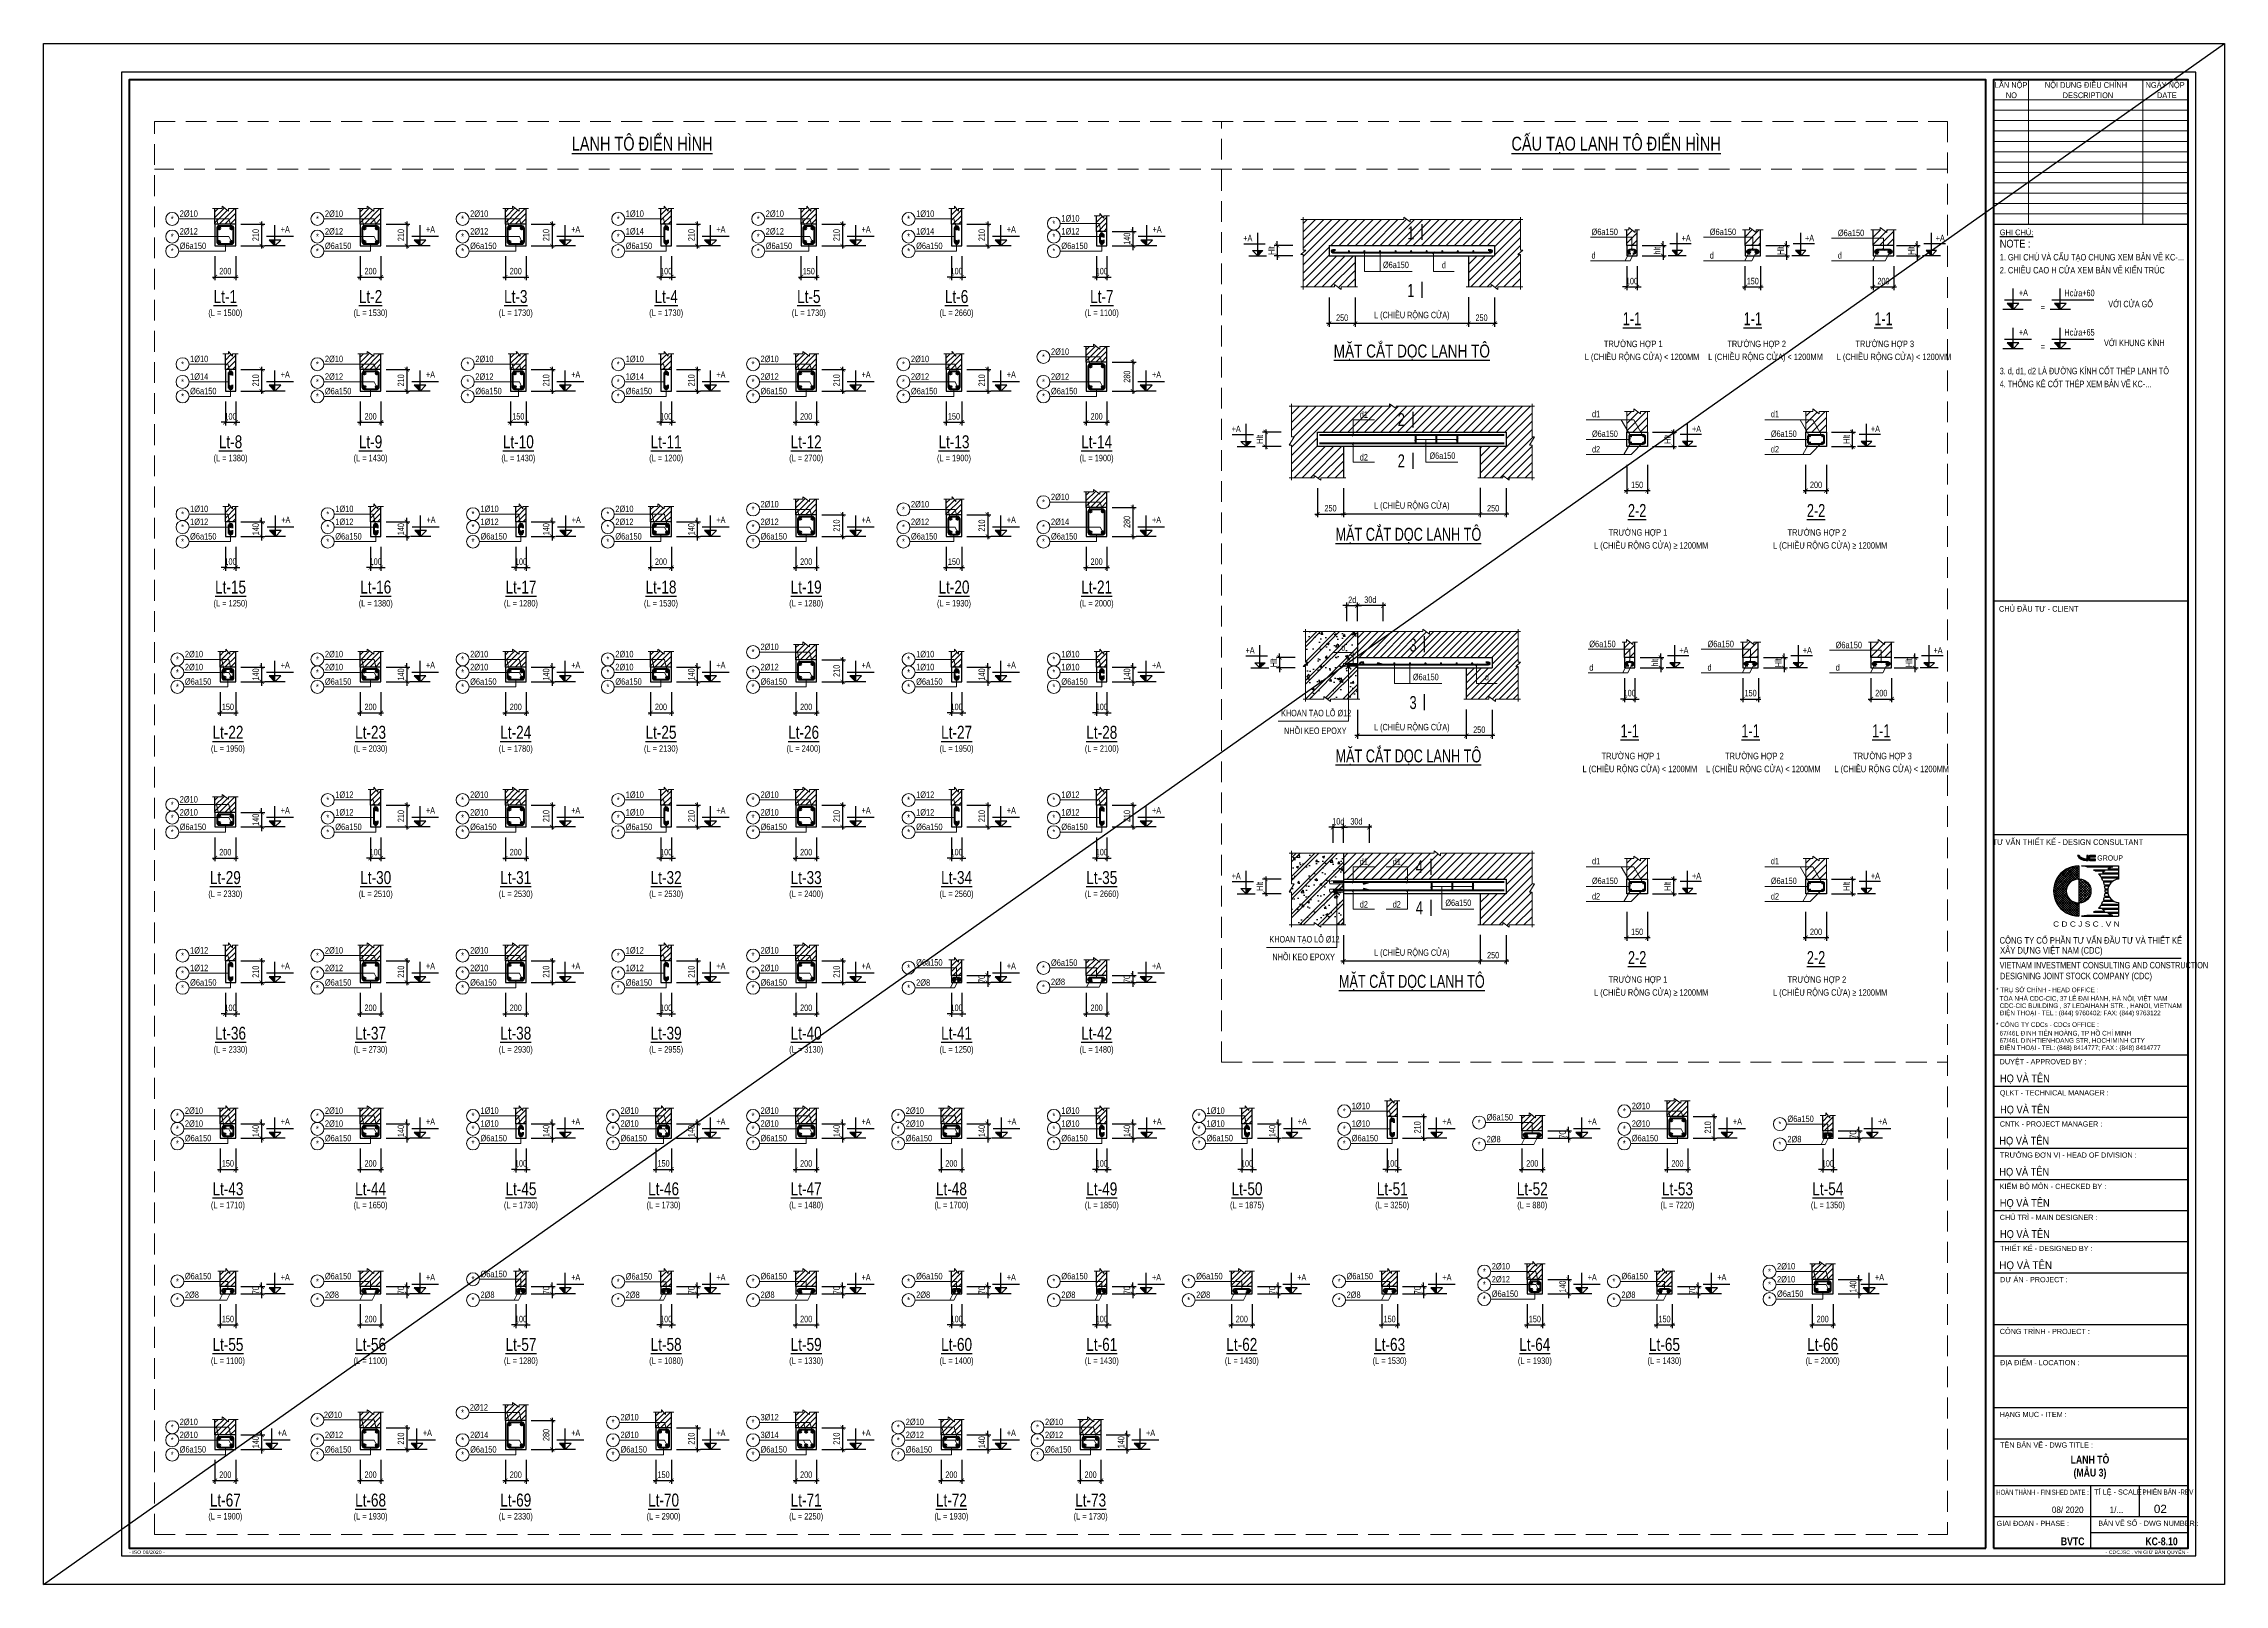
# Model space of a CAD drawing. Header units: millimetres. Extents: x 0 to 84100, y 0 to 158663.
# Drawn here: x 0 to 21025, y 14850 to 29700 of the extents above; entities that cross this region are included whole.
import ezdxf
from ezdxf.enums import TextEntityAlignment as Align

# ---------------------------------------------------------------- set-up
doc = ezdxf.new("R2010")
doc.units = ezdxf.units.MM
doc.header["$LTSCALE"] = 800
doc.header["$MEASUREMENT"] = 0
doc.linetypes.add('HIDDEN', pattern=[0.375, 0.25, -0.125])
doc.layers.get('DEFPOINTS').update_dxf_attribs({"color": 87})
for name, color, linetype in [('CDC -TEXT KHUNG', 7, 'Continuous'), ('CDC-KHUNGTEN', 9, 'Continuous'), ('CDC.02.DIM', 1, 'Continuous'), ('CDC.03.BORDER', 3, 'Continuous'), ('CDC.06.TEXT', 2, 'Continuous'), ('CDC.10.HATCH', 9, 'Continuous'), ('KCS_STEEL', 4, 'Continuous'), ('THEP', 4, 'Continuous')]:
    doc.layers.add(name, color=color, linetype=linetype)
for name, color, linetype, lineweight in [('CDC.04.HIDDEN', 8, 'HIDDEN', 15), ('CDC.05.STEEL', 4, 'Continuous', 50), ('CDC.11.NOTE', 8, 'Continuous', 18), ('CDC.14.STEELNUM', 9, 'Continuous', 18), ('STEEL_NODE', 6, 'Continuous', 50)]:
    doc.layers.add(name, color=color, linetype=linetype, lineweight=lineweight)
doc.layers.add('KCS_Plotter', color=11, linetype='Continuous', plot=False)
doc.styles.add('Arial', font='arial.ttf', dxfattribs={"width": 0.9, "height": 525})
doc.styles.add('Arial_4', font='arial.ttf', dxfattribs={"width": 0.75, "height": 3})
doc.styles.add('Arial_B_3', font='arialbd.ttf', dxfattribs={"width": 0.75, "height": 3})
doc.styles.add('KCS_BIGTEXT', font='arial.ttf', dxfattribs={"width": 0.7})
doc.styles.add('KCS_SMTEXT', font='arial.ttf', dxfattribs={"width": 0.7})
doc.styles.add('KT CDC', font='arial.ttf', dxfattribs={"width": 0.85})
doc.styles.add('VN simplex', font='arial.ttf', dxfattribs={"width": 0.7})
doc.dimstyles.new('KCS_DIM25', dxfattribs={"dimtxt": 62.5, "dimasz": 40, "dimexe": 30, "dimexo": 0, "dimgap": 25, "dimtad": 1, "dimdec": 0, "dimzin": 13, "dimdsep": 46, "dimtxsty": 'KCS_SMTEXT', "dimblk": 'ARCHTICK', "dimcen": 0, "dimdle": 25, "dimclrd": 1, "dimclre": 1, "dimclrt": 2, "dimadec": 0, "dimazin": 0, "dimtfac": 1, "dimtdec": 0, "dimtix": 1, "dimtmove": 2, "dimatfit": 3, "dimfxl": 1, "dimtolj": 1, "dimtzin": 13, "dimarcsym": 0})

msp = doc.modelspace()

# ---------------------------------------------------------------- texts
at = {"layer": 'CDC -TEXT KHUNG', "style": 'Arial_B_3', "width": 0.8}
for s, p in [('LANH TÔ', (19729, 16014.6)), ('(MẪU 3)', (19729, 15889.6))]:
    msp.add_text(s, height=75, dxfattribs=at).set_placement(p, align=Align.CENTER)
msp.add_text('KC-8.10', height=75, dxfattribs=at).set_placement((20575, 15227), align=Align.RIGHT)
at = {"layer": 'CDC.06.TEXT', "color": 6, "style": 'KCS_SMTEXT', "width": 0.75}
for s, p in [('%%ULANH TÔ ĐIỂN HÌNH', (5771.2, 28669.1)), ('%%UCẤU TẠO LANH TÔ ĐIỂN HÌNH', (15160.6, 28669.1))]:
    msp.add_text(s, height=133.333, dxfattribs=at).set_placement(p, align=Align.CENTER)
at = {"layer": 'CDC.06.TEXT', "style": 'KCS_SMTEXT', "width": 0.75}
for s, p in [('2%%C10', (1312.1, 28030)), ('2%%C10', (2712.1, 28030)), ('2%%C10', (4112.1, 28030)), ('1%%C10', (5612.1, 28030)), ('2%%c10', (6962.1, 28030)), ('1%%C10', (8412.1, 28030)), ('1%%c10', (9812.1, 27985)), ('%%C6a150', (1312.1, 27720)), ('2%%C12', (1312.1, 27860)), ('%%C6a150', (2712.1, 27720)), ('2%%C12', (2712.1, 27860)), ('%%C6a150', (4112.1, 27720)), ('2%%C12', (4112.1, 27860)), ('%%C6a150', (5612.1, 27720)), ('1%%C14', (5612.1, 27860)), ('%%C6a150', (6962.1, 27720)), ('2%%C12', (6962.1, 27860)), ('%%C6a150', (8412.1, 27720)), ('1%%C14', (8412.1, 27860)), ('%%C6a150', (9812.1, 27720)), ('1%%C12', (9812.1, 27860)), ('%%C6a150', (14923.4, 27854.6)), ('%%C6a150', (16063.4, 27854.6)), ('%%C6a150', (17298.4, 27844.6)), ('d', (14923.4, 27628.1)), ('d', (16063.4, 27628.1)), ('d', (17298.4, 27628.1)), ('2%%C10', (9712.1, 26700)), ('L (CHIỀU RỘNG CỬA) < 1200MM', (14858.5, 26649.9)), ('TRƯỜNG HỢP 1', (15042.9, 26774.9)), ('L (CHIỀU RỘNG CỬA) < 1200MM', (16048.5, 26649.9)), ('TRƯỜNG HỢP 2', (16232.9, 26774.9)), ('L (CHIỀU RỘNG CỬA) < 1200MM', (17287.2, 26649.9)), ('TRƯỜNG HỢP 3', (17467.9, 26774.9)), ('1%%C10', (1412.1, 26630)), ('1%%C14', (1412.1, 26460)), ('2%%C10', (2712.1, 26630)), ('2%%C12', (2712.1, 26460)), ('2%%c10', (4162.1, 26630)), ('2%%C12', (4162.1, 26460)), ('1%%C10', (5612.1, 26630)), ('1%%C14', (5612.1, 26460)), ('2%%C10', (6912.1, 26630)), ('2%%C12', (6912.1, 26460)), ('2%%c10', (8362.1, 26630)), ('2%%C12', (8362.1, 26460)), ('2%%C12', (9712.1, 26460)), ('%%C6a150', (1412.1, 26320)), ('%%C6a150', (2712.1, 26320)), ('%%C6a150', (4162.1, 26320)), ('%%C6a150', (5612.1, 26320)), ('%%C6a150', (6912.1, 26320)), ('%%C6a150', (8362.1, 26320)), ('%%C6a150', (9712.1, 26320)), ('1%%c10', (1412.1, 25185)), ('1%%c10', (2812.1, 25185)), ('1%%c10', (4212.1, 25185)), ('2%%c10', (5512.1, 25185)), ('2%%C10', (6912.1, 25230)), ('2%%c10', (8362.1, 25230)), ('2%%C10', (9712.1, 25300)), ('1%%C12', (1412.1, 25060)), ('1%%C12', (2812.1, 25060)), ('1%%C12', (4212.1, 25060)), ('2%%C12', (5512.1, 25060)), ('2%%C12', (6912.1, 25060)), ('2%%C12', (8362.1, 25060)), ('2%%C14', (9712.1, 25060)), ('TRƯỜNG HỢP 1', (15088.6, 24957.4)), ('TRƯỜNG HỢP 2', (16813.6, 24957.4)), ('%%C6a150', (1412.1, 24920)), ('%%C6a150', (2812.1, 24920)), ('%%C6a150', (4212.1, 24920)), ('%%C6a150', (5512.1, 24920)), ('%%C6a150', (6912.1, 24920)), ('%%C6a150', (8362.1, 24920)), ('%%C6a150', (9712.1, 24920)), ('L (CHIỀU RỘNG CỬA) ≥ 1200MM', (14948.1, 24832.4)), ('L (CHIỀU RỘNG CỬA) ≥ 1200MM', (16673.1, 24832.4)), ('2%%c10', (1362.1, 23785)), ('2%%c10', (2712.1, 23785)), ('2%%c10', (4112.1, 23785)), ('2%%c10', (5512.1, 23785)), ('2%%c10', (6912.1, 23855)), ('1%%c10', (8412.1, 23785)), ('1%%c10', (9812.1, 23785)), ('%%C6a150', (14901.7, 23882.6)), ('%%C6a150', (16041.7, 23882.6)), ('%%C6a150', (17276.7, 23872.6)), ('%%C6a150', (1362.1, 23520)), ('2%%c10', (1362.1, 23660)), ('%%C6a150', (2712.1, 23520)), ('2%%c10', (2712.1, 23660)), ('%%C6a150', (4112.1, 23520)), ('2%%c10', (4112.1, 23660)), ('%%C6a150', (5512.1, 23520)), ('2%%c10', (5512.1, 23660)), ('%%C6a150', (6912.1, 23520)), ('2%%C12', (6912.1, 23660)), ('%%C6a150', (8412.1, 23520)), ('1%%c10', (8412.1, 23660)), ('%%C6a150', (9812.1, 23520)), ('1%%c10', (9812.1, 23660)), ('d', (14901.7, 23656.1)), ('d', (16041.7, 23656.1)), ('d', (17276.7, 23656.1)), ('L (CHIỀU RỘNG CỬA) < 1200MM', (14836.9, 22677.9)), ('TRƯỜNG HỢP 1', (15021.3, 22802.9)), ('L (CHIỀU RỘNG CỬA) < 1200MM', (16026.9, 22677.9)), ('TRƯỜNG HỢP 2', (16211.3, 22802.9)), ('L (CHIỀU RỘNG CỬA) < 1200MM', (17265.6, 22677.9)), ('TRƯỜNG HỢP 3', (17446.3, 22802.9)), ('2%%c10', (1312.1, 22385)), ('2%%c10', (1312.1, 22260)), ('1%%C12', (2812.1, 22430)), ('1%%C12', (2812.1, 22260)), ('2%%c10', (4112.1, 22430)), ('2%%c10', (4112.1, 22260)), ('1%%c10', (5612.1, 22430)), ('1%%c10', (5612.1, 22260)), ('2%%c10', (6912.1, 22430)), ('2%%c10', (6912.1, 22260)), ('1%%C12', (8412.1, 22430)), ('1%%C12', (8412.1, 22260)), ('1%%C12', (9812.1, 22430)), ('1%%C12', (9812.1, 22260)), ('%%C6a150', (1312.1, 22120)), ('%%C6a150', (2812.1, 22120)), ('%%C6a150', (4112.1, 22120)), ('%%C6a150', (5612.1, 22120)), ('%%C6a150', (6912.1, 22120)), ('%%C6a150', (8412.1, 22120)), ('%%C6a150', (9812.1, 22120)), ('1%%C12', (1412.1, 20930)), ('1%%C12', (1412.1, 20760)), ('2%%c10', (2712.1, 20930)), ('2%%C12', (2712.1, 20760)), ('2%%c10', (4112.1, 20930)), ('2%%c10', (4112.1, 20760)), ('1%%C12', (5612.1, 20930)), ('1%%C12', (5612.1, 20760)), ('2%%c10', (6912.1, 20930)), ('2%%c10', (6912.1, 20760)), ('%%C6a150', (8412.1, 20813.4)), ('%%C6a150', (9712.1, 20810.8)), ('%%C6a150', (1412.1, 20620)), ('%%C6a150', (2712.1, 20620)), ('%%C6a150', (4112.1, 20620)), ('%%C6a150', (5612.1, 20620)), ('%%C6a150', (6912.1, 20620)), ('2%%C8', (8412.1, 20619.4)), ('2%%c8', (9712.1, 20626.1)), ('L (CHIỀU RỘNG CỬA) ≥ 1200MM', (14948.1, 20523.4)), ('TRƯỜNG HỢP 1', (15088.6, 20648.4)), ('L (CHIỀU RỘNG CỬA) ≥ 1200MM', (16673.1, 20523.4)), ('TRƯỜNG HỢP 2', (16813.6, 20648.4)), ('2%%c10', (1362.1, 19385)), ('2%%c10', (2712.1, 19385)), ('1%%C10', (4212.1, 19385)), ('2%%c10', (5562.1, 19385)), ('2%%c10', (6912.1, 19385)), ('2%%c10', (8312.1, 19385)), ('1%%c10', (9812.1, 19385)), ('1%%c10', (11212.1, 19385)), ('1%%c10', (12612.1, 19430)), ('%%C6a150', (13912.1, 19321.3)), ('2%%c10', (15312.1, 19430)), ('%%C6a150', (16812.1, 19306)), ('%%C6a150', (1362.1, 19120)), ('2%%c10', (1362.1, 19260)), ('%%C6a150', (2712.1, 19120)), ('2%%c10', (2712.1, 19260)), ('%%C6a150', (4212.1, 19120)), ('1%%C10', (4212.1, 19260)), ('%%C6a150', (5562.1, 19120)), ('2%%c10', (5562.1, 19260)), ('%%C6a150', (6912.1, 19120)), ('2%%c10', (6912.1, 19260)), ('%%C6a150', (8312.1, 19120)), ('2%%c10', (8312.1, 19260)), ('%%C6a150', (9812.1, 19120)), ('1%%c10', (9812.1, 19260)), ('%%C6a150', (11212.1, 19120)), ('1%%c10', (11212.1, 19260)), ('%%C6a150', (12612.1, 19120)), ('1%%c10', (12612.1, 19260)), ('2%%c8', (13912.1, 19110)), ('%%C6a150', (15312.1, 19120)), ('2%%c10', (15312.1, 19260)), ('2%%C8', (16812.1, 19110)), ('%%C6a150', (4212.1, 17810.3)), ('2%%c10', (13962.1, 17885)), ('2%%c10', (16712.1, 17885)), ('%%C6a150', (1362.1, 17790)), ('2%%c8', (1362.1, 17610)), ('%%C6a150', (2712.1, 17790)), ('2%%c8', (2712.1, 17610)), ('2%%C8', (4212.1, 17610)), ('%%C6a150', (5612.1, 17787)), ('2%%C8', (5612.1, 17610)), ('%%C6a150', (6912.1, 17790)), ('2%%c8', (6912.1, 17610)), ('%%C6a150', (8412.1, 17790)), ('2%%C8', (8412.1, 17610)), ('%%C6a150', (9812.1, 17790)), ('2%%C8', (9812.1, 17610)), ('%%C6a150', (11112.1, 17790)), ('2%%c8', (11112.1, 17610)), ('%%C6a150', (12562.1, 17790)), ('2%%c8', (12562.1, 17610)), ('%%C6a150', (13962.1, 17620)), ('2%%C12', (13962.1, 17760)), ('%%C6a150', (15212.1, 17790)), ('2%%c8', (15212.1, 17610)), ('%%C6a150', (16712.1, 17620)), ('2%%c10', (16712.1, 17760)), ('2%%c10', (1312.1, 16385)), ('2%%c10', (2702.1, 16452.9)), ('2%%C12', (4109.1, 16525)), ('2%%c10', (5562.1, 16430)), ('3%%C12', (6912.1, 16430)), ('2%%C10', (8312.1, 16385)), ('2%%C10', (9654.5, 16385)), ('2%%c10', (1312.1, 16260)), ('2%%C12', (2712.1, 16260)), ('2%%C14', (4112.1, 16260)), ('2%%c10', (5562.1, 16260)), ('3%%C14', (6912.1, 16260)), ('2%%C12', (8312.1, 16260)), ('2%%C12', (9654.5, 16260)), ('%%C6a150', (1312.1, 16120)), ('%%C6a150', (2712.1, 16120)), ('%%C6a150', (4112.1, 16120)), ('%%C6a150', (5562.1, 16120)), ('%%C6a150', (6912.1, 16120)), ('%%C6a150', (8312.1, 16120)), ('%%C6a150', (9654.5, 16120))]:
    msp.add_text(s, height=62.5, dxfattribs=at).set_placement(p)
at = {"layer": 'CDC.06.TEXT', "style": 'KCS_SMTEXT', "width": 0.7}
for s, p in [('+A', (2330, 27910.4)), ('+A', (3730, 27910.4)), ('+A', (5130, 27910.4)), ('+A', (6530, 27910.4)), ('+A', (7930, 27910.4)), ('+A', (9330, 27910.4)), ('+A', (10735.2, 27910.4)), ('%%C6a150', (13037.8, 27567.6)), ('d', (13500.6, 27567.6)), ('Hcửa+60', (19628.6, 27299.1, 0)), ('+A', (19087.4, 27298.3, 0)), ('+A', (19087.4, 26919.3, 0)), ('Hcửa+65', (19628.6, 26920.1, 0)), ('+A', (2330, 26510.4)), ('+A', (3730, 26510.4)), ('+A', (5130, 26510.4)), ('+A', (6530, 26510.4)), ('+A', (7930, 26510.4)), ('+A', (9330, 26510.4)), ('+A', (10730, 26510.4)), ('d1', (12728.7, 26125.8)), ('d2', (12728.7, 25714.3)), ('%%C6a150', (13485.8, 25728.6)), ('+A', (2335.2, 25110.4)), ('+A', (3735.2, 25110.4)), ('+A', (5135.2, 25110.4)), ('+A', (6530, 25110.4)), ('+A', (7930, 25110.4)), ('+A', (9330, 25110.4)), ('+A', (10730, 25110.4)), ('d', (12530.2, 23882.9)), ('+A', (2330, 23710.4)), ('+A', (3730, 23710.4)), ('+A', (5130, 23710.4)), ('+A', (6530, 23710.4)), ('+A', (7930, 23710.4)), ('+A', (9330, 23710.4)), ('+A', (10730, 23710.4)), ('%%C6a150', (13326.2, 23595.6)), ('d', (13915.3, 23595.6)), ('+A', (2330, 22310.4)), ('+A', (3730, 22310.4)), ('+A', (5130, 22310.4)), ('+A', (6530, 22310.4)), ('+A', (7930, 22310.4)), ('+A', (9330, 22310.4)), ('+A', (10730, 22310.4)), ('d1', (12728.7, 21816.9)), ('d1', (13045.8, 21816.9)), ('%%C6a150', (13639.3, 21419.6)), ('d2', (12728.7, 21405.4)), ('d2', (13045.8, 21405.4)), ('+A', (2330, 20810.4)), ('+A', (3730, 20810.4)), ('+A', (5130, 20810.4)), ('+A', (6530, 20810.4)), ('+A', (7930, 20810.4)), ('+A', (9330, 20810.4)), ('+A', (10730, 20810.4)), ('+A', (2330, 19310.4)), ('+A', (3730, 19310.4)), ('+A', (5130, 19310.4)), ('+A', (6530, 19310.4)), ('+A', (7930, 19310.4)), ('+A', (9335.2, 19310.4)), ('+A', (10735.2, 19310.4)), ('+A', (12135.2, 19310.4)), ('+A', (13530, 19310.4)), ('+A', (14930, 19310.4)), ('+A', (16330, 19310.4)), ('+A', (17730, 19310.4)), ('+A', (2330, 17810.4)), ('+A', (3730, 17810.4)), ('+A', (5130, 17810.4)), ('+A', (6530, 17810.4)), ('+A', (7930, 17810.4)), ('+A', (9330, 17810.4)), ('+A', (10730, 17810.4)), ('+A', (12130, 17810.4)), ('+A', (13530, 17810.4)), ('+A', (14930, 17810.4)), ('+A', (16180, 17810.4)), ('+A', (17700, 17810.4)), ('+A', (2300, 16310.4)), ('+A', (3700, 16310.4)), ('+A', (5130, 16310.4)), ('+A', (6530, 16310.4)), ('+A', (7930, 16310.4)), ('+A', (9330, 16310.4)), ('+A', (10672.4, 16310.4))]:
    msp.add_text(s, height=62.5, dxfattribs=at).set_placement(p, align=Align.MIDDLE)
at = {"layer": 'CDC.06.TEXT', "linetype": 'ByBlock', "style": 'KCS_SMTEXT', "width": 0.7}
for p in [(11566.1, 27794.7), (15792.2, 27794.7), (16982.2, 27794.7), (18242.2, 27794.7), (11453.9, 25955.7), (15892.2, 25955.7), (17617.2, 25955.7), (11587.8, 23822.7), (15770.5, 23822.7), (16960.5, 23822.7), (18220.5, 23822.7), (11453.9, 21646.7), (15892.2, 21646.7), (17617.2, 21646.7)]:
    msp.add_text('+A', height=62.5, dxfattribs=at).set_placement(p)
at = {"layer": 'CDC.06.TEXT', "color": 4, "linetype": 'ByBlock', "style": 'KCS_SMTEXT', "width": 0.7}
for s, p in [('1', (13181.5, 27875.5)), ('1', (13181.5, 27321)), ('2', (13089.4, 26076.5)), ('2', (13089.4, 25679.9)), ('3', (13203.2, 23903.5)), ('3', (13203.2, 23349)), ('4', (13263.9, 21767.5)), ('4', (13263.9, 21370.9))]:
    msp.add_text(s, height=125, dxfattribs=at).set_placement(p, align=Align.MIDDLE)
at = {"layer": 'CDC.06.TEXT', "color": 2}
for s, style, width, p in [('2. CHIỀU CAO H CỬA XEM BẢN VẼ KIẾN TRÚC', 'VN simplex', 0.75, (18858.9, 27485)), ('1. GHI CHÚ VÀ CẤU TẠO CHUNG XEM BẢN VẼ KC-...', 'VN simplex', 0.75, (18858.9, 27610)), ('3. d, d1, d2 LÀ ĐƯỜNG KÍNH CỐT THÉP LANH TÔ', 'VN simplex', 0.7, (18858.9, 26513.5)), ('4. THỐNG KÊ CỐT THÉP XEM BẢN VẼ KC-...', 'VN simplex', 0.7, (18858.9, 26388.5)), ('KHOAN TẠO LỖ %%C12', 'KCS_SMTEXT', 0.7, (11930.4, 23216.5)), ('NHỒI KEO EPOXY', 'KCS_SMTEXT', 0.7, (11959.2, 23045.9)), ('KHOAN TẠO LỖ %%C12', 'KCS_SMTEXT', 0.7, (11818.1, 21036.5)), ('NHỒI KEO EPOXY', 'KCS_SMTEXT', 0.7, (11846.9, 20866))]:
    msp.add_text(s, height=62.5, dxfattribs=dict(at, style=style, width=width)).set_placement(p)
at = {"layer": 'CDC.06.TEXT', "style": 'KCS_SMTEXT', "width": 0.75}
for s, p in [('(L = 1500)', (1752.1, 27075)), ('(L = 1530)', (3152.1, 27075)), ('(L = 1730)', (4552.1, 27075)), ('(L = 1730)', (6002.1, 27075)), ('(L = 1730)', (7377.1, 27075)), ('(L = 2660)', (8802.1, 27075)), ('(L = 1100)', (10202.1, 27075)), ('(L = 1380)', (1802.1, 25675)), ('(L = 1430)', (3152.1, 25675)), ('(L = 1430)', (4577.1, 25675)), ('(L = 1200)', (6002.1, 25675)), ('(L = 2700)', (7352.1, 25675)), ('(L = 1900)', (8777.1, 25675)), ('(L = 1900)', (10152.1, 25675)), ('(L = 1250)', (1802.1, 24275)), ('(L = 1380)', (3202.1, 24275)), ('(L = 1280)', (4602.1, 24275)), ('(L = 1530)', (5952.1, 24275)), ('(L = 1280)', (7352.1, 24275)), ('(L = 1930)', (8777.1, 24275)), ('(L = 2000)', (10152.1, 24275)), ('(L = 1950)', (1777.1, 22875)), ('(L = 2030)', (3152.1, 22875)), ('(L = 1780)', (4552.1, 22875)), ('(L = 2130)', (5952.1, 22875)), ('(L = 2400)', (7327.1, 22875)), ('(L = 1950)', (8802.1, 22875)), ('(L = 2100)', (10202.1, 22875)), ('(L = 2330)', (1752.1, 21475)), ('(L = 2510)', (3202.1, 21475)), ('(L = 2530)', (4552.1, 21475)), ('(L = 2530)', (6002.1, 21475)), ('(L = 2400)', (7352.1, 21475)), ('(L = 2560)', (8802.1, 21475)), ('(L = 2660)', (10202.1, 21475)), ('(L = 2330)', (1802.1, 19975)), ('(L = 2730)', (3152.1, 19975)), ('(L = 2930)', (4552.1, 19975)), ('(L = 2955)', (6002.1, 19975)), ('(L = 3130)', (7352.1, 19975)), ('(L = 1250)', (8802.1, 19975)), ('(L = 1480)', (10152.1, 19975)), ('(L = 1710)', (1777.1, 18475)), ('(L = 1650)', (3152.1, 18475)), ('(L = 1730)', (4602.1, 18475)), ('(L = 1730)', (5977.1, 18475)), ('(L = 1480)', (7352.1, 18475)), ('(L = 1700)', (8752.1, 18475)), ('(L = 1850)', (10202.1, 18475)), ('(L = 1875)', (11602.1, 18475)), ('(L = 3250)', (13002.1, 18475)), ('(L = 880)', (14352.1, 18475)), ('(L = 7220)', (15752.1, 18475)), ('(L = 1350)', (17202.1, 18475)), ('(L = 1100)', (1777.1, 16975)), ('(L = 1100)', (3152.1, 16975)), ('(L = 1280)', (4602.1, 16975)), ('(L = 1080)', (6002.1, 16975)), ('(L = 1330)', (7352.1, 16975)), ('(L = 1400)', (8802.1, 16975)), ('(L = 1430)', (10202.1, 16975)), ('(L = 1430)', (11552.1, 16975)), ('(L = 1530)', (12977.1, 16975)), ('(L = 1930)', (14377.1, 16975)), ('(L = 1430)', (15627.1, 16975)), ('(L = 2000)', (17152.1, 16975)), ('(L = 1900)', (1752.1, 15475)), ('(L = 1930)', (3152.1, 15475)), ('(L = 2330)', (4552.1, 15475)), ('(L = 2900)', (5977.1, 15475)), ('(L = 2250)', (7352.1, 15475)), ('(L = 1930)', (8752.1, 15475)), ('(L = 1730)', (10094.5, 15475))]:
    msp.add_text(s, height=62.5, dxfattribs=at).set_placement(p, align=Align.CENTER)
at = {"layer": 'CDC.06.TEXT', "color": 4, "style": 'KCS_BIGTEXT', "width": 0.75}
for s, p in [('%%ULt-1', (1752.1, 27200)), ('%%ULt-2', (3152.1, 27200)), ('%%ULt-3', (4552.1, 27200)), ('%%ULt-4', (6002.1, 27200)), ('%%ULt-5', (7377.1, 27200)), ('%%ULt-6', (8802.1, 27200)), ('%%ULt-7', (10202.1, 27200)), ('%%UMẶT CẮT DỌC LANH TÔ', (13191, 26674.7)), ('%%ULt-8', (1802.1, 25800)), ('%%ULt-9', (3152.1, 25800)), ('%%ULt-10', (4577.1, 25800)), ('%%ULt-11', (6002.1, 25800)), ('%%ULt-12', (7352.1, 25800)), ('%%ULt-13', (8777.1, 25800)), ('%%ULt-14', (10152.1, 25800)), ('%%ULt-15', (1802.1, 24400)), ('%%ULt-16', (3202.1, 24400)), ('%%ULt-17', (4602.1, 24400)), ('%%ULt-18', (5952.1, 24400)), ('%%ULt-19', (7352.1, 24400)), ('%%ULt-20', (8777.1, 24400)), ('%%ULt-21', (10152.1, 24400)), ('%%ULt-22', (1777.1, 23000)), ('%%ULt-23', (3152.1, 23000)), ('%%ULt-24', (4552.1, 23000)), ('%%ULt-25', (5952.1, 23000)), ('%%ULt-26', (7327.1, 23000)), ('%%ULt-27', (8802.1, 23000)), ('%%ULt-28', (10202.1, 23000)), ('%%ULt-29', (1752.1, 21600)), ('%%ULt-30', (3202.1, 21600)), ('%%ULt-31', (4552.1, 21600)), ('%%ULt-32', (6002.1, 21600)), ('%%ULt-33', (7352.1, 21600)), ('%%ULt-34', (8802.1, 21600)), ('%%ULt-35', (10202.1, 21600)), ('%%ULt-36', (1802.1, 20100)), ('%%ULt-37', (3152.1, 20100)), ('%%ULt-38', (4552.1, 20100)), ('%%ULt-39', (6002.1, 20100)), ('%%ULt-40', (7352.1, 20100)), ('%%ULt-41', (8802.1, 20100)), ('%%ULt-42', (10152.1, 20100)), ('%%ULt-43', (1777.1, 18600)), ('%%ULt-44', (3152.1, 18600)), ('%%ULt-45', (4602.1, 18600)), ('%%ULt-46', (5977.1, 18600)), ('%%ULt-47', (7352.1, 18600)), ('%%ULt-48', (8752.1, 18600)), ('%%ULt-49', (10202.1, 18600)), ('%%ULt-50', (11602.1, 18600)), ('%%ULt-51', (13002.1, 18600)), ('%%ULt-52', (14352.1, 18600)), ('%%ULt-53', (15752.1, 18600)), ('%%ULt-54', (17202.1, 18600)), ('%%ULt-55', (1777.1, 17100)), ('%%ULt-56', (3152.1, 17100)), ('%%ULt-57', (4602.1, 17100)), ('%%ULt-58', (6002.1, 17100)), ('%%ULt-59', (7352.1, 17100)), ('%%ULt-60', (8802.1, 17100)), ('%%ULt-61', (10202.1, 17100)), ('%%ULt-62', (11552.1, 17100)), ('%%ULt-63', (12977.1, 17100)), ('%%ULt-64', (14377.1, 17100)), ('%%uLt-65', (15627.1, 17100)), ('%%uLt-66', (17152.1, 17100)), ('%%uLt-67', (1752.1, 15600)), ('%%uLt-68', (3152.1, 15600)), ('%%uLt-69', (4552.1, 15600)), ('%%uLt-70', (5977.1, 15600)), ('%%ULt-71', (7352.1, 15600)), ('%%ULt-72', (8752.1, 15600)), ('%%ULt-73', (10094.5, 15600))]:
    msp.add_text(s, height=125, dxfattribs=at).set_placement(p, align=Align.CENTER)
at = {"layer": 'CDC.06.TEXT', "color": 2, "style": 'VN simplex', "width": 0.7}
for s, p in [('= ', (19283.9, 27158.8, 0)), ('VỚI CỬA GỖ', (20121.1, 27199.2, 0)), ('= ', (19283.9, 26779.8, 0)), ('VỚI KHUNG KÍNH', (20157.1, 26823.4, 0))]:
    msp.add_text(s, height=62.5, dxfattribs=at).set_placement(p, align=Align.MIDDLE)
at = {"layer": 'CDC.06.TEXT', "color": 4, "style": 'KCS_SMTEXT', "width": 0.7}
for s, p in [('%%U1-1', (15313.4, 27048.8)), ('%%U1-1', (16478.4, 27048.8)), ('%%U1-1', (17738.4, 27048.8)), ('%%U2-2', (15363.4, 25201.2)), ('%%U2-2', (17088.4, 25201.2)), ('%%UMẶT CẮT DỌC LANH TÔ', (13158.1, 24976.2)), ('%%U1-1', (15291.7, 23076.8)), ('%%U1-1', (16456.7, 23076.8)), ('%%U1-1', (17716.7, 23076.8)), ('%%UMẶT CẮT DỌC LANH TÔ', (13158.1, 22840.2)), ('%%U2-2', (15363.4, 20892.2)), ('%%U2-2', (17088.4, 20892.2)), ('%%UMẶT CẮT DỌC LANH TÔ', (13191, 20667.2))]:
    msp.add_text(s, height=125, dxfattribs=at).set_placement(p, align=Align.MIDDLE)
at = {"layer": 'CDC.06.TEXT', "style": 'KCS_SMTEXT', "width": 0.7}
for s, p in [('d1', (14928.3, 26129.9)), ('d1', (16653.3, 26129.9)), ('%%C6a150', (14928.3, 25939.9)), ('%%C6a150', (16653.3, 25939.9)), ('d2', (14928.3, 25790.6)), ('d2', (16653.3, 25790.6)), ('%%C6a150', (14928.3, 21630.9)), ('d1', (14928.3, 21820.9)), ('%%C6a150', (16653.3, 21630.9)), ('d1', (16653.3, 21820.9)), ('d2', (14928.3, 21481.7)), ('d2', (16653.3, 21481.7))]:
    msp.add_text(s, height=62.5, dxfattribs=at).set_placement(p, align=Align.MIDDLE_LEFT)
at = {"layer": 'CDC.14.STEELNUM', "color": 2, "style": 'KCS_SMTEXT', "width": 0.75}
for p in [(1239.6, 28010), (2639.6, 28010), (4039.6, 28010), (5539.6, 28010), (6889.6, 28010), (8339.6, 28010), (9739.6, 27965), (1239.6, 27840), (2639.6, 27840), (4039.6, 27840), (5539.6, 27840), (6889.6, 27840), (8339.6, 27840), (9739.6, 27840), (1239.6, 27700), (2639.6, 27700), (4039.6, 27700), (5539.6, 27700), (6889.6, 27700), (8339.6, 27700), (9739.6, 27700), (9639.6, 26680), (1339.6, 26610), (2639.6, 26610), (4089.6, 26610), (5539.6, 26610), (6839.6, 26610), (8289.6, 26610), (1339.6, 26440), (1339.6, 26300), (2639.6, 26440), (2639.6, 26300), (4089.6, 26440), (4089.6, 26300), (5539.6, 26440), (5539.6, 26300), (6839.6, 26440), (6839.6, 26300), (8289.6, 26440), (8289.6, 26300), (9639.6, 26440), (9639.6, 26300), (6839.6, 25210), (8289.6, 25210), (9639.6, 25280), (1339.6, 25165), (1339.6, 25040), (2739.6, 25165), (2739.6, 25040), (4139.6, 25165), (4139.6, 25040), (5439.6, 25165), (5439.6, 25040), (6839.6, 25040), (8289.6, 25040), (9639.6, 25040), (1339.6, 24900), (2739.6, 24900), (4139.6, 24900), (5439.6, 24900), (6839.6, 24900), (8289.6, 24900), (9639.6, 24900), (1289.6, 23765), (2639.6, 23765), (4039.6, 23765), (5439.6, 23765), (6839.6, 23835), (8339.6, 23765), (9739.6, 23765), (1289.6, 23640), (2639.6, 23640), (4039.6, 23640), (5439.6, 23640), (6839.6, 23640), (8339.6, 23640), (9739.6, 23640), (1289.6, 23500), (2639.6, 23500), (4039.6, 23500), (5439.6, 23500), (6839.6, 23500), (8339.6, 23500), (9739.6, 23500), (1239.6, 22365), (2739.6, 22410), (4039.6, 22410), (5539.6, 22410), (6839.6, 22410), (8339.6, 22410), (9739.6, 22410), (1239.6, 22240), (1239.6, 22100), (2739.6, 22240), (2739.6, 22100), (4039.6, 22240), (4039.6, 22100), (5539.6, 22240), (5539.6, 22100), (6839.6, 22240), (6839.6, 22100), (8339.6, 22240), (8339.6, 22100), (9739.6, 22240), (9739.6, 22100), (1339.6, 20910), (2639.6, 20910), (4039.6, 20910), (5539.6, 20910), (6839.6, 20910), (8339.6, 20793.4), (9639.6, 20790.8), (1339.6, 20740), (1339.6, 20600), (2639.6, 20740), (2639.6, 20600), (4039.6, 20740), (4039.6, 20600), (5539.6, 20740), (5539.6, 20600), (6839.6, 20740), (6839.6, 20600), (8339.6, 20599.4), (9639.6, 20606.1), (1289.6, 19365), (2639.6, 19365), (4139.6, 19365), (5489.6, 19365), (6839.6, 19365), (8239.6, 19365), (9739.6, 19365), (11139.6, 19365), (12539.6, 19410), (15239.6, 19410), (1289.6, 19240), (2639.6, 19240), (4139.6, 19240), (5489.6, 19240), (6839.6, 19240), (8239.6, 19240), (9739.6, 19240), (11139.6, 19240), (12539.6, 19240), (13839.6, 19301.3), (15239.6, 19240), (16739.6, 19286), (1289.6, 19100), (2639.6, 19100), (4139.6, 19100), (5489.6, 19100), (6839.6, 19100), (8239.6, 19100), (9739.6, 19100), (11139.6, 19100), (12539.6, 19100), (13839.6, 19090), (15239.6, 19100), (16739.6, 19090), (13889.6, 17865), (16639.6, 17865), (1289.6, 17770), (2639.6, 17770), (4139.6, 17790.3), (5539.6, 17767), (6839.6, 17770), (8339.6, 17770), (9739.6, 17770), (11039.6, 17770), (12489.6, 17770), (13889.6, 17740), (15139.6, 17770), (16639.6, 17740), (1289.6, 17590), (2639.6, 17590), (4139.6, 17590), (5539.6, 17590), (6839.6, 17590), (8339.6, 17590), (9739.6, 17590), (11039.6, 17590), (12489.6, 17590), (13889.6, 17600), (15139.6, 17590), (16639.6, 17600), (2639.6, 16435), (4039.6, 16505), (5489.6, 16410), (6839.6, 16410), (1239.6, 16365), (1239.6, 16240), (2639.6, 16240), (4039.6, 16240), (5489.6, 16240), (6839.6, 16240), (8239.6, 16365), (8239.6, 16240), (9582, 16365), (9582, 16240), (1239.6, 16100), (2639.6, 16100), (4039.6, 16100), (5489.6, 16100), (6839.6, 16100), (8239.6, 16100), (9582, 16100)]:
    msp.add_text('*', height=62.5, dxfattribs=at).set_placement(p, align=Align.MIDDLE_CENTER)

# ---------------------------------------------------------------- blocks, each defined once
blk = doc.blocks.new('_ArchTick')
at = {"color": 0, "linetype": 'ByBlock', "const_width": 0.15}
blk.add_lwpolyline([(-0.5, -0.5), (0.5, 0.5)], dxfattribs=at)
blk = doc.blocks.new('*D259')
at = {"layer": 'CDC.02.DIM', "color": 1, "lineweight": -2, "ltscale": 0.5, "transparency": 16777216}
for p, q in [((12532, 25416), (12532, 25136)), ((13850, 25419), (13850, 25136)), ((13875, 25166), (12507, 25166))]:
    blk.add_line(p, q, dxfattribs=at)
at = {"layer": 'DEFPOINTS', "color": 0, "ltscale": 0.5, "transparency": 16777216}
for p in [(12532, 25416), (13850, 25419), (12532, 25166)]:
    blk.add_point(p, dxfattribs=at)
at = {"layer": 'CDC.02.DIM', "color": 1, "lineweight": -2, "ltscale": 0.5, "transparency": 16777216, "xscale": 40, "yscale": 40, "zscale": 40, "rotation": 180}
blk.add_blockref('_ArchTick', (12532, 25166), dxfattribs=at)
at = {"layer": 'CDC.02.DIM', "color": 1, "lineweight": -2, "ltscale": 0.5, "transparency": 16777216, "xscale": 40, "yscale": 40, "zscale": 40}
blk.add_blockref('_ArchTick', (13850, 25166), dxfattribs=at)
at = {"layer": 'CDC.02.DIM', "color": 2, "ltscale": 0.5, "transparency": 16777216, "insert": (13191, 25239), "char_height": 62.5, "attachment_point": 5, "style": 'KCS_SMTEXT'}
blk.add_mtext('\\A1;L (CHIỀU RỘNG CỬA)', dxfattribs=at)
blk = doc.blocks.new('*D260')
at = {"layer": 'CDC.02.DIM', "color": 1, "lineweight": -2, "ltscale": 0.5, "transparency": 16777216}
for p, q in [((12282, 25416), (12282, 25136)), ((12532, 25416), (12532, 25136)), ((12257, 25166), (12557, 25166))]:
    blk.add_line(p, q, dxfattribs=at)
at = {"layer": 'DEFPOINTS', "color": 0, "ltscale": 0.5, "transparency": 16777216}
for p in [(12282, 25416), (12532, 25416), (12532, 25166)]:
    blk.add_point(p, dxfattribs=at)
at = {"layer": 'CDC.02.DIM', "color": 1, "lineweight": -2, "ltscale": 0.5, "transparency": 16777216, "xscale": 40, "yscale": 40, "zscale": 40, "rotation": 180}
blk.add_blockref('_ArchTick', (12282, 25166), dxfattribs=at)
at = {"layer": 'CDC.02.DIM', "color": 1, "lineweight": -2, "ltscale": 0.5, "transparency": 16777216, "xscale": 40, "yscale": 40, "zscale": 40}
blk.add_blockref('_ArchTick', (12532, 25166), dxfattribs=at)
at = {"layer": 'CDC.02.DIM', "color": 2, "ltscale": 0.5, "transparency": 16777216, "insert": (12407, 25222), "char_height": 62.5, "attachment_point": 5, "style": 'KCS_SMTEXT'}
blk.add_mtext('\\A1;250', dxfattribs=at)
blk = doc.blocks.new('*D261')
at = {"layer": 'CDC.02.DIM', "color": 1, "lineweight": -2, "ltscale": 0.5, "transparency": 16777216}
for p, q in [((13850, 25416), (13850, 25136)), ((14100, 25416), (14100, 25136)), ((14125, 25166), (13825, 25166))]:
    blk.add_line(p, q, dxfattribs=at)
at = {"layer": 'DEFPOINTS', "color": 0, "ltscale": 0.5, "transparency": 16777216}
for p in [(13850, 25416), (14100, 25416), (13850, 25166)]:
    blk.add_point(p, dxfattribs=at)
at = {"layer": 'CDC.02.DIM', "color": 1, "lineweight": -2, "ltscale": 0.5, "transparency": 16777216, "xscale": 40, "yscale": 40, "zscale": 40, "rotation": 180}
blk.add_blockref('_ArchTick', (13850, 25166), dxfattribs=at)
at = {"layer": 'CDC.02.DIM', "color": 1, "lineweight": -2, "ltscale": 0.5, "transparency": 16777216, "xscale": 40, "yscale": 40, "zscale": 40}
blk.add_blockref('_ArchTick', (14100, 25166), dxfattribs=at)
at = {"layer": 'CDC.02.DIM', "color": 2, "ltscale": 0.5, "transparency": 16777216, "insert": (13975, 25222), "char_height": 62.5, "attachment_point": 5, "style": 'KCS_SMTEXT'}
blk.add_mtext('\\A1;250', dxfattribs=at)
blk = doc.blocks.new('*D262')
at = {"layer": 'CDC.02.DIM', "color": 1, "lineweight": -2, "ltscale": 0.5, "transparency": 16777216}
for p, q in [((11932, 25956), (11752, 25956)), ((11782, 25981), (11782, 25791)), ((11932, 25816), (11752, 25816))]:
    blk.add_line(p, q, dxfattribs=at)
at = {"layer": 'DEFPOINTS', "color": 0, "ltscale": 0.5, "transparency": 16777216}
for p in [(11932, 25956), (11782, 25816), (11932, 25816)]:
    blk.add_point(p, dxfattribs=at)
at = {"layer": 'CDC.02.DIM', "color": 1, "lineweight": -2, "ltscale": 0.5, "transparency": 16777216, "xscale": 40, "yscale": 40, "zscale": 40}
for p, rotation in [((11782, 25956), 90), ((11782, 25816), 270)]:
    blk.add_blockref('_ArchTick', p, dxfattribs=dict(at, rotation=rotation))
at = {"layer": 'CDC.02.DIM', "color": 2, "ltscale": 0.5, "transparency": 16777216, "insert": (11726, 25886), "char_height": 62.5, "attachment_point": 5, "rotation": 90, "style": 'KCS_SMTEXT'}
blk.add_mtext('\\A1;Hlt', dxfattribs=at)
blk = doc.blocks.new('*D263')
at = {"layer": 'CDC.02.DIM', "color": 1, "lineweight": -2, "ltscale": 0.5, "transparency": 16777216}
for p, q in [((16988, 25641), (16988, 25361)), ((17188, 25641), (17188, 25361)), ((17213, 25391), (16963, 25391))]:
    blk.add_line(p, q, dxfattribs=at)
at = {"layer": 'DEFPOINTS', "color": 0, "ltscale": 0.5, "transparency": 16777216}
for p in [(16988, 25641), (17188, 25641), (16988, 25391)]:
    blk.add_point(p, dxfattribs=at)
at = {"layer": 'CDC.02.DIM', "color": 1, "lineweight": -2, "ltscale": 0.5, "transparency": 16777216, "xscale": 40, "yscale": 40, "zscale": 40, "rotation": 180}
blk.add_blockref('_ArchTick', (16988, 25391), dxfattribs=at)
at = {"layer": 'CDC.02.DIM', "color": 1, "lineweight": -2, "ltscale": 0.5, "transparency": 16777216, "xscale": 40, "yscale": 40, "zscale": 40}
blk.add_blockref('_ArchTick', (17188, 25391), dxfattribs=at)
at = {"layer": 'CDC.02.DIM', "color": 2, "ltscale": 0.5, "transparency": 16777216, "insert": (17088, 25447), "char_height": 62.5, "attachment_point": 5, "style": 'KCS_SMTEXT'}
blk.add_mtext('\\A1;200', dxfattribs=at)
blk = doc.blocks.new('*D264')
at = {"layer": 'CDC.02.DIM', "color": 1, "lineweight": -2, "ltscale": 0.5, "transparency": 16777216}
for p, q in [((17238, 25956), (17468, 25956)), ((17438, 25981), (17438, 25791)), ((17238, 25816), (17468, 25816))]:
    blk.add_line(p, q, dxfattribs=at)
at = {"layer": 'DEFPOINTS', "color": 0, "ltscale": 0.5, "transparency": 16777216}
for p in [(17238, 25956), (17238, 25816), (17438, 25816)]:
    blk.add_point(p, dxfattribs=at)
at = {"layer": 'CDC.02.DIM', "color": 1, "lineweight": -2, "ltscale": 0.5, "transparency": 16777216, "xscale": 40, "yscale": 40, "zscale": 40}
for p, rotation in [((17438, 25956), 90), ((17438, 25816), 270)]:
    blk.add_blockref('_ArchTick', p, dxfattribs=dict(at, rotation=rotation))
at = {"layer": 'CDC.02.DIM', "color": 2, "ltscale": 0.5, "transparency": 16777216, "insert": (17382, 25886), "char_height": 62.5, "attachment_point": 5, "rotation": 90, "style": 'KCS_SMTEXT'}
blk.add_mtext('\\A1;{\\C7;Hlt}', dxfattribs=at)
blk = doc.blocks.new('*D265')
at = {"layer": 'CDC.02.DIM', "color": 1, "lineweight": -2, "ltscale": 0.5, "transparency": 16777216}
for p, q in [((13716, 23280), (13716, 23000)), ((13966, 23280), (13966, 23000)), ((13991, 23030), (13691, 23030))]:
    blk.add_line(p, q, dxfattribs=at)
at = {"layer": 'DEFPOINTS', "color": 0, "ltscale": 0.5, "transparency": 16777216}
for p in [(13716, 23280), (13966, 23280), (13716, 23030)]:
    blk.add_point(p, dxfattribs=at)
at = {"layer": 'CDC.02.DIM', "color": 1, "lineweight": -2, "ltscale": 0.5, "transparency": 16777216, "xscale": 40, "yscale": 40, "zscale": 40, "rotation": 180}
blk.add_blockref('_ArchTick', (13716, 23030), dxfattribs=at)
at = {"layer": 'CDC.02.DIM', "color": 1, "lineweight": -2, "ltscale": 0.5, "transparency": 16777216, "xscale": 40, "yscale": 40, "zscale": 40}
blk.add_blockref('_ArchTick', (13966, 23030), dxfattribs=at)
at = {"layer": 'CDC.02.DIM', "color": 2, "ltscale": 0.5, "transparency": 16777216, "insert": (13841, 23087), "char_height": 62.5, "attachment_point": 5, "style": 'KCS_SMTEXT'}
blk.add_mtext('\\A1;250', dxfattribs=at)
blk = doc.blocks.new('*D266')
at = {"layer": 'CDC.02.DIM', "color": 1, "lineweight": -2, "ltscale": 0.5, "transparency": 16777216}
for p, q in [((12666, 23280), (12666, 23000)), ((13716, 23283), (13716, 23000)), ((13741, 23030), (12641, 23030))]:
    blk.add_line(p, q, dxfattribs=at)
at = {"layer": 'DEFPOINTS', "color": 0, "ltscale": 0.5, "transparency": 16777216}
for p in [(12666, 23280), (13716, 23283), (12666, 23030)]:
    blk.add_point(p, dxfattribs=at)
at = {"layer": 'CDC.02.DIM', "color": 1, "lineweight": -2, "ltscale": 0.5, "transparency": 16777216, "xscale": 40, "yscale": 40, "zscale": 40, "rotation": 180}
blk.add_blockref('_ArchTick', (12666, 23030), dxfattribs=at)
at = {"layer": 'CDC.02.DIM', "color": 1, "lineweight": -2, "ltscale": 0.5, "transparency": 16777216, "xscale": 40, "yscale": 40, "zscale": 40}
blk.add_blockref('_ArchTick', (13716, 23030), dxfattribs=at)
at = {"layer": 'CDC.02.DIM', "color": 2, "ltscale": 0.5, "transparency": 16777216, "insert": (13191, 23103), "char_height": 62.5, "attachment_point": 5, "style": 'KCS_SMTEXT'}
blk.add_mtext('\\A1;L (CHIỀU RỘNG CỬA)', dxfattribs=at)
blk = doc.blocks.new('*D267')
at = {"layer": 'CDC.02.DIM', "color": 1, "lineweight": -2, "ltscale": 0.5, "transparency": 16777216}
for p, q in [((12066, 23783), (11886, 23783)), ((11916, 23783), (11916, 23823)), ((11916, 23783), (11916, 23683)), ((12066, 23683), (11886, 23683)), ((11916, 23683), (11916, 23643))]:
    blk.add_line(p, q, dxfattribs=at)
at = {"layer": 'DEFPOINTS', "color": 0, "ltscale": 0.5, "transparency": 16777216}
for p in [(12066, 23783), (11916, 23683), (12066, 23683)]:
    blk.add_point(p, dxfattribs=at)
at = {"layer": 'CDC.02.DIM', "color": 1, "lineweight": -2, "ltscale": 0.5, "transparency": 16777216, "xscale": 40, "yscale": 40, "zscale": 40}
for p, rotation in [((11916, 23783), 270), ((11916, 23683), 90)]:
    blk.add_blockref('_ArchTick', p, dxfattribs=dict(at, rotation=rotation))
at = {"layer": 'CDC.02.DIM', "color": 2, "ltscale": 0.5, "transparency": 16777216, "insert": (11859, 23733), "char_height": 62.5, "attachment_point": 5, "rotation": 90, "style": 'KCS_SMTEXT'}
blk.add_mtext('\\A1;{\\C7;Hlt}', dxfattribs=at)
blk = doc.blocks.new('*D268')
at = {"layer": 'CDC.02.DIM', "color": 1, "lineweight": -2, "ltscale": 0.5, "transparency": 16777216}
for p, q in [((12941, 24283), (12641, 24283)), ((12666, 24133), (12666, 24313)), ((12916, 24132), (12916, 24313))]:
    blk.add_line(p, q, dxfattribs=at)
at = {"layer": 'DEFPOINTS', "color": 0, "ltscale": 0.5, "transparency": 16777216}
for p in [(12666, 24283), (12666, 24133), (12916, 24132)]:
    blk.add_point(p, dxfattribs=at)
at = {"layer": 'CDC.02.DIM', "color": 1, "lineweight": -2, "ltscale": 0.5, "transparency": 16777216, "xscale": 40, "yscale": 40, "zscale": 40, "rotation": 180}
blk.add_blockref('_ArchTick', (12666, 24283), dxfattribs=at)
at = {"layer": 'CDC.02.DIM', "color": 1, "lineweight": -2, "ltscale": 0.5, "transparency": 16777216, "xscale": 40, "yscale": 40, "zscale": 40}
blk.add_blockref('_ArchTick', (12916, 24283), dxfattribs=at)
at = {"layer": 'CDC.02.DIM', "color": 2, "ltscale": 0.5, "transparency": 16777216, "insert": (12791, 24340), "char_height": 62.5, "attachment_point": 5, "style": 'KCS_SMTEXT'}
blk.add_mtext('\\A1;{\\C7;30d}', dxfattribs=at)
blk = doc.blocks.new('*D269')
at = {"layer": 'CDC.02.DIM', "color": 1, "lineweight": -2, "ltscale": 0.5, "transparency": 16777216}
for p, q in [((12566, 24283), (12526, 24283)), ((12566, 24133), (12566, 24313)), ((12566, 24283), (12666, 24283)), ((12666, 24133), (12666, 24313)), ((12666, 24283), (12706, 24283))]:
    blk.add_line(p, q, dxfattribs=at)
at = {"layer": 'DEFPOINTS', "color": 0, "ltscale": 0.5, "transparency": 16777216}
for p in [(12666, 24283), (12566, 24133), (12666, 24133)]:
    blk.add_point(p, dxfattribs=at)
at = {"layer": 'CDC.02.DIM', "color": 1, "lineweight": -2, "ltscale": 0.5, "transparency": 16777216, "xscale": 40, "yscale": 40, "zscale": 40}
blk.add_blockref('_ArchTick', (12566, 24283), dxfattribs=at)
at = {"layer": 'CDC.02.DIM', "color": 1, "lineweight": -2, "ltscale": 0.5, "transparency": 16777216, "xscale": 40, "yscale": 40, "zscale": 40, "rotation": 180}
blk.add_blockref('_ArchTick', (12666, 24283), dxfattribs=at)
at = {"layer": 'CDC.02.DIM', "color": 2, "ltscale": 0.5, "transparency": 16777216, "insert": (12616, 24339), "char_height": 62.5, "attachment_point": 5, "style": 'KCS_SMTEXT'}
blk.add_mtext('\\A1;{\\C7;2d}', dxfattribs=at)
blk = doc.blocks.new('*D270')
at = {"layer": 'CDC.02.DIM', "color": 1, "lineweight": -2, "ltscale": 0.5, "transparency": 16777216}
for p, q in [((12532, 21107), (12532, 20827)), ((13850, 21110), (13850, 20827)), ((13875, 20857), (12507, 20857))]:
    blk.add_line(p, q, dxfattribs=at)
at = {"layer": 'DEFPOINTS', "color": 0, "ltscale": 0.5, "transparency": 16777216}
for p in [(12532, 21107), (13850, 21110), (12532, 20857)]:
    blk.add_point(p, dxfattribs=at)
at = {"layer": 'CDC.02.DIM', "color": 1, "lineweight": -2, "ltscale": 0.5, "transparency": 16777216, "xscale": 40, "yscale": 40, "zscale": 40, "rotation": 180}
blk.add_blockref('_ArchTick', (12532, 20857), dxfattribs=at)
at = {"layer": 'CDC.02.DIM', "color": 1, "lineweight": -2, "ltscale": 0.5, "transparency": 16777216, "xscale": 40, "yscale": 40, "zscale": 40}
blk.add_blockref('_ArchTick', (13850, 20857), dxfattribs=at)
at = {"layer": 'CDC.02.DIM', "color": 2, "ltscale": 0.5, "transparency": 16777216, "insert": (13191, 20930), "char_height": 62.5, "attachment_point": 5, "style": 'KCS_SMTEXT'}
blk.add_mtext('\\A1;L (CHIỀU RỘNG CỬA)', dxfattribs=at)
blk = doc.blocks.new('*D271')
at = {"layer": 'CDC.02.DIM', "color": 1, "lineweight": -2, "ltscale": 0.5, "transparency": 16777216}
for p, q in [((13850, 21107), (13850, 20827)), ((14100, 21107), (14100, 20827)), ((14125, 20857), (13825, 20857))]:
    blk.add_line(p, q, dxfattribs=at)
at = {"layer": 'DEFPOINTS', "color": 0, "ltscale": 0.5, "transparency": 16777216}
for p in [(13850, 21107), (14100, 21107), (13850, 20857)]:
    blk.add_point(p, dxfattribs=at)
at = {"layer": 'CDC.02.DIM', "color": 1, "lineweight": -2, "ltscale": 0.5, "transparency": 16777216, "xscale": 40, "yscale": 40, "zscale": 40, "rotation": 180}
blk.add_blockref('_ArchTick', (13850, 20857), dxfattribs=at)
at = {"layer": 'CDC.02.DIM', "color": 1, "lineweight": -2, "ltscale": 0.5, "transparency": 16777216, "xscale": 40, "yscale": 40, "zscale": 40}
blk.add_blockref('_ArchTick', (14100, 20857), dxfattribs=at)
at = {"layer": 'CDC.02.DIM', "color": 2, "ltscale": 0.5, "transparency": 16777216, "insert": (13975, 20914), "char_height": 62.5, "attachment_point": 5, "style": 'KCS_SMTEXT'}
blk.add_mtext('\\A1;250', dxfattribs=at)
blk = doc.blocks.new('*D272')
at = {"layer": 'CDC.02.DIM', "color": 1, "lineweight": -2, "ltscale": 0.5, "transparency": 16777216}
for p, q in [((11782, 21672), (11782, 21482)), ((11932, 21647), (11752, 21647)), ((11932, 21507), (11752, 21507))]:
    blk.add_line(p, q, dxfattribs=at)
at = {"layer": 'DEFPOINTS', "color": 0, "ltscale": 0.5, "transparency": 16777216}
for p in [(11782, 21507), (11932, 21647), (11932, 21507)]:
    blk.add_point(p, dxfattribs=at)
at = {"layer": 'CDC.02.DIM', "color": 1, "lineweight": -2, "ltscale": 0.5, "transparency": 16777216, "xscale": 40, "yscale": 40, "zscale": 40}
for p, rotation in [((11782, 21647), 90), ((11782, 21507), 270)]:
    blk.add_blockref('_ArchTick', p, dxfattribs=dict(at, rotation=rotation))
at = {"layer": 'CDC.02.DIM', "color": 2, "ltscale": 0.5, "transparency": 16777216, "insert": (11726, 21577), "char_height": 62.5, "attachment_point": 5, "rotation": 90, "style": 'KCS_SMTEXT'}
blk.add_mtext('\\A1;{\\C7;Hlt}', dxfattribs=at)
blk = doc.blocks.new('*D273')
at = {"layer": 'CDC.02.DIM', "color": 1, "lineweight": -2, "ltscale": 0.5, "transparency": 16777216}
for p, q in [((12807, 22147), (12507, 22147)), ((12532, 21997), (12532, 22177)), ((12782, 21996), (12782, 22177))]:
    blk.add_line(p, q, dxfattribs=at)
at = {"layer": 'DEFPOINTS', "color": 0, "ltscale": 0.5, "transparency": 16777216}
for p in [(12532, 22147), (12532, 21997), (12782, 21996)]:
    blk.add_point(p, dxfattribs=at)
at = {"layer": 'CDC.02.DIM', "color": 1, "lineweight": -2, "ltscale": 0.5, "transparency": 16777216, "xscale": 40, "yscale": 40, "zscale": 40, "rotation": 180}
blk.add_blockref('_ArchTick', (12532, 22147), dxfattribs=at)
at = {"layer": 'CDC.02.DIM', "color": 1, "lineweight": -2, "ltscale": 0.5, "transparency": 16777216, "xscale": 40, "yscale": 40, "zscale": 40}
blk.add_blockref('_ArchTick', (12782, 22147), dxfattribs=at)
at = {"layer": 'CDC.02.DIM', "color": 2, "ltscale": 0.5, "transparency": 16777216, "insert": (12657, 22204), "char_height": 62.5, "attachment_point": 5, "style": 'KCS_SMTEXT'}
blk.add_mtext('\\A1;{\\C7;30d}', dxfattribs=at)
blk = doc.blocks.new('*D274')
at = {"layer": 'CDC.02.DIM', "color": 1, "lineweight": -2, "ltscale": 0.5, "transparency": 16777216}
for p, q in [((12432, 22147), (12392, 22147)), ((12432, 21997), (12432, 22177)), ((12432, 22147), (12532, 22147)), ((12532, 21997), (12532, 22177)), ((12532, 22147), (12572, 22147))]:
    blk.add_line(p, q, dxfattribs=at)
at = {"layer": 'DEFPOINTS', "color": 0, "ltscale": 0.5, "transparency": 16777216}
for p in [(12532, 22147), (12432, 21997), (12532, 21997)]:
    blk.add_point(p, dxfattribs=at)
at = {"layer": 'CDC.02.DIM', "color": 1, "lineweight": -2, "ltscale": 0.5, "transparency": 16777216, "xscale": 40, "yscale": 40, "zscale": 40}
blk.add_blockref('_ArchTick', (12432, 22147), dxfattribs=at)
at = {"layer": 'CDC.02.DIM', "color": 1, "lineweight": -2, "ltscale": 0.5, "transparency": 16777216, "xscale": 40, "yscale": 40, "zscale": 40, "rotation": 180}
blk.add_blockref('_ArchTick', (12532, 22147), dxfattribs=at)
at = {"layer": 'CDC.02.DIM', "color": 2, "ltscale": 0.5, "transparency": 16777216, "insert": (12482, 22204), "char_height": 62.5, "attachment_point": 5, "style": 'KCS_SMTEXT'}
blk.add_mtext('\\A1;{\\C7;10d}', dxfattribs=at)
blk = doc.blocks.new('*D275')
at = {"layer": 'CDC.02.DIM', "color": 1, "lineweight": -2, "ltscale": 0.5, "transparency": 16777216}
for p, q in [((12644, 27252), (12644, 26972)), ((13738, 27255), (13738, 26972)), ((13763, 27002), (12619, 27002))]:
    blk.add_line(p, q, dxfattribs=at)
at = {"layer": 'DEFPOINTS', "color": 0, "ltscale": 0.5, "transparency": 16777216}
for p in [(12644, 27252), (13738, 27255), (12644, 27002)]:
    blk.add_point(p, dxfattribs=at)
at = {"layer": 'CDC.02.DIM', "color": 1, "lineweight": -2, "ltscale": 0.5, "transparency": 16777216, "xscale": 40, "yscale": 40, "zscale": 40, "rotation": 180}
blk.add_blockref('_ArchTick', (12644, 27002), dxfattribs=at)
at = {"layer": 'CDC.02.DIM', "color": 1, "lineweight": -2, "ltscale": 0.5, "transparency": 16777216, "xscale": 40, "yscale": 40, "zscale": 40}
blk.add_blockref('_ArchTick', (13738, 27002), dxfattribs=at)
at = {"layer": 'CDC.02.DIM', "color": 2, "ltscale": 0.5, "transparency": 16777216, "insert": (13191, 27075), "char_height": 62.5, "attachment_point": 5, "style": 'KCS_SMTEXT'}
blk.add_mtext('\\A1;L (CHIỀU RỘNG CỬA)', dxfattribs=at)
blk = doc.blocks.new('*D276')
at = {"layer": 'CDC.02.DIM', "color": 1, "lineweight": -2, "ltscale": 0.5, "transparency": 16777216}
for p, q in [((13738, 27252), (13738, 26972)), ((13988, 27252), (13988, 26972)), ((14013, 27002), (13713, 27002))]:
    blk.add_line(p, q, dxfattribs=at)
at = {"layer": 'DEFPOINTS', "color": 0, "ltscale": 0.5, "transparency": 16777216}
for p in [(13738, 27252), (13988, 27252), (13738, 27002)]:
    blk.add_point(p, dxfattribs=at)
at = {"layer": 'CDC.02.DIM', "color": 1, "lineweight": -2, "ltscale": 0.5, "transparency": 16777216, "xscale": 40, "yscale": 40, "zscale": 40, "rotation": 180}
blk.add_blockref('_ArchTick', (13738, 27002), dxfattribs=at)
at = {"layer": 'CDC.02.DIM', "color": 1, "lineweight": -2, "ltscale": 0.5, "transparency": 16777216, "xscale": 40, "yscale": 40, "zscale": 40}
blk.add_blockref('_ArchTick', (13988, 27002), dxfattribs=at)
at = {"layer": 'CDC.02.DIM', "color": 2, "ltscale": 0.5, "transparency": 16777216, "insert": (13863, 27058), "char_height": 62.5, "attachment_point": 5, "style": 'KCS_SMTEXT'}
blk.add_mtext('\\A1;250', dxfattribs=at)
blk = doc.blocks.new('*D277')
at = {"layer": 'CDC.02.DIM', "color": 1, "lineweight": -2, "ltscale": 0.5, "transparency": 16777216}
for p, q in [((12044, 27755), (11864, 27755)), ((11894, 27755), (11894, 27795)), ((11894, 27755), (11894, 27655)), ((12044, 27655), (11864, 27655)), ((11894, 27655), (11894, 27615))]:
    blk.add_line(p, q, dxfattribs=at)
at = {"layer": 'DEFPOINTS', "color": 0, "ltscale": 0.5, "transparency": 16777216}
for p in [(12044, 27755), (11894, 27655), (12044, 27655)]:
    blk.add_point(p, dxfattribs=at)
at = {"layer": 'CDC.02.DIM', "color": 1, "lineweight": -2, "ltscale": 0.5, "transparency": 16777216, "xscale": 40, "yscale": 40, "zscale": 40}
for p, rotation in [((11894, 27755), 270), ((11894, 27655), 90)]:
    blk.add_blockref('_ArchTick', p, dxfattribs=dict(at, rotation=rotation))
at = {"layer": 'CDC.02.DIM', "color": 2, "ltscale": 0.5, "transparency": 16777216, "insert": (11838, 27705), "char_height": 62.5, "attachment_point": 5, "rotation": 90, "style": 'KCS_SMTEXT'}
blk.add_mtext('\\A1;Hlt', dxfattribs=at)
blk = doc.blocks.new('*D278')
at = {"layer": 'CDC.02.DIM', "color": 1, "lineweight": -2, "ltscale": 0.5, "transparency": 16777216}
for p, q in [((16403, 27555), (16403, 27325)), ((16553, 27555), (16553, 27325)), ((16378, 27355), (16578, 27355))]:
    blk.add_line(p, q, dxfattribs=at)
at = {"layer": 'DEFPOINTS', "color": 0, "ltscale": 0.5, "transparency": 16777216}
for p in [(16403, 27555), (16553, 27555), (16553, 27355)]:
    blk.add_point(p, dxfattribs=at)
at = {"layer": 'CDC.02.DIM', "color": 1, "lineweight": -2, "ltscale": 0.5, "transparency": 16777216, "xscale": 40, "yscale": 40, "zscale": 40, "rotation": 180}
blk.add_blockref('_ArchTick', (16403, 27355), dxfattribs=at)
at = {"layer": 'CDC.02.DIM', "color": 1, "lineweight": -2, "ltscale": 0.5, "transparency": 16777216, "xscale": 40, "yscale": 40, "zscale": 40}
blk.add_blockref('_ArchTick', (16553, 27355), dxfattribs=at)
at = {"layer": 'CDC.02.DIM', "color": 2, "ltscale": 0.5, "transparency": 16777216, "insert": (16478, 27411), "char_height": 62.5, "attachment_point": 5, "style": 'KCS_SMTEXT'}
blk.add_mtext('\\A1;150', dxfattribs=at)
blk = doc.blocks.new('*D279')
at = {"layer": 'CDC.02.DIM', "color": 1, "lineweight": -2, "ltscale": 0.5, "transparency": 16777216}
for p, q in [((16603, 27755), (16833, 27755)), ((16803, 27755), (16803, 27795)), ((16803, 27755), (16803, 27655)), ((16603, 27655), (16833, 27655)), ((16803, 27655), (16803, 27615))]:
    blk.add_line(p, q, dxfattribs=at)
at = {"layer": 'DEFPOINTS', "color": 0, "ltscale": 0.5, "transparency": 16777216}
for p in [(16603, 27755), (16603, 27655), (16803, 27655)]:
    blk.add_point(p, dxfattribs=at)
at = {"layer": 'CDC.02.DIM', "color": 1, "lineweight": -2, "ltscale": 0.5, "transparency": 16777216, "xscale": 40, "yscale": 40, "zscale": 40}
for p, rotation in [((16803, 27755), 270), ((16803, 27655), 90)]:
    blk.add_blockref('_ArchTick', p, dxfattribs=dict(at, rotation=rotation))
at = {"layer": 'CDC.02.DIM', "color": 2, "ltscale": 0.5, "transparency": 16777216, "insert": (16747, 27705), "char_height": 62.5, "attachment_point": 5, "rotation": 90, "style": 'KCS_SMTEXT'}
blk.add_mtext('\\A1;{\\C7;Hlt}', dxfattribs=at)
blk = doc.blocks.new('KCS_SNODE')
at = {"layer": 'STEEL_NODE'}
blk.add_hatch(color=256, dxfattribs=at).paths.add_polyline_path([(10, 0, 1), (-10, 0, 1)])
blk.add_circle((0, 0), 10, dxfattribs=at)
blk = doc.blocks.new('*D280')
at = {"layer": 'CDC.02.DIM', "color": 1, "lineweight": -2, "ltscale": 0.5, "transparency": 16777216}
for p, q in [((12394, 27252), (12394, 26972)), ((12644, 27252), (12644, 26972)), ((12669, 27002), (12369, 27002))]:
    blk.add_line(p, q, dxfattribs=at)
at = {"layer": 'DEFPOINTS', "color": 0, "ltscale": 0.5, "transparency": 16777216}
for p in [(12394, 27252), (12644, 27252), (12394, 27002)]:
    blk.add_point(p, dxfattribs=at)
at = {"layer": 'CDC.02.DIM', "color": 1, "lineweight": -2, "ltscale": 0.5, "transparency": 16777216, "xscale": 40, "yscale": 40, "zscale": 40, "rotation": 180}
blk.add_blockref('_ArchTick', (12394, 27002), dxfattribs=at)
at = {"layer": 'CDC.02.DIM', "color": 1, "lineweight": -2, "ltscale": 0.5, "transparency": 16777216, "xscale": 40, "yscale": 40, "zscale": 40}
blk.add_blockref('_ArchTick', (12644, 27002), dxfattribs=at)
at = {"layer": 'CDC.02.DIM', "color": 2, "ltscale": 0.5, "transparency": 16777216, "insert": (12519, 27058), "char_height": 62.5, "attachment_point": 5, "style": 'KCS_SMTEXT'}
blk.add_mtext('\\A1;250', dxfattribs=at)
blk = doc.blocks.new('*D281')
at = {"layer": 'CDC.02.DIM', "color": 1, "lineweight": -2, "ltscale": 0.5, "transparency": 16777216}
for p, q in [((15263, 27555), (15263, 27325)), ((15363, 27555), (15363, 27325)), ((15263, 27355), (15223, 27355)), ((15263, 27355), (15363, 27355)), ((15363, 27355), (15403, 27355))]:
    blk.add_line(p, q, dxfattribs=at)
at = {"layer": 'DEFPOINTS', "color": 0, "ltscale": 0.5, "transparency": 16777216}
for p in [(15263, 27555), (15363, 27555), (15363, 27355)]:
    blk.add_point(p, dxfattribs=at)
at = {"layer": 'CDC.02.DIM', "color": 1, "lineweight": -2, "ltscale": 0.5, "transparency": 16777216, "xscale": 40, "yscale": 40, "zscale": 40}
blk.add_blockref('_ArchTick', (15263, 27355), dxfattribs=at)
at = {"layer": 'CDC.02.DIM', "color": 1, "lineweight": -2, "ltscale": 0.5, "transparency": 16777216, "xscale": 40, "yscale": 40, "zscale": 40, "rotation": 180}
blk.add_blockref('_ArchTick', (15363, 27355), dxfattribs=at)
at = {"layer": 'CDC.02.DIM', "color": 2, "ltscale": 0.5, "transparency": 16777216, "insert": (15313, 27411), "char_height": 62.5, "attachment_point": 5, "style": 'KCS_SMTEXT'}
blk.add_mtext('\\A1;100', dxfattribs=at)
blk = doc.blocks.new('*D282')
at = {"layer": 'CDC.02.DIM', "color": 1, "lineweight": -2, "ltscale": 0.5, "transparency": 16777216}
for p, q in [((15413, 27755), (15643, 27755)), ((15613, 27755), (15613, 27795)), ((15613, 27755), (15613, 27655)), ((15413, 27655), (15643, 27655)), ((15613, 27655), (15613, 27615))]:
    blk.add_line(p, q, dxfattribs=at)
at = {"layer": 'DEFPOINTS', "color": 0, "ltscale": 0.5, "transparency": 16777216}
for p in [(15413, 27755), (15413, 27655), (15613, 27655)]:
    blk.add_point(p, dxfattribs=at)
at = {"layer": 'CDC.02.DIM', "color": 1, "lineweight": -2, "ltscale": 0.5, "transparency": 16777216, "xscale": 40, "yscale": 40, "zscale": 40}
for p, rotation in [((15613, 27755), 270), ((15613, 27655), 90)]:
    blk.add_blockref('_ArchTick', p, dxfattribs=dict(at, rotation=rotation))
at = {"layer": 'CDC.02.DIM', "color": 2, "ltscale": 0.5, "transparency": 16777216, "insert": (15557, 27705), "char_height": 62.5, "attachment_point": 5, "rotation": 90, "style": 'KCS_SMTEXT'}
blk.add_mtext('\\A1;{\\C7;hlt}', dxfattribs=at)
blk = doc.blocks.new('3')
at = {"layer": 'THEP', "color": 6, "const_width": 10}
blk.add_lwpolyline([(-5, 0, 1), (5, 0, 1)], format="xyb", close=True, dxfattribs=at)
blk = doc.blocks.new('*D283')
at = {"layer": 'CDC.02.DIM', "color": 1, "lineweight": -2, "ltscale": 0.5, "transparency": 16777216}
for p, q in [((17638, 27555), (17638, 27325)), ((17838, 27555), (17838, 27325)), ((17613, 27355), (17863, 27355))]:
    blk.add_line(p, q, dxfattribs=at)
at = {"layer": 'DEFPOINTS', "color": 0, "ltscale": 0.5, "transparency": 16777216}
for p in [(17638, 27555), (17838, 27555), (17838, 27355)]:
    blk.add_point(p, dxfattribs=at)
at = {"layer": 'CDC.02.DIM', "color": 1, "lineweight": -2, "ltscale": 0.5, "transparency": 16777216, "xscale": 40, "yscale": 40, "zscale": 40, "rotation": 180}
blk.add_blockref('_ArchTick', (17638, 27355), dxfattribs=at)
at = {"layer": 'CDC.02.DIM', "color": 1, "lineweight": -2, "ltscale": 0.5, "transparency": 16777216, "xscale": 40, "yscale": 40, "zscale": 40}
blk.add_blockref('_ArchTick', (17838, 27355), dxfattribs=at)
at = {"layer": 'CDC.02.DIM', "color": 2, "ltscale": 0.5, "transparency": 16777216, "insert": (17738, 27411), "char_height": 62.5, "attachment_point": 5, "style": 'KCS_SMTEXT'}
blk.add_mtext('\\A1;200', dxfattribs=at)
blk = doc.blocks.new('*D284')
at = {"layer": 'CDC.02.DIM', "color": 1, "lineweight": -2, "ltscale": 0.5, "transparency": 16777216}
for p, q in [((17863, 27755), (18093, 27755)), ((18063, 27755), (18063, 27795)), ((18063, 27755), (18063, 27655)), ((17863, 27655), (18093, 27655)), ((18063, 27655), (18063, 27615))]:
    blk.add_line(p, q, dxfattribs=at)
at = {"layer": 'DEFPOINTS', "color": 0, "ltscale": 0.5, "transparency": 16777216}
for p in [(17863, 27755), (17863, 27655), (18063, 27655)]:
    blk.add_point(p, dxfattribs=at)
at = {"layer": 'CDC.02.DIM', "color": 1, "lineweight": -2, "ltscale": 0.5, "transparency": 16777216, "xscale": 40, "yscale": 40, "zscale": 40}
for p, rotation in [((18063, 27755), 270), ((18063, 27655), 90)]:
    blk.add_blockref('_ArchTick', p, dxfattribs=dict(at, rotation=rotation))
at = {"layer": 'CDC.02.DIM', "color": 2, "ltscale": 0.5, "transparency": 16777216, "insert": (18007, 27705), "char_height": 62.5, "attachment_point": 5, "rotation": 90, "style": 'KCS_SMTEXT'}
blk.add_mtext('\\A1;{\\C7;Hlt}', dxfattribs=at)
blk = doc.blocks.new('*D285')
at = {"layer": 'CDC.02.DIM', "color": 1, "lineweight": -2, "ltscale": 0.5, "transparency": 16777216}
for p, q in [((15263, 25641), (15263, 25361)), ((15463, 25641), (15463, 25361)), ((15488, 25391), (15238, 25391))]:
    blk.add_line(p, q, dxfattribs=at)
at = {"layer": 'DEFPOINTS', "color": 0, "ltscale": 0.5, "transparency": 16777216}
for p in [(15263, 25641), (15463, 25641), (15263, 25391)]:
    blk.add_point(p, dxfattribs=at)
at = {"layer": 'CDC.02.DIM', "color": 1, "lineweight": -2, "ltscale": 0.5, "transparency": 16777216, "xscale": 40, "yscale": 40, "zscale": 40, "rotation": 180}
blk.add_blockref('_ArchTick', (15263, 25391), dxfattribs=at)
at = {"layer": 'CDC.02.DIM', "color": 1, "lineweight": -2, "ltscale": 0.5, "transparency": 16777216, "xscale": 40, "yscale": 40, "zscale": 40}
blk.add_blockref('_ArchTick', (15463, 25391), dxfattribs=at)
at = {"layer": 'CDC.02.DIM', "color": 2, "ltscale": 0.5, "transparency": 16777216, "insert": (15363, 25447), "char_height": 62.5, "attachment_point": 5, "style": 'KCS_SMTEXT'}
blk.add_mtext('\\A1;{\\C7;150}', dxfattribs=at)
blk = doc.blocks.new('*D286')
at = {"layer": 'CDC.02.DIM', "color": 1, "lineweight": -2, "ltscale": 0.5, "transparency": 16777216}
for p, q in [((15513, 25956), (15743, 25956)), ((15713, 25981), (15713, 25791)), ((15513, 25816), (15743, 25816))]:
    blk.add_line(p, q, dxfattribs=at)
at = {"layer": 'DEFPOINTS', "color": 0, "ltscale": 0.5, "transparency": 16777216}
for p in [(15513, 25956), (15513, 25816), (15713, 25816)]:
    blk.add_point(p, dxfattribs=at)
at = {"layer": 'CDC.02.DIM', "color": 1, "lineweight": -2, "ltscale": 0.5, "transparency": 16777216, "xscale": 40, "yscale": 40, "zscale": 40}
for p, rotation in [((15713, 25956), 90), ((15713, 25816), 270)]:
    blk.add_blockref('_ArchTick', p, dxfattribs=dict(at, rotation=rotation))
at = {"layer": 'CDC.02.DIM', "color": 2, "ltscale": 0.5, "transparency": 16777216, "insert": (15657, 25886), "char_height": 62.5, "attachment_point": 5, "rotation": 90, "style": 'KCS_SMTEXT'}
blk.add_mtext('\\A1;{\\C7;Hlt}', dxfattribs=at)
blk = doc.blocks.new('*D287')
at = {"layer": 'CDC.02.DIM', "color": 1, "lineweight": -2, "ltscale": 0.5, "transparency": 16777216}
for p, q in [((16382, 23583), (16382, 23353)), ((16532, 23583), (16532, 23353)), ((16357, 23383), (16557, 23383))]:
    blk.add_line(p, q, dxfattribs=at)
at = {"layer": 'DEFPOINTS', "color": 0, "ltscale": 0.5, "transparency": 16777216}
for p in [(16382, 23583), (16532, 23583), (16532, 23383)]:
    blk.add_point(p, dxfattribs=at)
at = {"layer": 'CDC.02.DIM', "color": 1, "lineweight": -2, "ltscale": 0.5, "transparency": 16777216, "xscale": 40, "yscale": 40, "zscale": 40, "rotation": 180}
blk.add_blockref('_ArchTick', (16382, 23383), dxfattribs=at)
at = {"layer": 'CDC.02.DIM', "color": 1, "lineweight": -2, "ltscale": 0.5, "transparency": 16777216, "xscale": 40, "yscale": 40, "zscale": 40}
blk.add_blockref('_ArchTick', (16532, 23383), dxfattribs=at)
at = {"layer": 'CDC.02.DIM', "color": 2, "ltscale": 0.5, "transparency": 16777216, "insert": (16457, 23440), "char_height": 62.5, "attachment_point": 5, "style": 'KCS_SMTEXT'}
blk.add_mtext('\\A1;150', dxfattribs=at)
blk = doc.blocks.new('*D288')
at = {"layer": 'CDC.02.DIM', "color": 1, "lineweight": -2, "ltscale": 0.5, "transparency": 16777216}
for p, q in [((16582, 23783), (16812, 23783)), ((16782, 23783), (16782, 23823)), ((16782, 23783), (16782, 23683)), ((16582, 23683), (16812, 23683)), ((16782, 23683), (16782, 23643))]:
    blk.add_line(p, q, dxfattribs=at)
at = {"layer": 'DEFPOINTS', "color": 0, "ltscale": 0.5, "transparency": 16777216}
for p in [(16582, 23783), (16582, 23683), (16782, 23683)]:
    blk.add_point(p, dxfattribs=at)
at = {"layer": 'CDC.02.DIM', "color": 1, "lineweight": -2, "ltscale": 0.5, "transparency": 16777216, "xscale": 40, "yscale": 40, "zscale": 40}
for p, rotation in [((16782, 23783), 270), ((16782, 23683), 90)]:
    blk.add_blockref('_ArchTick', p, dxfattribs=dict(at, rotation=rotation))
at = {"layer": 'CDC.02.DIM', "color": 2, "ltscale": 0.5, "transparency": 16777216, "insert": (16725, 23733), "char_height": 62.5, "attachment_point": 5, "rotation": 90, "style": 'KCS_SMTEXT'}
blk.add_mtext('\\A1;{\\C7;Hlt}', dxfattribs=at)
blk = doc.blocks.new('*D289')
at = {"layer": 'CDC.02.DIM', "color": 1, "lineweight": -2, "ltscale": 0.5, "transparency": 16777216}
for p, q in [((15242, 23583), (15242, 23353)), ((15342, 23583), (15342, 23353)), ((15242, 23383), (15202, 23383)), ((15242, 23383), (15342, 23383)), ((15342, 23383), (15382, 23383))]:
    blk.add_line(p, q, dxfattribs=at)
at = {"layer": 'DEFPOINTS', "color": 0, "ltscale": 0.5, "transparency": 16777216}
for p in [(15242, 23583), (15342, 23583), (15342, 23383)]:
    blk.add_point(p, dxfattribs=at)
at = {"layer": 'CDC.02.DIM', "color": 1, "lineweight": -2, "ltscale": 0.5, "transparency": 16777216, "xscale": 40, "yscale": 40, "zscale": 40}
blk.add_blockref('_ArchTick', (15242, 23383), dxfattribs=at)
at = {"layer": 'CDC.02.DIM', "color": 1, "lineweight": -2, "ltscale": 0.5, "transparency": 16777216, "xscale": 40, "yscale": 40, "zscale": 40, "rotation": 180}
blk.add_blockref('_ArchTick', (15342, 23383), dxfattribs=at)
at = {"layer": 'CDC.02.DIM', "color": 2, "ltscale": 0.5, "transparency": 16777216, "insert": (15292, 23440), "char_height": 62.5, "attachment_point": 5, "style": 'KCS_SMTEXT'}
blk.add_mtext('\\A1;100', dxfattribs=at)
blk = doc.blocks.new('*D290')
at = {"layer": 'CDC.02.DIM', "color": 1, "lineweight": -2, "ltscale": 0.5, "transparency": 16777216}
for p, q in [((15392, 23783), (15622, 23783)), ((15592, 23783), (15592, 23823)), ((15592, 23783), (15592, 23683)), ((15392, 23683), (15622, 23683)), ((15592, 23683), (15592, 23643))]:
    blk.add_line(p, q, dxfattribs=at)
at = {"layer": 'DEFPOINTS', "color": 0, "ltscale": 0.5, "transparency": 16777216}
for p in [(15392, 23783), (15392, 23683), (15592, 23683)]:
    blk.add_point(p, dxfattribs=at)
at = {"layer": 'CDC.02.DIM', "color": 1, "lineweight": -2, "ltscale": 0.5, "transparency": 16777216, "xscale": 40, "yscale": 40, "zscale": 40}
for p, rotation in [((15592, 23783), 270), ((15592, 23683), 90)]:
    blk.add_blockref('_ArchTick', p, dxfattribs=dict(at, rotation=rotation))
at = {"layer": 'CDC.02.DIM', "color": 2, "ltscale": 0.5, "transparency": 16777216, "insert": (15535, 23733), "char_height": 62.5, "attachment_point": 5, "rotation": 90, "style": 'KCS_SMTEXT'}
blk.add_mtext('\\A1;{\\C7;hlt}', dxfattribs=at)
blk = doc.blocks.new('*D291')
at = {"layer": 'CDC.02.DIM', "color": 1, "lineweight": -2, "ltscale": 0.5, "transparency": 16777216}
for p, q in [((17617, 23583), (17617, 23353)), ((17817, 23583), (17817, 23353)), ((17592, 23383), (17842, 23383))]:
    blk.add_line(p, q, dxfattribs=at)
at = {"layer": 'DEFPOINTS', "color": 0, "ltscale": 0.5, "transparency": 16777216}
for p in [(17617, 23583), (17817, 23583), (17817, 23383)]:
    blk.add_point(p, dxfattribs=at)
at = {"layer": 'CDC.02.DIM', "color": 1, "lineweight": -2, "ltscale": 0.5, "transparency": 16777216, "xscale": 40, "yscale": 40, "zscale": 40, "rotation": 180}
blk.add_blockref('_ArchTick', (17617, 23383), dxfattribs=at)
at = {"layer": 'CDC.02.DIM', "color": 1, "lineweight": -2, "ltscale": 0.5, "transparency": 16777216, "xscale": 40, "yscale": 40, "zscale": 40}
blk.add_blockref('_ArchTick', (17817, 23383), dxfattribs=at)
at = {"layer": 'CDC.02.DIM', "color": 2, "ltscale": 0.5, "transparency": 16777216, "insert": (17717, 23440), "char_height": 62.5, "attachment_point": 5, "style": 'KCS_SMTEXT'}
blk.add_mtext('\\A1;200', dxfattribs=at)
blk = doc.blocks.new('*D292')
at = {"layer": 'CDC.02.DIM', "color": 1, "lineweight": -2, "ltscale": 0.5, "transparency": 16777216}
for p, q in [((17842, 23783), (18072, 23783)), ((18042, 23783), (18042, 23823)), ((18042, 23783), (18042, 23683)), ((17842, 23683), (18072, 23683)), ((18042, 23683), (18042, 23643))]:
    blk.add_line(p, q, dxfattribs=at)
at = {"layer": 'DEFPOINTS', "color": 0, "ltscale": 0.5, "transparency": 16777216}
for p in [(17842, 23783), (17842, 23683), (18042, 23683)]:
    blk.add_point(p, dxfattribs=at)
at = {"layer": 'CDC.02.DIM', "color": 1, "lineweight": -2, "ltscale": 0.5, "transparency": 16777216, "xscale": 40, "yscale": 40, "zscale": 40}
for p, rotation in [((18042, 23783), 270), ((18042, 23683), 90)]:
    blk.add_blockref('_ArchTick', p, dxfattribs=dict(at, rotation=rotation))
at = {"layer": 'CDC.02.DIM', "color": 2, "ltscale": 0.5, "transparency": 16777216, "insert": (17985, 23733), "char_height": 62.5, "attachment_point": 5, "rotation": 90, "style": 'KCS_SMTEXT'}
blk.add_mtext('\\A1;{\\C7;Hlt}', dxfattribs=at)
blk = doc.blocks.new('*D293')
at = {"layer": 'CDC.02.DIM', "color": 1, "lineweight": -2, "ltscale": 0.5, "transparency": 16777216}
for p, q in [((16988, 21332), (16988, 21052)), ((17188, 21332), (17188, 21052)), ((17213, 21082), (16963, 21082))]:
    blk.add_line(p, q, dxfattribs=at)
at = {"layer": 'DEFPOINTS', "color": 0, "ltscale": 0.5, "transparency": 16777216}
for p in [(16988, 21332), (17188, 21332), (16988, 21082)]:
    blk.add_point(p, dxfattribs=at)
at = {"layer": 'CDC.02.DIM', "color": 1, "lineweight": -2, "ltscale": 0.5, "transparency": 16777216, "xscale": 40, "yscale": 40, "zscale": 40, "rotation": 180}
blk.add_blockref('_ArchTick', (16988, 21082), dxfattribs=at)
at = {"layer": 'CDC.02.DIM', "color": 1, "lineweight": -2, "ltscale": 0.5, "transparency": 16777216, "xscale": 40, "yscale": 40, "zscale": 40}
blk.add_blockref('_ArchTick', (17188, 21082), dxfattribs=at)
at = {"layer": 'CDC.02.DIM', "color": 2, "ltscale": 0.5, "transparency": 16777216, "insert": (17088, 21139), "char_height": 62.5, "attachment_point": 5, "style": 'KCS_SMTEXT'}
blk.add_mtext('\\A1;200', dxfattribs=at)
blk = doc.blocks.new('*D294')
at = {"layer": 'CDC.02.DIM', "color": 1, "lineweight": -2, "ltscale": 0.5, "transparency": 16777216}
for p, q in [((17438, 21672), (17438, 21482)), ((17238, 21647), (17468, 21647)), ((17238, 21507), (17468, 21507))]:
    blk.add_line(p, q, dxfattribs=at)
at = {"layer": 'DEFPOINTS', "color": 0, "ltscale": 0.5, "transparency": 16777216}
for p in [(17238, 21647), (17238, 21507), (17438, 21507)]:
    blk.add_point(p, dxfattribs=at)
at = {"layer": 'CDC.02.DIM', "color": 1, "lineweight": -2, "ltscale": 0.5, "transparency": 16777216, "xscale": 40, "yscale": 40, "zscale": 40}
for p, rotation in [((17438, 21647), 90), ((17438, 21507), 270)]:
    blk.add_blockref('_ArchTick', p, dxfattribs=dict(at, rotation=rotation))
at = {"layer": 'CDC.02.DIM', "color": 2, "ltscale": 0.5, "transparency": 16777216, "insert": (17382, 21577), "char_height": 62.5, "attachment_point": 5, "rotation": 90, "style": 'KCS_SMTEXT'}
blk.add_mtext('\\A1;{\\C7;Hlt}', dxfattribs=at)
blk = doc.blocks.new('*D295')
at = {"layer": 'CDC.02.DIM', "color": 1, "lineweight": -2, "ltscale": 0.5, "transparency": 16777216}
for p, q in [((15263, 21332), (15263, 21052)), ((15463, 21332), (15463, 21052)), ((15488, 21082), (15238, 21082))]:
    blk.add_line(p, q, dxfattribs=at)
at = {"layer": 'DEFPOINTS', "color": 0, "ltscale": 0.5, "transparency": 16777216}
for p in [(15263, 21332), (15463, 21332), (15263, 21082)]:
    blk.add_point(p, dxfattribs=at)
at = {"layer": 'CDC.02.DIM', "color": 1, "lineweight": -2, "ltscale": 0.5, "transparency": 16777216, "xscale": 40, "yscale": 40, "zscale": 40, "rotation": 180}
blk.add_blockref('_ArchTick', (15263, 21082), dxfattribs=at)
at = {"layer": 'CDC.02.DIM', "color": 1, "lineweight": -2, "ltscale": 0.5, "transparency": 16777216, "xscale": 40, "yscale": 40, "zscale": 40}
blk.add_blockref('_ArchTick', (15463, 21082), dxfattribs=at)
at = {"layer": 'CDC.02.DIM', "color": 2, "ltscale": 0.5, "transparency": 16777216, "insert": (15363, 21139), "char_height": 62.5, "attachment_point": 5, "style": 'KCS_SMTEXT'}
blk.add_mtext('\\A1;{\\C7;150}', dxfattribs=at)
blk = doc.blocks.new('*D296')
at = {"layer": 'CDC.02.DIM', "color": 1, "lineweight": -2, "ltscale": 0.5, "transparency": 16777216}
for p, q in [((15713, 21672), (15713, 21482)), ((15513, 21647), (15743, 21647)), ((15513, 21507), (15743, 21507))]:
    blk.add_line(p, q, dxfattribs=at)
at = {"layer": 'DEFPOINTS', "color": 0, "ltscale": 0.5, "transparency": 16777216}
for p in [(15513, 21647), (15513, 21507), (15713, 21507)]:
    blk.add_point(p, dxfattribs=at)
at = {"layer": 'CDC.02.DIM', "color": 1, "lineweight": -2, "ltscale": 0.5, "transparency": 16777216, "xscale": 40, "yscale": 40, "zscale": 40}
for p, rotation in [((15713, 21647), 90), ((15713, 21507), 270)]:
    blk.add_blockref('_ArchTick', p, dxfattribs=dict(at, rotation=rotation))
at = {"layer": 'CDC.02.DIM', "color": 2, "ltscale": 0.5, "transparency": 16777216, "insert": (15657, 21577), "char_height": 62.5, "attachment_point": 5, "rotation": 90, "style": 'KCS_SMTEXT'}
blk.add_mtext('\\A1;{\\C7;Hlt}', dxfattribs=at)
blk = doc.blocks.new('*D297')
at = {"layer": 'CDC.02.DIM', "color": 1, "lineweight": -2, "transparency": 16777216}
for p, q in [((12902, 17550), (12902, 17320)), ((13052, 17550), (13052, 17320)), ((12877, 17350), (13077, 17350))]:
    blk.add_line(p, q, dxfattribs=at)
at = {"layer": 'DEFPOINTS', "color": 0, "transparency": 16777216}
for p in [(12902, 17550), (13052, 17550), (13052, 17350)]:
    blk.add_point(p, dxfattribs=at)
at = {"layer": 'CDC.02.DIM', "color": 1, "lineweight": -2, "transparency": 16777216, "xscale": 40, "yscale": 40, "zscale": 40, "rotation": 180}
blk.add_blockref('_ArchTick', (12902, 17350), dxfattribs=at)
at = {"layer": 'CDC.02.DIM', "color": 1, "lineweight": -2, "transparency": 16777216, "xscale": 40, "yscale": 40, "zscale": 40}
blk.add_blockref('_ArchTick', (13052, 17350), dxfattribs=at)
at = {"layer": 'CDC.02.DIM', "color": 2, "transparency": 16777216, "insert": (12977, 17407), "char_height": 62.5, "attachment_point": 5, "style": 'KCS_SMTEXT'}
blk.add_mtext('\\A1;150', dxfattribs=at)
blk = doc.blocks.new('*D298')
at = {"layer": 'CDC.02.DIM', "color": 1, "lineweight": -2, "transparency": 16777216}
for p, q in [((13102, 17720), (13332, 17720)), ((13302, 17720), (13302, 17760)), ((13302, 17720), (13302, 17650)), ((13102, 17650), (13332, 17650)), ((13302, 17650), (13302, 17610))]:
    blk.add_line(p, q, dxfattribs=at)
at = {"layer": 'DEFPOINTS', "color": 0, "transparency": 16777216}
for p in [(13102, 17720), (13102, 17650), (13302, 17650)]:
    blk.add_point(p, dxfattribs=at)
at = {"layer": 'CDC.02.DIM', "color": 1, "lineweight": -2, "transparency": 16777216, "xscale": 40, "yscale": 40, "zscale": 40}
for p, rotation in [((13302, 17720), 270), ((13302, 17650), 90)]:
    blk.add_blockref('_ArchTick', p, dxfattribs=dict(at, rotation=rotation))
at = {"layer": 'CDC.02.DIM', "color": 2, "transparency": 16777216, "insert": (13245, 17685), "char_height": 62.5, "attachment_point": 5, "rotation": 90, "style": 'KCS_SMTEXT'}
blk.add_mtext('\\A1;70', dxfattribs=at)
blk = doc.blocks.new('*D299')
at = {"layer": 'CDC.02.DIM', "color": 1, "lineweight": -2, "transparency": 16777216}
for p, q in [((10052, 20550), (10052, 20320)), ((10252, 20550), (10252, 20320)), ((10027, 20350), (10277, 20350))]:
    blk.add_line(p, q, dxfattribs=at)
at = {"layer": 'DEFPOINTS', "color": 0, "transparency": 16777216}
for p in [(10052, 20550), (10252, 20550), (10252, 20350)]:
    blk.add_point(p, dxfattribs=at)
at = {"layer": 'CDC.02.DIM', "color": 1, "lineweight": -2, "transparency": 16777216, "xscale": 40, "yscale": 40, "zscale": 40, "rotation": 180}
blk.add_blockref('_ArchTick', (10052, 20350), dxfattribs=at)
at = {"layer": 'CDC.02.DIM', "color": 1, "lineweight": -2, "transparency": 16777216, "xscale": 40, "yscale": 40, "zscale": 40}
blk.add_blockref('_ArchTick', (10252, 20350), dxfattribs=at)
at = {"layer": 'CDC.02.DIM', "color": 2, "transparency": 16777216, "insert": (10152, 20407), "char_height": 62.5, "attachment_point": 5, "style": 'KCS_SMTEXT'}
blk.add_mtext('\\A1;200', dxfattribs=at)
blk = doc.blocks.new('*D300')
at = {"layer": 'CDC.02.DIM', "color": 1, "lineweight": -2, "transparency": 16777216}
for p, q in [((10302, 20720), (10532, 20720)), ((10302, 20650), (10532, 20650)), ((10502, 20720), (10502, 20760)), ((10502, 20720), (10502, 20650)), ((10502, 20650), (10502, 20610))]:
    blk.add_line(p, q, dxfattribs=at)
at = {"layer": 'DEFPOINTS', "color": 0, "transparency": 16777216}
for p in [(10302, 20720), (10302, 20650), (10502, 20650)]:
    blk.add_point(p, dxfattribs=at)
at = {"layer": 'CDC.02.DIM', "color": 1, "lineweight": -2, "transparency": 16777216, "xscale": 40, "yscale": 40, "zscale": 40}
for p, rotation in [((10502, 20720), 270), ((10502, 20650), 90)]:
    blk.add_blockref('_ArchTick', p, dxfattribs=dict(at, rotation=rotation))
at = {"layer": 'CDC.02.DIM', "color": 2, "transparency": 16777216, "insert": (10445, 20685), "char_height": 62.5, "attachment_point": 5, "rotation": 90, "style": 'KCS_SMTEXT'}
blk.add_mtext('\\A1;70', dxfattribs=at)
blk = doc.blocks.new('*D301')
at = {"layer": 'CDC.02.DIM', "color": 1, "lineweight": -2, "transparency": 16777216}
for p, q in [((1702, 19050), (1702, 18820)), ((1852, 19050), (1852, 18820)), ((1677, 18850), (1877, 18850))]:
    blk.add_line(p, q, dxfattribs=at)
at = {"layer": 'DEFPOINTS', "color": 0, "transparency": 16777216}
for p in [(1702, 19050), (1852, 19050), (1852, 18850)]:
    blk.add_point(p, dxfattribs=at)
at = {"layer": 'CDC.02.DIM', "color": 1, "lineweight": -2, "transparency": 16777216, "xscale": 40, "yscale": 40, "zscale": 40, "rotation": 180}
blk.add_blockref('_ArchTick', (1702, 18850), dxfattribs=at)
at = {"layer": 'CDC.02.DIM', "color": 1, "lineweight": -2, "transparency": 16777216, "xscale": 40, "yscale": 40, "zscale": 40}
blk.add_blockref('_ArchTick', (1852, 18850), dxfattribs=at)
at = {"layer": 'CDC.02.DIM', "color": 2, "transparency": 16777216, "insert": (1777, 18907), "char_height": 62.5, "attachment_point": 5, "style": 'KCS_SMTEXT'}
blk.add_mtext('\\A1;150', dxfattribs=at)
blk = doc.blocks.new('*D302')
at = {"layer": 'CDC.02.DIM', "color": 1, "lineweight": -2, "transparency": 16777216}
for p, q in [((1902, 19290), (2132, 19290)), ((1902, 19150), (2132, 19150)), ((2102, 19290), (2102, 19330)), ((2102, 19290), (2102, 19150)), ((2102, 19150), (2102, 19110))]:
    blk.add_line(p, q, dxfattribs=at)
at = {"layer": 'DEFPOINTS', "color": 0, "transparency": 16777216}
for p in [(1902, 19290), (1902, 19150), (2102, 19150)]:
    blk.add_point(p, dxfattribs=at)
at = {"layer": 'CDC.02.DIM', "color": 1, "lineweight": -2, "transparency": 16777216, "xscale": 40, "yscale": 40, "zscale": 40}
for p, rotation in [((2102, 19290), 270), ((2102, 19150), 90)]:
    blk.add_blockref('_ArchTick', p, dxfattribs=dict(at, rotation=rotation))
at = {"layer": 'CDC.02.DIM', "color": 2, "transparency": 16777216, "insert": (2045, 19220), "char_height": 62.5, "attachment_point": 5, "rotation": 90, "style": 'KCS_SMTEXT'}
blk.add_mtext('\\A1;140', dxfattribs=at)
blk = doc.blocks.new('*D303')
at = {"layer": 'CDC.02.DIM', "color": 1, "lineweight": -2, "transparency": 16777216}
for p, q in [((3052, 19050), (3052, 18820)), ((3252, 19050), (3252, 18820)), ((3027, 18850), (3277, 18850))]:
    blk.add_line(p, q, dxfattribs=at)
at = {"layer": 'DEFPOINTS', "color": 0, "transparency": 16777216}
for p in [(3052, 19050), (3252, 19050), (3252, 18850)]:
    blk.add_point(p, dxfattribs=at)
at = {"layer": 'CDC.02.DIM', "color": 1, "lineweight": -2, "transparency": 16777216, "xscale": 40, "yscale": 40, "zscale": 40, "rotation": 180}
blk.add_blockref('_ArchTick', (3052, 18850), dxfattribs=at)
at = {"layer": 'CDC.02.DIM', "color": 1, "lineweight": -2, "transparency": 16777216, "xscale": 40, "yscale": 40, "zscale": 40}
blk.add_blockref('_ArchTick', (3252, 18850), dxfattribs=at)
at = {"layer": 'CDC.02.DIM', "color": 2, "transparency": 16777216, "insert": (3152, 18907), "char_height": 62.5, "attachment_point": 5, "style": 'KCS_SMTEXT'}
blk.add_mtext('\\A1;200', dxfattribs=at)
blk = doc.blocks.new('*D304')
at = {"layer": 'CDC.02.DIM', "color": 1, "lineweight": -2, "transparency": 16777216}
for p, q in [((3302, 19290), (3532, 19290)), ((3302, 19150), (3532, 19150)), ((3502, 19290), (3502, 19330)), ((3502, 19290), (3502, 19150)), ((3502, 19150), (3502, 19110))]:
    blk.add_line(p, q, dxfattribs=at)
at = {"layer": 'DEFPOINTS', "color": 0, "transparency": 16777216}
for p in [(3302, 19290), (3302, 19150), (3502, 19150)]:
    blk.add_point(p, dxfattribs=at)
at = {"layer": 'CDC.02.DIM', "color": 1, "lineweight": -2, "transparency": 16777216, "xscale": 40, "yscale": 40, "zscale": 40}
for p, rotation in [((3502, 19290), 270), ((3502, 19150), 90)]:
    blk.add_blockref('_ArchTick', p, dxfattribs=dict(at, rotation=rotation))
at = {"layer": 'CDC.02.DIM', "color": 2, "transparency": 16777216, "insert": (3445, 19220), "char_height": 62.5, "attachment_point": 5, "rotation": 90, "style": 'KCS_SMTEXT'}
blk.add_mtext('\\A1;140', dxfattribs=at)
blk = doc.blocks.new('*D305')
at = {"layer": 'CDC.02.DIM', "color": 1, "lineweight": -2, "transparency": 16777216}
for p, q in [((4552, 19050), (4552, 18820)), ((4652, 19050), (4652, 18820)), ((4552, 18850), (4512, 18850)), ((4552, 18850), (4652, 18850)), ((4652, 18850), (4692, 18850))]:
    blk.add_line(p, q, dxfattribs=at)
at = {"layer": 'DEFPOINTS', "color": 0, "transparency": 16777216}
for p in [(4552, 19050), (4652, 19050), (4652, 18850)]:
    blk.add_point(p, dxfattribs=at)
at = {"layer": 'CDC.02.DIM', "color": 1, "lineweight": -2, "transparency": 16777216, "xscale": 40, "yscale": 40, "zscale": 40}
blk.add_blockref('_ArchTick', (4552, 18850), dxfattribs=at)
at = {"layer": 'CDC.02.DIM', "color": 1, "lineweight": -2, "transparency": 16777216, "xscale": 40, "yscale": 40, "zscale": 40, "rotation": 180}
blk.add_blockref('_ArchTick', (4652, 18850), dxfattribs=at)
at = {"layer": 'CDC.02.DIM', "color": 2, "transparency": 16777216, "insert": (4602, 18907), "char_height": 62.5, "attachment_point": 5, "style": 'KCS_SMTEXT'}
blk.add_mtext('\\A1;100', dxfattribs=at)
blk = doc.blocks.new('*D306')
at = {"layer": 'CDC.02.DIM', "color": 1, "lineweight": -2, "transparency": 16777216}
for p, q in [((4702, 19290), (4932, 19290)), ((4702, 19150), (4932, 19150)), ((4902, 19290), (4902, 19330)), ((4902, 19290), (4902, 19150)), ((4902, 19150), (4902, 19110))]:
    blk.add_line(p, q, dxfattribs=at)
at = {"layer": 'DEFPOINTS', "color": 0, "transparency": 16777216}
for p in [(4702, 19290), (4702, 19150), (4902, 19150)]:
    blk.add_point(p, dxfattribs=at)
at = {"layer": 'CDC.02.DIM', "color": 1, "lineweight": -2, "transparency": 16777216, "xscale": 40, "yscale": 40, "zscale": 40}
for p, rotation in [((4902, 19290), 270), ((4902, 19150), 90)]:
    blk.add_blockref('_ArchTick', p, dxfattribs=dict(at, rotation=rotation))
at = {"layer": 'CDC.02.DIM', "color": 2, "transparency": 16777216, "insert": (4845, 19220), "char_height": 62.5, "attachment_point": 5, "rotation": 90, "style": 'KCS_SMTEXT'}
blk.add_mtext('\\A1;140', dxfattribs=at)
blk = doc.blocks.new('*D307')
at = {"layer": 'CDC.02.DIM', "color": 1, "lineweight": -2, "transparency": 16777216}
for p, q in [((5902, 19050), (5902, 18820)), ((6052, 19050), (6052, 18820)), ((5877, 18850), (6077, 18850))]:
    blk.add_line(p, q, dxfattribs=at)
at = {"layer": 'DEFPOINTS', "color": 0, "transparency": 16777216}
for p in [(5902, 19050), (6052, 19050), (6052, 18850)]:
    blk.add_point(p, dxfattribs=at)
at = {"layer": 'CDC.02.DIM', "color": 1, "lineweight": -2, "transparency": 16777216, "xscale": 40, "yscale": 40, "zscale": 40, "rotation": 180}
blk.add_blockref('_ArchTick', (5902, 18850), dxfattribs=at)
at = {"layer": 'CDC.02.DIM', "color": 1, "lineweight": -2, "transparency": 16777216, "xscale": 40, "yscale": 40, "zscale": 40}
blk.add_blockref('_ArchTick', (6052, 18850), dxfattribs=at)
at = {"layer": 'CDC.02.DIM', "color": 2, "transparency": 16777216, "insert": (5977, 18907), "char_height": 62.5, "attachment_point": 5, "style": 'KCS_SMTEXT'}
blk.add_mtext('\\A1;150', dxfattribs=at)
blk = doc.blocks.new('*D308')
at = {"layer": 'CDC.02.DIM', "color": 1, "lineweight": -2, "transparency": 16777216}
for p, q in [((6102, 19290), (6332, 19290)), ((6102, 19150), (6332, 19150)), ((6302, 19290), (6302, 19330)), ((6302, 19290), (6302, 19150)), ((6302, 19150), (6302, 19110))]:
    blk.add_line(p, q, dxfattribs=at)
at = {"layer": 'DEFPOINTS', "color": 0, "transparency": 16777216}
for p in [(6102, 19290), (6102, 19150), (6302, 19150)]:
    blk.add_point(p, dxfattribs=at)
at = {"layer": 'CDC.02.DIM', "color": 1, "lineweight": -2, "transparency": 16777216, "xscale": 40, "yscale": 40, "zscale": 40}
for p, rotation in [((6302, 19290), 270), ((6302, 19150), 90)]:
    blk.add_blockref('_ArchTick', p, dxfattribs=dict(at, rotation=rotation))
at = {"layer": 'CDC.02.DIM', "color": 2, "transparency": 16777216, "insert": (6245, 19220), "char_height": 62.5, "attachment_point": 5, "rotation": 90, "style": 'KCS_SMTEXT'}
blk.add_mtext('\\A1;140', dxfattribs=at)
blk = doc.blocks.new('*D309')
at = {"layer": 'CDC.02.DIM', "color": 1, "lineweight": -2, "transparency": 16777216}
for p, q in [((8652, 19050), (8652, 18820)), ((8852, 19050), (8852, 18820)), ((8627, 18850), (8877, 18850))]:
    blk.add_line(p, q, dxfattribs=at)
at = {"layer": 'DEFPOINTS', "color": 0, "transparency": 16777216}
for p in [(8652, 19050), (8852, 19050), (8852, 18850)]:
    blk.add_point(p, dxfattribs=at)
at = {"layer": 'CDC.02.DIM', "color": 1, "lineweight": -2, "transparency": 16777216, "xscale": 40, "yscale": 40, "zscale": 40, "rotation": 180}
blk.add_blockref('_ArchTick', (8652, 18850), dxfattribs=at)
at = {"layer": 'CDC.02.DIM', "color": 1, "lineweight": -2, "transparency": 16777216, "xscale": 40, "yscale": 40, "zscale": 40}
blk.add_blockref('_ArchTick', (8852, 18850), dxfattribs=at)
at = {"layer": 'CDC.02.DIM', "color": 2, "transparency": 16777216, "insert": (8752, 18907), "char_height": 62.5, "attachment_point": 5, "style": 'KCS_SMTEXT'}
blk.add_mtext('\\A1;200', dxfattribs=at)
blk = doc.blocks.new('*D310')
at = {"layer": 'CDC.02.DIM', "color": 1, "lineweight": -2, "transparency": 16777216}
for p, q in [((8902, 19290), (9132, 19290)), ((8902, 19150), (9132, 19150)), ((9102, 19290), (9102, 19330)), ((9102, 19290), (9102, 19150)), ((9102, 19150), (9102, 19110))]:
    blk.add_line(p, q, dxfattribs=at)
at = {"layer": 'DEFPOINTS', "color": 0, "transparency": 16777216}
for p in [(8902, 19290), (8902, 19150), (9102, 19150)]:
    blk.add_point(p, dxfattribs=at)
at = {"layer": 'CDC.02.DIM', "color": 1, "lineweight": -2, "transparency": 16777216, "xscale": 40, "yscale": 40, "zscale": 40}
for p, rotation in [((9102, 19290), 270), ((9102, 19150), 90)]:
    blk.add_blockref('_ArchTick', p, dxfattribs=dict(at, rotation=rotation))
at = {"layer": 'CDC.02.DIM', "color": 2, "transparency": 16777216, "insert": (9045, 19220), "char_height": 62.5, "attachment_point": 5, "rotation": 90, "style": 'KCS_SMTEXT'}
blk.add_mtext('\\A1;140', dxfattribs=at)
blk = doc.blocks.new('*D311')
at = {"layer": 'CDC.02.DIM', "color": 1, "lineweight": -2, "transparency": 16777216}
for p, q in [((10152, 19050), (10152, 18820)), ((10252, 19050), (10252, 18820)), ((10152, 18850), (10112, 18850)), ((10152, 18850), (10252, 18850)), ((10252, 18850), (10292, 18850))]:
    blk.add_line(p, q, dxfattribs=at)
at = {"layer": 'DEFPOINTS', "color": 0, "transparency": 16777216}
for p in [(10152, 19050), (10252, 19050), (10252, 18850)]:
    blk.add_point(p, dxfattribs=at)
at = {"layer": 'CDC.02.DIM', "color": 1, "lineweight": -2, "transparency": 16777216, "xscale": 40, "yscale": 40, "zscale": 40}
blk.add_blockref('_ArchTick', (10152, 18850), dxfattribs=at)
at = {"layer": 'CDC.02.DIM', "color": 1, "lineweight": -2, "transparency": 16777216, "xscale": 40, "yscale": 40, "zscale": 40, "rotation": 180}
blk.add_blockref('_ArchTick', (10252, 18850), dxfattribs=at)
at = {"layer": 'CDC.02.DIM', "color": 2, "transparency": 16777216, "insert": (10202, 18907), "char_height": 62.5, "attachment_point": 5, "style": 'KCS_SMTEXT'}
blk.add_mtext('\\A1;100', dxfattribs=at)
blk = doc.blocks.new('*D312')
at = {"layer": 'CDC.02.DIM', "color": 1, "lineweight": -2, "transparency": 16777216}
for p, q in [((10302, 19290), (10532, 19290)), ((10302, 19150), (10532, 19150)), ((10502, 19290), (10502, 19330)), ((10502, 19290), (10502, 19150)), ((10502, 19150), (10502, 19110))]:
    blk.add_line(p, q, dxfattribs=at)
at = {"layer": 'DEFPOINTS', "color": 0, "transparency": 16777216}
for p in [(10302, 19290), (10302, 19150), (10502, 19150)]:
    blk.add_point(p, dxfattribs=at)
at = {"layer": 'CDC.02.DIM', "color": 1, "lineweight": -2, "transparency": 16777216, "xscale": 40, "yscale": 40, "zscale": 40}
for p, rotation in [((10502, 19290), 270), ((10502, 19150), 90)]:
    blk.add_blockref('_ArchTick', p, dxfattribs=dict(at, rotation=rotation))
at = {"layer": 'CDC.02.DIM', "color": 2, "transparency": 16777216, "insert": (10445, 19220), "char_height": 62.5, "attachment_point": 5, "rotation": 90, "style": 'KCS_SMTEXT'}
blk.add_mtext('\\A1;140', dxfattribs=at)
blk = doc.blocks.new('*D313')
at = {"layer": 'CDC.02.DIM', "color": 1, "lineweight": -2, "transparency": 16777216}
for p, q in [((11552, 19050), (11552, 18820)), ((11652, 19050), (11652, 18820)), ((11552, 18850), (11512, 18850)), ((11552, 18850), (11652, 18850)), ((11652, 18850), (11692, 18850))]:
    blk.add_line(p, q, dxfattribs=at)
at = {"layer": 'DEFPOINTS', "color": 0, "transparency": 16777216}
for p in [(11552, 19050), (11652, 19050), (11652, 18850)]:
    blk.add_point(p, dxfattribs=at)
at = {"layer": 'CDC.02.DIM', "color": 1, "lineweight": -2, "transparency": 16777216, "xscale": 40, "yscale": 40, "zscale": 40}
blk.add_blockref('_ArchTick', (11552, 18850), dxfattribs=at)
at = {"layer": 'CDC.02.DIM', "color": 1, "lineweight": -2, "transparency": 16777216, "xscale": 40, "yscale": 40, "zscale": 40, "rotation": 180}
blk.add_blockref('_ArchTick', (11652, 18850), dxfattribs=at)
at = {"layer": 'CDC.02.DIM', "color": 2, "transparency": 16777216, "insert": (11602, 18907), "char_height": 62.5, "attachment_point": 5, "style": 'KCS_SMTEXT'}
blk.add_mtext('\\A1;100', dxfattribs=at)
blk = doc.blocks.new('*D314')
at = {"layer": 'CDC.02.DIM', "color": 1, "lineweight": -2, "transparency": 16777216}
for p, q in [((11702, 19290), (11932, 19290)), ((11702, 19150), (11932, 19150)), ((11902, 19290), (11902, 19330)), ((11902, 19290), (11902, 19150)), ((11902, 19150), (11902, 19110))]:
    blk.add_line(p, q, dxfattribs=at)
at = {"layer": 'DEFPOINTS', "color": 0, "transparency": 16777216}
for p in [(11702, 19290), (11702, 19150), (11902, 19150)]:
    blk.add_point(p, dxfattribs=at)
at = {"layer": 'CDC.02.DIM', "color": 1, "lineweight": -2, "transparency": 16777216, "xscale": 40, "yscale": 40, "zscale": 40}
for p, rotation in [((11902, 19290), 270), ((11902, 19150), 90)]:
    blk.add_blockref('_ArchTick', p, dxfattribs=dict(at, rotation=rotation))
at = {"layer": 'CDC.02.DIM', "color": 2, "transparency": 16777216, "insert": (11845, 19220), "char_height": 62.5, "attachment_point": 5, "rotation": 90, "style": 'KCS_SMTEXT'}
blk.add_mtext('\\A1;140', dxfattribs=at)
blk = doc.blocks.new('*D315')
at = {"layer": 'CDC.02.DIM', "color": 1, "lineweight": -2, "transparency": 16777216}
for p, q in [((1702, 23450), (1702, 23220)), ((1852, 23450), (1852, 23220)), ((1677, 23250), (1877, 23250))]:
    blk.add_line(p, q, dxfattribs=at)
at = {"layer": 'DEFPOINTS', "color": 0, "transparency": 16777216}
for p in [(1702, 23450), (1852, 23450), (1852, 23250)]:
    blk.add_point(p, dxfattribs=at)
at = {"layer": 'CDC.02.DIM', "color": 1, "lineweight": -2, "transparency": 16777216, "xscale": 40, "yscale": 40, "zscale": 40, "rotation": 180}
blk.add_blockref('_ArchTick', (1702, 23250), dxfattribs=at)
at = {"layer": 'CDC.02.DIM', "color": 1, "lineweight": -2, "transparency": 16777216, "xscale": 40, "yscale": 40, "zscale": 40}
blk.add_blockref('_ArchTick', (1852, 23250), dxfattribs=at)
at = {"layer": 'CDC.02.DIM', "color": 2, "transparency": 16777216, "insert": (1777, 23307), "char_height": 62.5, "attachment_point": 5, "style": 'KCS_SMTEXT'}
blk.add_mtext('\\A1;150', dxfattribs=at)
blk = doc.blocks.new('*D316')
at = {"layer": 'CDC.02.DIM', "color": 1, "lineweight": -2, "transparency": 16777216}
for p, q in [((1902, 23690), (2132, 23690)), ((1902, 23550), (2132, 23550)), ((2102, 23690), (2102, 23730)), ((2102, 23690), (2102, 23550)), ((2102, 23550), (2102, 23510))]:
    blk.add_line(p, q, dxfattribs=at)
at = {"layer": 'DEFPOINTS', "color": 0, "transparency": 16777216}
for p in [(1902, 23690), (1902, 23550), (2102, 23550)]:
    blk.add_point(p, dxfattribs=at)
at = {"layer": 'CDC.02.DIM', "color": 1, "lineweight": -2, "transparency": 16777216, "xscale": 40, "yscale": 40, "zscale": 40}
for p, rotation in [((2102, 23690), 270), ((2102, 23550), 90)]:
    blk.add_blockref('_ArchTick', p, dxfattribs=dict(at, rotation=rotation))
at = {"layer": 'CDC.02.DIM', "color": 2, "transparency": 16777216, "insert": (2045, 23620), "char_height": 62.5, "attachment_point": 5, "rotation": 90, "style": 'KCS_SMTEXT'}
blk.add_mtext('\\A1;140', dxfattribs=at)
blk = doc.blocks.new('*D317')
at = {"layer": 'CDC.02.DIM', "color": 1, "lineweight": -2, "transparency": 16777216}
for p, q in [((3052, 23450), (3052, 23220)), ((3252, 23450), (3252, 23220)), ((3027, 23250), (3277, 23250))]:
    blk.add_line(p, q, dxfattribs=at)
at = {"layer": 'DEFPOINTS', "color": 0, "transparency": 16777216}
for p in [(3052, 23450), (3252, 23450), (3252, 23250)]:
    blk.add_point(p, dxfattribs=at)
at = {"layer": 'CDC.02.DIM', "color": 1, "lineweight": -2, "transparency": 16777216, "xscale": 40, "yscale": 40, "zscale": 40, "rotation": 180}
blk.add_blockref('_ArchTick', (3052, 23250), dxfattribs=at)
at = {"layer": 'CDC.02.DIM', "color": 1, "lineweight": -2, "transparency": 16777216, "xscale": 40, "yscale": 40, "zscale": 40}
blk.add_blockref('_ArchTick', (3252, 23250), dxfattribs=at)
at = {"layer": 'CDC.02.DIM', "color": 2, "transparency": 16777216, "insert": (3152, 23307), "char_height": 62.5, "attachment_point": 5, "style": 'KCS_SMTEXT'}
blk.add_mtext('\\A1;200', dxfattribs=at)
blk = doc.blocks.new('*D318')
at = {"layer": 'CDC.02.DIM', "color": 1, "lineweight": -2, "transparency": 16777216}
for p, q in [((3302, 23690), (3532, 23690)), ((3302, 23550), (3532, 23550)), ((3502, 23690), (3502, 23730)), ((3502, 23690), (3502, 23550)), ((3502, 23550), (3502, 23510))]:
    blk.add_line(p, q, dxfattribs=at)
at = {"layer": 'DEFPOINTS', "color": 0, "transparency": 16777216}
for p in [(3302, 23690), (3302, 23550), (3502, 23550)]:
    blk.add_point(p, dxfattribs=at)
at = {"layer": 'CDC.02.DIM', "color": 1, "lineweight": -2, "transparency": 16777216, "xscale": 40, "yscale": 40, "zscale": 40}
for p, rotation in [((3502, 23690), 270), ((3502, 23550), 90)]:
    blk.add_blockref('_ArchTick', p, dxfattribs=dict(at, rotation=rotation))
at = {"layer": 'CDC.02.DIM', "color": 2, "transparency": 16777216, "insert": (3445, 23620), "char_height": 62.5, "attachment_point": 5, "rotation": 90, "style": 'KCS_SMTEXT'}
blk.add_mtext('\\A1;140', dxfattribs=at)
blk = doc.blocks.new('*D319')
at = {"layer": 'CDC.02.DIM', "color": 1, "lineweight": -2, "transparency": 16777216}
for p, q in [((5852, 23450), (5852, 23220)), ((6052, 23450), (6052, 23220)), ((5827, 23250), (6077, 23250))]:
    blk.add_line(p, q, dxfattribs=at)
at = {"layer": 'DEFPOINTS', "color": 0, "transparency": 16777216}
for p in [(5852, 23450), (6052, 23450), (6052, 23250)]:
    blk.add_point(p, dxfattribs=at)
at = {"layer": 'CDC.02.DIM', "color": 1, "lineweight": -2, "transparency": 16777216, "xscale": 40, "yscale": 40, "zscale": 40, "rotation": 180}
blk.add_blockref('_ArchTick', (5852, 23250), dxfattribs=at)
at = {"layer": 'CDC.02.DIM', "color": 1, "lineweight": -2, "transparency": 16777216, "xscale": 40, "yscale": 40, "zscale": 40}
blk.add_blockref('_ArchTick', (6052, 23250), dxfattribs=at)
at = {"layer": 'CDC.02.DIM', "color": 2, "transparency": 16777216, "insert": (5952, 23307), "char_height": 62.5, "attachment_point": 5, "style": 'KCS_SMTEXT'}
blk.add_mtext('\\A1;200', dxfattribs=at)
blk = doc.blocks.new('*D320')
at = {"layer": 'CDC.02.DIM', "color": 1, "lineweight": -2, "transparency": 16777216}
for p, q in [((6102, 23690), (6332, 23690)), ((6102, 23550), (6332, 23550)), ((6302, 23690), (6302, 23730)), ((6302, 23690), (6302, 23550)), ((6302, 23550), (6302, 23510))]:
    blk.add_line(p, q, dxfattribs=at)
at = {"layer": 'DEFPOINTS', "color": 0, "transparency": 16777216}
for p in [(6102, 23690), (6102, 23550), (6302, 23550)]:
    blk.add_point(p, dxfattribs=at)
at = {"layer": 'CDC.02.DIM', "color": 1, "lineweight": -2, "transparency": 16777216, "xscale": 40, "yscale": 40, "zscale": 40}
for p, rotation in [((6302, 23690), 270), ((6302, 23550), 90)]:
    blk.add_blockref('_ArchTick', p, dxfattribs=dict(at, rotation=rotation))
at = {"layer": 'CDC.02.DIM', "color": 2, "transparency": 16777216, "insert": (6245, 23620), "char_height": 62.5, "attachment_point": 5, "rotation": 90, "style": 'KCS_SMTEXT'}
blk.add_mtext('\\A1;140', dxfattribs=at)
blk = doc.blocks.new('*D321')
at = {"layer": 'CDC.02.DIM', "color": 1, "lineweight": -2, "transparency": 16777216}
for p, q in [((7252, 23450), (7252, 23220)), ((7452, 23450), (7452, 23220)), ((7227, 23250), (7477, 23250))]:
    blk.add_line(p, q, dxfattribs=at)
at = {"layer": 'DEFPOINTS', "color": 0, "transparency": 16777216}
for p in [(7252, 23450), (7452, 23450), (7452, 23250)]:
    blk.add_point(p, dxfattribs=at)
at = {"layer": 'CDC.02.DIM', "color": 1, "lineweight": -2, "transparency": 16777216, "xscale": 40, "yscale": 40, "zscale": 40, "rotation": 180}
blk.add_blockref('_ArchTick', (7252, 23250), dxfattribs=at)
at = {"layer": 'CDC.02.DIM', "color": 1, "lineweight": -2, "transparency": 16777216, "xscale": 40, "yscale": 40, "zscale": 40}
blk.add_blockref('_ArchTick', (7452, 23250), dxfattribs=at)
at = {"layer": 'CDC.02.DIM', "color": 2, "transparency": 16777216, "insert": (7352, 23307), "char_height": 62.5, "attachment_point": 5, "style": 'KCS_SMTEXT'}
blk.add_mtext('\\A1;200', dxfattribs=at)
blk = doc.blocks.new('*D322')
at = {"layer": 'CDC.02.DIM', "color": 1, "lineweight": -2, "transparency": 16777216}
for p, q in [((7502, 23760), (7732, 23760)), ((7702, 23785), (7702, 23525)), ((7502, 23550), (7732, 23550))]:
    blk.add_line(p, q, dxfattribs=at)
at = {"layer": 'DEFPOINTS', "color": 0, "transparency": 16777216}
for p in [(7502, 23760), (7502, 23550), (7702, 23550)]:
    blk.add_point(p, dxfattribs=at)
at = {"layer": 'CDC.02.DIM', "color": 1, "lineweight": -2, "transparency": 16777216, "xscale": 40, "yscale": 40, "zscale": 40}
for p, rotation in [((7702, 23760), 90), ((7702, 23550), 270)]:
    blk.add_blockref('_ArchTick', p, dxfattribs=dict(at, rotation=rotation))
at = {"layer": 'CDC.02.DIM', "color": 2, "transparency": 16777216, "insert": (7645, 23655), "char_height": 62.5, "attachment_point": 5, "rotation": 90, "style": 'KCS_SMTEXT'}
blk.add_mtext('\\A1;210', dxfattribs=at)
blk = doc.blocks.new('*D323')
at = {"layer": 'CDC.02.DIM', "color": 1, "lineweight": -2, "transparency": 16777216}
for p, q in [((8752, 23450), (8752, 23220)), ((8852, 23450), (8852, 23220)), ((8752, 23250), (8712, 23250)), ((8752, 23250), (8852, 23250)), ((8852, 23250), (8892, 23250))]:
    blk.add_line(p, q, dxfattribs=at)
at = {"layer": 'DEFPOINTS', "color": 0, "transparency": 16777216}
for p in [(8752, 23450), (8852, 23450), (8852, 23250)]:
    blk.add_point(p, dxfattribs=at)
at = {"layer": 'CDC.02.DIM', "color": 1, "lineweight": -2, "transparency": 16777216, "xscale": 40, "yscale": 40, "zscale": 40}
blk.add_blockref('_ArchTick', (8752, 23250), dxfattribs=at)
at = {"layer": 'CDC.02.DIM', "color": 1, "lineweight": -2, "transparency": 16777216, "xscale": 40, "yscale": 40, "zscale": 40, "rotation": 180}
blk.add_blockref('_ArchTick', (8852, 23250), dxfattribs=at)
at = {"layer": 'CDC.02.DIM', "color": 2, "transparency": 16777216, "insert": (8802, 23307), "char_height": 62.5, "attachment_point": 5, "style": 'KCS_SMTEXT'}
blk.add_mtext('\\A1;100', dxfattribs=at)
blk = doc.blocks.new('*D324')
at = {"layer": 'CDC.02.DIM', "color": 1, "lineweight": -2, "transparency": 16777216}
for p, q in [((8902, 23690), (9132, 23690)), ((8902, 23550), (9132, 23550)), ((9102, 23690), (9102, 23730)), ((9102, 23690), (9102, 23550)), ((9102, 23550), (9102, 23510))]:
    blk.add_line(p, q, dxfattribs=at)
at = {"layer": 'DEFPOINTS', "color": 0, "transparency": 16777216}
for p in [(8902, 23690), (8902, 23550), (9102, 23550)]:
    blk.add_point(p, dxfattribs=at)
at = {"layer": 'CDC.02.DIM', "color": 1, "lineweight": -2, "transparency": 16777216, "xscale": 40, "yscale": 40, "zscale": 40}
for p, rotation in [((9102, 23690), 270), ((9102, 23550), 90)]:
    blk.add_blockref('_ArchTick', p, dxfattribs=dict(at, rotation=rotation))
at = {"layer": 'CDC.02.DIM', "color": 2, "transparency": 16777216, "insert": (9045, 23620), "char_height": 62.5, "attachment_point": 5, "rotation": 90, "style": 'KCS_SMTEXT'}
blk.add_mtext('\\A1;140', dxfattribs=at)
blk = doc.blocks.new('*D325')
at = {"layer": 'CDC.02.DIM', "color": 1, "lineweight": -2, "transparency": 16777216}
for p, q in [((1652, 22050), (1652, 21820)), ((1852, 22050), (1852, 21820)), ((1627, 21850), (1877, 21850))]:
    blk.add_line(p, q, dxfattribs=at)
at = {"layer": 'DEFPOINTS', "color": 0, "transparency": 16777216}
for p in [(1652, 22050), (1852, 22050), (1852, 21850)]:
    blk.add_point(p, dxfattribs=at)
at = {"layer": 'CDC.02.DIM', "color": 1, "lineweight": -2, "transparency": 16777216, "xscale": 40, "yscale": 40, "zscale": 40, "rotation": 180}
blk.add_blockref('_ArchTick', (1652, 21850), dxfattribs=at)
at = {"layer": 'CDC.02.DIM', "color": 1, "lineweight": -2, "transparency": 16777216, "xscale": 40, "yscale": 40, "zscale": 40}
blk.add_blockref('_ArchTick', (1852, 21850), dxfattribs=at)
at = {"layer": 'CDC.02.DIM', "color": 2, "transparency": 16777216, "insert": (1752, 21907), "char_height": 62.5, "attachment_point": 5, "style": 'KCS_SMTEXT'}
blk.add_mtext('\\A1;200', dxfattribs=at)
blk = doc.blocks.new('*D326')
at = {"layer": 'CDC.02.DIM', "color": 1, "lineweight": -2, "transparency": 16777216}
for p, q in [((1902, 22290), (2132, 22290)), ((2102, 22290), (2102, 22330)), ((2102, 22290), (2102, 22150)), ((1902, 22150), (2132, 22150)), ((2102, 22150), (2102, 22110))]:
    blk.add_line(p, q, dxfattribs=at)
at = {"layer": 'DEFPOINTS', "color": 0, "transparency": 16777216}
for p in [(1902, 22290), (1902, 22150), (2102, 22150)]:
    blk.add_point(p, dxfattribs=at)
at = {"layer": 'CDC.02.DIM', "color": 1, "lineweight": -2, "transparency": 16777216, "xscale": 40, "yscale": 40, "zscale": 40}
for p, rotation in [((2102, 22290), 270), ((2102, 22150), 90)]:
    blk.add_blockref('_ArchTick', p, dxfattribs=dict(at, rotation=rotation))
at = {"layer": 'CDC.02.DIM', "color": 2, "transparency": 16777216, "insert": (2045, 22220), "char_height": 62.5, "attachment_point": 5, "rotation": 90, "style": 'KCS_SMTEXT'}
blk.add_mtext('\\A1;140', dxfattribs=at)
blk = doc.blocks.new('*D327')
at = {"layer": 'CDC.02.DIM', "color": 1, "lineweight": -2, "transparency": 16777216}
for p, q in [((3152, 22050), (3152, 21820)), ((3252, 22050), (3252, 21820)), ((3152, 21850), (3112, 21850)), ((3152, 21850), (3252, 21850)), ((3252, 21850), (3292, 21850))]:
    blk.add_line(p, q, dxfattribs=at)
at = {"layer": 'DEFPOINTS', "color": 0, "transparency": 16777216}
for p in [(3152, 22050), (3252, 22050), (3252, 21850)]:
    blk.add_point(p, dxfattribs=at)
at = {"layer": 'CDC.02.DIM', "color": 1, "lineweight": -2, "transparency": 16777216, "xscale": 40, "yscale": 40, "zscale": 40}
blk.add_blockref('_ArchTick', (3152, 21850), dxfattribs=at)
at = {"layer": 'CDC.02.DIM', "color": 1, "lineweight": -2, "transparency": 16777216, "xscale": 40, "yscale": 40, "zscale": 40, "rotation": 180}
blk.add_blockref('_ArchTick', (3252, 21850), dxfattribs=at)
at = {"layer": 'CDC.02.DIM', "color": 2, "transparency": 16777216, "insert": (3202, 21907), "char_height": 62.5, "attachment_point": 5, "style": 'KCS_SMTEXT'}
blk.add_mtext('\\A1;100', dxfattribs=at)
blk = doc.blocks.new('*D328')
at = {"layer": 'CDC.02.DIM', "color": 1, "lineweight": -2, "transparency": 16777216}
for p, q in [((3302, 22360), (3532, 22360)), ((3502, 22385), (3502, 22125)), ((3302, 22150), (3532, 22150))]:
    blk.add_line(p, q, dxfattribs=at)
at = {"layer": 'DEFPOINTS', "color": 0, "transparency": 16777216}
for p in [(3302, 22360), (3302, 22150), (3502, 22150)]:
    blk.add_point(p, dxfattribs=at)
at = {"layer": 'CDC.02.DIM', "color": 1, "lineweight": -2, "transparency": 16777216, "xscale": 40, "yscale": 40, "zscale": 40}
for p, rotation in [((3502, 22360), 90), ((3502, 22150), 270)]:
    blk.add_blockref('_ArchTick', p, dxfattribs=dict(at, rotation=rotation))
at = {"layer": 'CDC.02.DIM', "color": 2, "transparency": 16777216, "insert": (3445, 22255), "char_height": 62.5, "attachment_point": 5, "rotation": 90, "style": 'KCS_SMTEXT'}
blk.add_mtext('\\A1;210', dxfattribs=at)
blk = doc.blocks.new('*D329')
at = {"layer": 'CDC.02.DIM', "color": 1, "lineweight": -2, "transparency": 16777216}
for p, q in [((4452, 22050), (4452, 21820)), ((4652, 22050), (4652, 21820)), ((4427, 21850), (4677, 21850))]:
    blk.add_line(p, q, dxfattribs=at)
at = {"layer": 'DEFPOINTS', "color": 0, "transparency": 16777216}
for p in [(4452, 22050), (4652, 22050), (4652, 21850)]:
    blk.add_point(p, dxfattribs=at)
at = {"layer": 'CDC.02.DIM', "color": 1, "lineweight": -2, "transparency": 16777216, "xscale": 40, "yscale": 40, "zscale": 40, "rotation": 180}
blk.add_blockref('_ArchTick', (4452, 21850), dxfattribs=at)
at = {"layer": 'CDC.02.DIM', "color": 1, "lineweight": -2, "transparency": 16777216, "xscale": 40, "yscale": 40, "zscale": 40}
blk.add_blockref('_ArchTick', (4652, 21850), dxfattribs=at)
at = {"layer": 'CDC.02.DIM', "color": 2, "transparency": 16777216, "insert": (4552, 21907), "char_height": 62.5, "attachment_point": 5, "style": 'KCS_SMTEXT'}
blk.add_mtext('\\A1;200', dxfattribs=at)
blk = doc.blocks.new('*D330')
at = {"layer": 'CDC.02.DIM', "color": 1, "lineweight": -2, "transparency": 16777216}
for p, q in [((4702, 22360), (4932, 22360)), ((4902, 22385), (4902, 22125)), ((4702, 22150), (4932, 22150))]:
    blk.add_line(p, q, dxfattribs=at)
at = {"layer": 'DEFPOINTS', "color": 0, "transparency": 16777216}
for p in [(4702, 22360), (4702, 22150), (4902, 22150)]:
    blk.add_point(p, dxfattribs=at)
at = {"layer": 'CDC.02.DIM', "color": 1, "lineweight": -2, "transparency": 16777216, "xscale": 40, "yscale": 40, "zscale": 40}
for p, rotation in [((4902, 22360), 90), ((4902, 22150), 270)]:
    blk.add_blockref('_ArchTick', p, dxfattribs=dict(at, rotation=rotation))
at = {"layer": 'CDC.02.DIM', "color": 2, "transparency": 16777216, "insert": (4845, 22255), "char_height": 62.5, "attachment_point": 5, "rotation": 90, "style": 'KCS_SMTEXT'}
blk.add_mtext('\\A1;210', dxfattribs=at)
blk = doc.blocks.new('*D331')
at = {"layer": 'CDC.02.DIM', "color": 1, "lineweight": -2, "transparency": 16777216}
for p, q in [((5952, 22050), (5952, 21820)), ((6052, 22050), (6052, 21820)), ((5952, 21850), (5912, 21850)), ((5952, 21850), (6052, 21850)), ((6052, 21850), (6092, 21850))]:
    blk.add_line(p, q, dxfattribs=at)
at = {"layer": 'DEFPOINTS', "color": 0, "transparency": 16777216}
for p in [(5952, 22050), (6052, 22050), (6052, 21850)]:
    blk.add_point(p, dxfattribs=at)
at = {"layer": 'CDC.02.DIM', "color": 1, "lineweight": -2, "transparency": 16777216, "xscale": 40, "yscale": 40, "zscale": 40}
blk.add_blockref('_ArchTick', (5952, 21850), dxfattribs=at)
at = {"layer": 'CDC.02.DIM', "color": 1, "lineweight": -2, "transparency": 16777216, "xscale": 40, "yscale": 40, "zscale": 40, "rotation": 180}
blk.add_blockref('_ArchTick', (6052, 21850), dxfattribs=at)
at = {"layer": 'CDC.02.DIM', "color": 2, "transparency": 16777216, "insert": (6002, 21907), "char_height": 62.5, "attachment_point": 5, "style": 'KCS_SMTEXT'}
blk.add_mtext('\\A1;100', dxfattribs=at)
blk = doc.blocks.new('*D332')
at = {"layer": 'CDC.02.DIM', "color": 1, "lineweight": -2, "transparency": 16777216}
for p, q in [((6102, 22360), (6332, 22360)), ((6302, 22385), (6302, 22125)), ((6102, 22150), (6332, 22150))]:
    blk.add_line(p, q, dxfattribs=at)
at = {"layer": 'DEFPOINTS', "color": 0, "transparency": 16777216}
for p in [(6102, 22360), (6102, 22150), (6302, 22150)]:
    blk.add_point(p, dxfattribs=at)
at = {"layer": 'CDC.02.DIM', "color": 1, "lineweight": -2, "transparency": 16777216, "xscale": 40, "yscale": 40, "zscale": 40}
for p, rotation in [((6302, 22360), 90), ((6302, 22150), 270)]:
    blk.add_blockref('_ArchTick', p, dxfattribs=dict(at, rotation=rotation))
at = {"layer": 'CDC.02.DIM', "color": 2, "transparency": 16777216, "insert": (6245, 22255), "char_height": 62.5, "attachment_point": 5, "rotation": 90, "style": 'KCS_SMTEXT'}
blk.add_mtext('\\A1;210', dxfattribs=at)
blk = doc.blocks.new('*D333')
at = {"layer": 'CDC.02.DIM', "color": 1, "lineweight": -2, "transparency": 16777216}
for p, q in [((8752, 22050), (8752, 21820)), ((8852, 22050), (8852, 21820)), ((8752, 21850), (8712, 21850)), ((8752, 21850), (8852, 21850)), ((8852, 21850), (8892, 21850))]:
    blk.add_line(p, q, dxfattribs=at)
at = {"layer": 'DEFPOINTS', "color": 0, "transparency": 16777216}
for p in [(8752, 22050), (8852, 22050), (8852, 21850)]:
    blk.add_point(p, dxfattribs=at)
at = {"layer": 'CDC.02.DIM', "color": 1, "lineweight": -2, "transparency": 16777216, "xscale": 40, "yscale": 40, "zscale": 40}
blk.add_blockref('_ArchTick', (8752, 21850), dxfattribs=at)
at = {"layer": 'CDC.02.DIM', "color": 1, "lineweight": -2, "transparency": 16777216, "xscale": 40, "yscale": 40, "zscale": 40, "rotation": 180}
blk.add_blockref('_ArchTick', (8852, 21850), dxfattribs=at)
at = {"layer": 'CDC.02.DIM', "color": 2, "transparency": 16777216, "insert": (8802, 21907), "char_height": 62.5, "attachment_point": 5, "style": 'KCS_SMTEXT'}
blk.add_mtext('\\A1;100', dxfattribs=at)
blk = doc.blocks.new('*D334')
at = {"layer": 'CDC.02.DIM', "color": 1, "lineweight": -2, "transparency": 16777216}
for p, q in [((8902, 22360), (9132, 22360)), ((9102, 22385), (9102, 22125)), ((8902, 22150), (9132, 22150))]:
    blk.add_line(p, q, dxfattribs=at)
at = {"layer": 'DEFPOINTS', "color": 0, "transparency": 16777216}
for p in [(8902, 22360), (8902, 22150), (9102, 22150)]:
    blk.add_point(p, dxfattribs=at)
at = {"layer": 'CDC.02.DIM', "color": 1, "lineweight": -2, "transparency": 16777216, "xscale": 40, "yscale": 40, "zscale": 40}
for p, rotation in [((9102, 22360), 90), ((9102, 22150), 270)]:
    blk.add_blockref('_ArchTick', p, dxfattribs=dict(at, rotation=rotation))
at = {"layer": 'CDC.02.DIM', "color": 2, "transparency": 16777216, "insert": (9045, 22255), "char_height": 62.5, "attachment_point": 5, "rotation": 90, "style": 'KCS_SMTEXT'}
blk.add_mtext('\\A1;210', dxfattribs=at)
blk = doc.blocks.new('*D335')
at = {"layer": 'CDC.02.DIM', "color": 1, "lineweight": -2, "transparency": 16777216}
for p, q in [((10152, 22050), (10152, 21820)), ((10252, 22050), (10252, 21820)), ((10152, 21850), (10112, 21850)), ((10152, 21850), (10252, 21850)), ((10252, 21850), (10292, 21850))]:
    blk.add_line(p, q, dxfattribs=at)
at = {"layer": 'DEFPOINTS', "color": 0, "transparency": 16777216}
for p in [(10152, 22050), (10252, 22050), (10252, 21850)]:
    blk.add_point(p, dxfattribs=at)
at = {"layer": 'CDC.02.DIM', "color": 1, "lineweight": -2, "transparency": 16777216, "xscale": 40, "yscale": 40, "zscale": 40}
blk.add_blockref('_ArchTick', (10152, 21850), dxfattribs=at)
at = {"layer": 'CDC.02.DIM', "color": 1, "lineweight": -2, "transparency": 16777216, "xscale": 40, "yscale": 40, "zscale": 40, "rotation": 180}
blk.add_blockref('_ArchTick', (10252, 21850), dxfattribs=at)
at = {"layer": 'CDC.02.DIM', "color": 2, "transparency": 16777216, "insert": (10202, 21907), "char_height": 62.5, "attachment_point": 5, "style": 'KCS_SMTEXT'}
blk.add_mtext('\\A1;100', dxfattribs=at)
blk = doc.blocks.new('*D336')
at = {"layer": 'CDC.02.DIM', "color": 1, "lineweight": -2, "transparency": 16777216}
for p, q in [((10302, 22360), (10532, 22360)), ((10502, 22385), (10502, 22125)), ((10302, 22150), (10532, 22150))]:
    blk.add_line(p, q, dxfattribs=at)
at = {"layer": 'DEFPOINTS', "color": 0, "transparency": 16777216}
for p in [(10302, 22360), (10302, 22150), (10502, 22150)]:
    blk.add_point(p, dxfattribs=at)
at = {"layer": 'CDC.02.DIM', "color": 1, "lineweight": -2, "transparency": 16777216, "xscale": 40, "yscale": 40, "zscale": 40}
for p, rotation in [((10502, 22360), 90), ((10502, 22150), 270)]:
    blk.add_blockref('_ArchTick', p, dxfattribs=dict(at, rotation=rotation))
at = {"layer": 'CDC.02.DIM', "color": 2, "transparency": 16777216, "insert": (10445, 22255), "char_height": 62.5, "attachment_point": 5, "rotation": 90, "style": 'KCS_SMTEXT'}
blk.add_mtext('\\A1;210', dxfattribs=at)
blk = doc.blocks.new('*D337')
at = {"layer": 'CDC.02.DIM', "color": 1, "lineweight": -2, "transparency": 16777216}
for p, q in [((3052, 20550), (3052, 20320)), ((3252, 20550), (3252, 20320)), ((3027, 20350), (3277, 20350))]:
    blk.add_line(p, q, dxfattribs=at)
at = {"layer": 'DEFPOINTS', "color": 0, "transparency": 16777216}
for p in [(3052, 20550), (3252, 20550), (3252, 20350)]:
    blk.add_point(p, dxfattribs=at)
at = {"layer": 'CDC.02.DIM', "color": 1, "lineweight": -2, "transparency": 16777216, "xscale": 40, "yscale": 40, "zscale": 40, "rotation": 180}
blk.add_blockref('_ArchTick', (3052, 20350), dxfattribs=at)
at = {"layer": 'CDC.02.DIM', "color": 1, "lineweight": -2, "transparency": 16777216, "xscale": 40, "yscale": 40, "zscale": 40}
blk.add_blockref('_ArchTick', (3252, 20350), dxfattribs=at)
at = {"layer": 'CDC.02.DIM', "color": 2, "transparency": 16777216, "insert": (3152, 20407), "char_height": 62.5, "attachment_point": 5, "style": 'KCS_SMTEXT'}
blk.add_mtext('\\A1;200', dxfattribs=at)
blk = doc.blocks.new('*D338')
at = {"layer": 'CDC.02.DIM', "color": 1, "lineweight": -2, "transparency": 16777216}
for p, q in [((3302, 20860), (3532, 20860)), ((3502, 20885), (3502, 20625)), ((3302, 20650), (3532, 20650))]:
    blk.add_line(p, q, dxfattribs=at)
at = {"layer": 'DEFPOINTS', "color": 0, "transparency": 16777216}
for p in [(3302, 20860), (3302, 20650), (3502, 20650)]:
    blk.add_point(p, dxfattribs=at)
at = {"layer": 'CDC.02.DIM', "color": 1, "lineweight": -2, "transparency": 16777216, "xscale": 40, "yscale": 40, "zscale": 40}
for p, rotation in [((3502, 20860), 90), ((3502, 20650), 270)]:
    blk.add_blockref('_ArchTick', p, dxfattribs=dict(at, rotation=rotation))
at = {"layer": 'CDC.02.DIM', "color": 2, "transparency": 16777216, "insert": (3445, 20755), "char_height": 62.5, "attachment_point": 5, "rotation": 90, "style": 'KCS_SMTEXT'}
blk.add_mtext('\\A1;210', dxfattribs=at)
blk = doc.blocks.new('*D339')
at = {"layer": 'CDC.02.DIM', "color": 1, "lineweight": -2, "transparency": 16777216}
for p, q in [((1752, 20550), (1752, 20320)), ((1852, 20550), (1852, 20320)), ((1752, 20350), (1712, 20350)), ((1752, 20350), (1852, 20350)), ((1852, 20350), (1892, 20350))]:
    blk.add_line(p, q, dxfattribs=at)
at = {"layer": 'DEFPOINTS', "color": 0, "transparency": 16777216}
for p in [(1752, 20550), (1852, 20550), (1852, 20350)]:
    blk.add_point(p, dxfattribs=at)
at = {"layer": 'CDC.02.DIM', "color": 1, "lineweight": -2, "transparency": 16777216, "xscale": 40, "yscale": 40, "zscale": 40}
blk.add_blockref('_ArchTick', (1752, 20350), dxfattribs=at)
at = {"layer": 'CDC.02.DIM', "color": 1, "lineweight": -2, "transparency": 16777216, "xscale": 40, "yscale": 40, "zscale": 40, "rotation": 180}
blk.add_blockref('_ArchTick', (1852, 20350), dxfattribs=at)
at = {"layer": 'CDC.02.DIM', "color": 2, "transparency": 16777216, "insert": (1802, 20407), "char_height": 62.5, "attachment_point": 5, "style": 'KCS_SMTEXT'}
blk.add_mtext('\\A1;100', dxfattribs=at)
blk = doc.blocks.new('*D340')
at = {"layer": 'CDC.02.DIM', "color": 1, "lineweight": -2, "transparency": 16777216}
for p, q in [((1902, 20860), (2132, 20860)), ((2102, 20885), (2102, 20625)), ((1902, 20650), (2132, 20650))]:
    blk.add_line(p, q, dxfattribs=at)
at = {"layer": 'DEFPOINTS', "color": 0, "transparency": 16777216}
for p in [(1902, 20860), (1902, 20650), (2102, 20650)]:
    blk.add_point(p, dxfattribs=at)
at = {"layer": 'CDC.02.DIM', "color": 1, "lineweight": -2, "transparency": 16777216, "xscale": 40, "yscale": 40, "zscale": 40}
for p, rotation in [((2102, 20860), 90), ((2102, 20650), 270)]:
    blk.add_blockref('_ArchTick', p, dxfattribs=dict(at, rotation=rotation))
at = {"layer": 'CDC.02.DIM', "color": 2, "transparency": 16777216, "insert": (2045, 20755), "char_height": 62.5, "attachment_point": 5, "rotation": 90, "style": 'KCS_SMTEXT'}
blk.add_mtext('\\A1;210', dxfattribs=at)
blk = doc.blocks.new('*D341')
at = {"layer": 'CDC.02.DIM', "color": 1, "lineweight": -2, "transparency": 16777216}
for p, q in [((4452, 20550), (4452, 20320)), ((4652, 20550), (4652, 20320)), ((4427, 20350), (4677, 20350))]:
    blk.add_line(p, q, dxfattribs=at)
at = {"layer": 'DEFPOINTS', "color": 0, "transparency": 16777216}
for p in [(4452, 20550), (4652, 20550), (4652, 20350)]:
    blk.add_point(p, dxfattribs=at)
at = {"layer": 'CDC.02.DIM', "color": 1, "lineweight": -2, "transparency": 16777216, "xscale": 40, "yscale": 40, "zscale": 40, "rotation": 180}
blk.add_blockref('_ArchTick', (4452, 20350), dxfattribs=at)
at = {"layer": 'CDC.02.DIM', "color": 1, "lineweight": -2, "transparency": 16777216, "xscale": 40, "yscale": 40, "zscale": 40}
blk.add_blockref('_ArchTick', (4652, 20350), dxfattribs=at)
at = {"layer": 'CDC.02.DIM', "color": 2, "transparency": 16777216, "insert": (4552, 20407), "char_height": 62.5, "attachment_point": 5, "style": 'KCS_SMTEXT'}
blk.add_mtext('\\A1;200', dxfattribs=at)
blk = doc.blocks.new('*D342')
at = {"layer": 'CDC.02.DIM', "color": 1, "lineweight": -2, "transparency": 16777216}
for p, q in [((4702, 20860), (4932, 20860)), ((4902, 20885), (4902, 20625)), ((4702, 20650), (4932, 20650))]:
    blk.add_line(p, q, dxfattribs=at)
at = {"layer": 'DEFPOINTS', "color": 0, "transparency": 16777216}
for p in [(4702, 20860), (4702, 20650), (4902, 20650)]:
    blk.add_point(p, dxfattribs=at)
at = {"layer": 'CDC.02.DIM', "color": 1, "lineweight": -2, "transparency": 16777216, "xscale": 40, "yscale": 40, "zscale": 40}
for p, rotation in [((4902, 20860), 90), ((4902, 20650), 270)]:
    blk.add_blockref('_ArchTick', p, dxfattribs=dict(at, rotation=rotation))
at = {"layer": 'CDC.02.DIM', "color": 2, "transparency": 16777216, "insert": (4845, 20755), "char_height": 62.5, "attachment_point": 5, "rotation": 90, "style": 'KCS_SMTEXT'}
blk.add_mtext('\\A1;210', dxfattribs=at)
blk = doc.blocks.new('*D343')
at = {"layer": 'CDC.02.DIM', "color": 1, "lineweight": -2, "transparency": 16777216}
for p, q in [((5952, 20550), (5952, 20320)), ((6052, 20550), (6052, 20320)), ((5952, 20350), (5912, 20350)), ((5952, 20350), (6052, 20350)), ((6052, 20350), (6092, 20350))]:
    blk.add_line(p, q, dxfattribs=at)
at = {"layer": 'DEFPOINTS', "color": 0, "transparency": 16777216}
for p in [(5952, 20550), (6052, 20550), (6052, 20350)]:
    blk.add_point(p, dxfattribs=at)
at = {"layer": 'CDC.02.DIM', "color": 1, "lineweight": -2, "transparency": 16777216, "xscale": 40, "yscale": 40, "zscale": 40}
blk.add_blockref('_ArchTick', (5952, 20350), dxfattribs=at)
at = {"layer": 'CDC.02.DIM', "color": 1, "lineweight": -2, "transparency": 16777216, "xscale": 40, "yscale": 40, "zscale": 40, "rotation": 180}
blk.add_blockref('_ArchTick', (6052, 20350), dxfattribs=at)
at = {"layer": 'CDC.02.DIM', "color": 2, "transparency": 16777216, "insert": (6002, 20407), "char_height": 62.5, "attachment_point": 5, "style": 'KCS_SMTEXT'}
blk.add_mtext('\\A1;100', dxfattribs=at)
blk = doc.blocks.new('*D344')
at = {"layer": 'CDC.02.DIM', "color": 1, "lineweight": -2, "transparency": 16777216}
for p, q in [((6102, 20860), (6332, 20860)), ((6302, 20885), (6302, 20625)), ((6102, 20650), (6332, 20650))]:
    blk.add_line(p, q, dxfattribs=at)
at = {"layer": 'DEFPOINTS', "color": 0, "transparency": 16777216}
for p in [(6102, 20860), (6102, 20650), (6302, 20650)]:
    blk.add_point(p, dxfattribs=at)
at = {"layer": 'CDC.02.DIM', "color": 1, "lineweight": -2, "transparency": 16777216, "xscale": 40, "yscale": 40, "zscale": 40}
for p, rotation in [((6302, 20860), 90), ((6302, 20650), 270)]:
    blk.add_blockref('_ArchTick', p, dxfattribs=dict(at, rotation=rotation))
at = {"layer": 'CDC.02.DIM', "color": 2, "transparency": 16777216, "insert": (6245, 20755), "char_height": 62.5, "attachment_point": 5, "rotation": 90, "style": 'KCS_SMTEXT'}
blk.add_mtext('\\A1;210', dxfattribs=at)
blk = doc.blocks.new('*D345')
at = {"layer": 'CDC.02.DIM', "color": 1, "lineweight": -2, "transparency": 16777216}
for p, q in [((7252, 20550), (7252, 20320)), ((7452, 20550), (7452, 20320)), ((7227, 20350), (7477, 20350))]:
    blk.add_line(p, q, dxfattribs=at)
at = {"layer": 'DEFPOINTS', "color": 0, "transparency": 16777216}
for p in [(7252, 20550), (7452, 20550), (7452, 20350)]:
    blk.add_point(p, dxfattribs=at)
at = {"layer": 'CDC.02.DIM', "color": 1, "lineweight": -2, "transparency": 16777216, "xscale": 40, "yscale": 40, "zscale": 40, "rotation": 180}
blk.add_blockref('_ArchTick', (7252, 20350), dxfattribs=at)
at = {"layer": 'CDC.02.DIM', "color": 1, "lineweight": -2, "transparency": 16777216, "xscale": 40, "yscale": 40, "zscale": 40}
blk.add_blockref('_ArchTick', (7452, 20350), dxfattribs=at)
at = {"layer": 'CDC.02.DIM', "color": 2, "transparency": 16777216, "insert": (7352, 20407), "char_height": 62.5, "attachment_point": 5, "style": 'KCS_SMTEXT'}
blk.add_mtext('\\A1;200', dxfattribs=at)
blk = doc.blocks.new('*D346')
at = {"layer": 'CDC.02.DIM', "color": 1, "lineweight": -2, "transparency": 16777216}
for p, q in [((7502, 20860), (7732, 20860)), ((7702, 20885), (7702, 20625)), ((7502, 20650), (7732, 20650))]:
    blk.add_line(p, q, dxfattribs=at)
at = {"layer": 'DEFPOINTS', "color": 0, "transparency": 16777216}
for p in [(7502, 20860), (7502, 20650), (7702, 20650)]:
    blk.add_point(p, dxfattribs=at)
at = {"layer": 'CDC.02.DIM', "color": 1, "lineweight": -2, "transparency": 16777216, "xscale": 40, "yscale": 40, "zscale": 40}
for p, rotation in [((7702, 20860), 90), ((7702, 20650), 270)]:
    blk.add_blockref('_ArchTick', p, dxfattribs=dict(at, rotation=rotation))
at = {"layer": 'CDC.02.DIM', "color": 2, "transparency": 16777216, "insert": (7645, 20755), "char_height": 62.5, "attachment_point": 5, "rotation": 90, "style": 'KCS_SMTEXT'}
blk.add_mtext('\\A1;210', dxfattribs=at)
blk = doc.blocks.new('*D347')
at = {"layer": 'CDC.02.DIM', "color": 1, "lineweight": -2, "transparency": 16777216}
for p, q in [((12952, 19050), (12952, 18820)), ((13052, 19050), (13052, 18820)), ((12952, 18850), (12912, 18850)), ((12952, 18850), (13052, 18850)), ((13052, 18850), (13092, 18850))]:
    blk.add_line(p, q, dxfattribs=at)
at = {"layer": 'DEFPOINTS', "color": 0, "transparency": 16777216}
for p in [(12952, 19050), (13052, 19050), (13052, 18850)]:
    blk.add_point(p, dxfattribs=at)
at = {"layer": 'CDC.02.DIM', "color": 1, "lineweight": -2, "transparency": 16777216, "xscale": 40, "yscale": 40, "zscale": 40}
blk.add_blockref('_ArchTick', (12952, 18850), dxfattribs=at)
at = {"layer": 'CDC.02.DIM', "color": 1, "lineweight": -2, "transparency": 16777216, "xscale": 40, "yscale": 40, "zscale": 40, "rotation": 180}
blk.add_blockref('_ArchTick', (13052, 18850), dxfattribs=at)
at = {"layer": 'CDC.02.DIM', "color": 2, "transparency": 16777216, "insert": (13002, 18907), "char_height": 62.5, "attachment_point": 5, "style": 'KCS_SMTEXT'}
blk.add_mtext('\\A1;100', dxfattribs=at)
blk = doc.blocks.new('*D348')
at = {"layer": 'CDC.02.DIM', "color": 1, "lineweight": -2, "transparency": 16777216}
for p, q in [((13102, 19360), (13332, 19360)), ((13302, 19385), (13302, 19125)), ((13102, 19150), (13332, 19150))]:
    blk.add_line(p, q, dxfattribs=at)
at = {"layer": 'DEFPOINTS', "color": 0, "transparency": 16777216}
for p in [(13102, 19360), (13102, 19150), (13302, 19150)]:
    blk.add_point(p, dxfattribs=at)
at = {"layer": 'CDC.02.DIM', "color": 1, "lineweight": -2, "transparency": 16777216, "xscale": 40, "yscale": 40, "zscale": 40}
for p, rotation in [((13302, 19360), 90), ((13302, 19150), 270)]:
    blk.add_blockref('_ArchTick', p, dxfattribs=dict(at, rotation=rotation))
at = {"layer": 'CDC.02.DIM', "color": 2, "transparency": 16777216, "insert": (13245, 19255), "char_height": 62.5, "attachment_point": 5, "rotation": 90, "style": 'KCS_SMTEXT'}
blk.add_mtext('\\A1;210', dxfattribs=at)
blk = doc.blocks.new('*D349')
at = {"layer": 'CDC.02.DIM', "color": 1, "lineweight": -2, "transparency": 16777216}
for p, q in [((14252, 19050), (14252, 18820)), ((14452, 19050), (14452, 18820)), ((14227, 18850), (14477, 18850))]:
    blk.add_line(p, q, dxfattribs=at)
at = {"layer": 'DEFPOINTS', "color": 0, "transparency": 16777216}
for p in [(14252, 19050), (14452, 19050), (14452, 18850)]:
    blk.add_point(p, dxfattribs=at)
at = {"layer": 'CDC.02.DIM', "color": 1, "lineweight": -2, "transparency": 16777216, "xscale": 40, "yscale": 40, "zscale": 40, "rotation": 180}
blk.add_blockref('_ArchTick', (14252, 18850), dxfattribs=at)
at = {"layer": 'CDC.02.DIM', "color": 1, "lineweight": -2, "transparency": 16777216, "xscale": 40, "yscale": 40, "zscale": 40}
blk.add_blockref('_ArchTick', (14452, 18850), dxfattribs=at)
at = {"layer": 'CDC.02.DIM', "color": 2, "transparency": 16777216, "insert": (14352, 18907), "char_height": 62.5, "attachment_point": 5, "style": 'KCS_SMTEXT'}
blk.add_mtext('\\A1;200', dxfattribs=at)
blk = doc.blocks.new('*D350')
at = {"layer": 'CDC.02.DIM', "color": 1, "lineweight": -2, "transparency": 16777216}
for p, q in [((14502, 19220), (14732, 19220)), ((14502, 19150), (14732, 19150)), ((14702, 19220), (14702, 19260)), ((14702, 19220), (14702, 19150)), ((14702, 19150), (14702, 19110))]:
    blk.add_line(p, q, dxfattribs=at)
at = {"layer": 'DEFPOINTS', "color": 0, "transparency": 16777216}
for p in [(14502, 19220), (14502, 19150), (14702, 19150)]:
    blk.add_point(p, dxfattribs=at)
at = {"layer": 'CDC.02.DIM', "color": 1, "lineweight": -2, "transparency": 16777216, "xscale": 40, "yscale": 40, "zscale": 40}
for p, rotation in [((14702, 19220), 270), ((14702, 19150), 90)]:
    blk.add_blockref('_ArchTick', p, dxfattribs=dict(at, rotation=rotation))
at = {"layer": 'CDC.02.DIM', "color": 2, "transparency": 16777216, "insert": (14645, 19185), "char_height": 62.5, "attachment_point": 5, "rotation": 90, "style": 'KCS_SMTEXT'}
blk.add_mtext('\\A1;70', dxfattribs=at)
blk = doc.blocks.new('*D351')
at = {"layer": 'CDC.02.DIM', "color": 1, "lineweight": -2, "transparency": 16777216}
for p, q in [((15652, 19050), (15652, 18820)), ((15852, 19050), (15852, 18820)), ((15627, 18850), (15877, 18850))]:
    blk.add_line(p, q, dxfattribs=at)
at = {"layer": 'DEFPOINTS', "color": 0, "transparency": 16777216}
for p in [(15652, 19050), (15852, 19050), (15852, 18850)]:
    blk.add_point(p, dxfattribs=at)
at = {"layer": 'CDC.02.DIM', "color": 1, "lineweight": -2, "transparency": 16777216, "xscale": 40, "yscale": 40, "zscale": 40, "rotation": 180}
blk.add_blockref('_ArchTick', (15652, 18850), dxfattribs=at)
at = {"layer": 'CDC.02.DIM', "color": 1, "lineweight": -2, "transparency": 16777216, "xscale": 40, "yscale": 40, "zscale": 40}
blk.add_blockref('_ArchTick', (15852, 18850), dxfattribs=at)
at = {"layer": 'CDC.02.DIM', "color": 2, "transparency": 16777216, "insert": (15752, 18907), "char_height": 62.5, "attachment_point": 5, "style": 'KCS_SMTEXT'}
blk.add_mtext('\\A1;200', dxfattribs=at)
blk = doc.blocks.new('*D352')
at = {"layer": 'CDC.02.DIM', "color": 1, "lineweight": -2, "transparency": 16777216}
for p, q in [((15902, 19360), (16132, 19360)), ((16102, 19385), (16102, 19125)), ((15902, 19150), (16132, 19150))]:
    blk.add_line(p, q, dxfattribs=at)
at = {"layer": 'DEFPOINTS', "color": 0, "transparency": 16777216}
for p in [(15902, 19360), (15902, 19150), (16102, 19150)]:
    blk.add_point(p, dxfattribs=at)
at = {"layer": 'CDC.02.DIM', "color": 1, "lineweight": -2, "transparency": 16777216, "xscale": 40, "yscale": 40, "zscale": 40}
for p, rotation in [((16102, 19360), 90), ((16102, 19150), 270)]:
    blk.add_blockref('_ArchTick', p, dxfattribs=dict(at, rotation=rotation))
at = {"layer": 'CDC.02.DIM', "color": 2, "transparency": 16777216, "insert": (16045, 19255), "char_height": 62.5, "attachment_point": 5, "rotation": 90, "style": 'KCS_SMTEXT'}
blk.add_mtext('\\A1;210', dxfattribs=at)
blk = doc.blocks.new('*D353')
at = {"layer": 'CDC.02.DIM', "color": 1, "lineweight": -2, "transparency": 16777216}
for p, q in [((17152, 19050), (17152, 18820)), ((17252, 19050), (17252, 18820)), ((17152, 18850), (17112, 18850)), ((17152, 18850), (17252, 18850)), ((17252, 18850), (17292, 18850))]:
    blk.add_line(p, q, dxfattribs=at)
at = {"layer": 'DEFPOINTS', "color": 0, "transparency": 16777216}
for p in [(17152, 19050), (17252, 19050), (17252, 18850)]:
    blk.add_point(p, dxfattribs=at)
at = {"layer": 'CDC.02.DIM', "color": 1, "lineweight": -2, "transparency": 16777216, "xscale": 40, "yscale": 40, "zscale": 40}
blk.add_blockref('_ArchTick', (17152, 18850), dxfattribs=at)
at = {"layer": 'CDC.02.DIM', "color": 1, "lineweight": -2, "transparency": 16777216, "xscale": 40, "yscale": 40, "zscale": 40, "rotation": 180}
blk.add_blockref('_ArchTick', (17252, 18850), dxfattribs=at)
at = {"layer": 'CDC.02.DIM', "color": 2, "transparency": 16777216, "insert": (17202, 18907), "char_height": 62.5, "attachment_point": 5, "style": 'KCS_SMTEXT'}
blk.add_mtext('\\A1;100', dxfattribs=at)
blk = doc.blocks.new('*D354')
at = {"layer": 'CDC.02.DIM', "color": 1, "lineweight": -2, "transparency": 16777216}
for p, q in [((17302, 19220), (17532, 19220)), ((17302, 19150), (17532, 19150)), ((17502, 19220), (17502, 19260)), ((17502, 19220), (17502, 19150)), ((17502, 19150), (17502, 19110))]:
    blk.add_line(p, q, dxfattribs=at)
at = {"layer": 'DEFPOINTS', "color": 0, "transparency": 16777216}
for p in [(17302, 19220), (17302, 19150), (17502, 19150)]:
    blk.add_point(p, dxfattribs=at)
at = {"layer": 'CDC.02.DIM', "color": 1, "lineweight": -2, "transparency": 16777216, "xscale": 40, "yscale": 40, "zscale": 40}
for p, rotation in [((17502, 19220), 270), ((17502, 19150), 90)]:
    blk.add_blockref('_ArchTick', p, dxfattribs=dict(at, rotation=rotation))
at = {"layer": 'CDC.02.DIM', "color": 2, "transparency": 16777216, "insert": (17445, 19185), "char_height": 62.5, "attachment_point": 5, "rotation": 90, "style": 'KCS_SMTEXT'}
blk.add_mtext('\\A1;70', dxfattribs=at)
blk = doc.blocks.new('*D355')
at = {"layer": 'CDC.02.DIM', "color": 1, "lineweight": -2, "transparency": 16777216}
for p, q in [((1702, 17550), (1702, 17320)), ((1852, 17550), (1852, 17320)), ((1677, 17350), (1877, 17350))]:
    blk.add_line(p, q, dxfattribs=at)
at = {"layer": 'DEFPOINTS', "color": 0, "transparency": 16777216}
for p in [(1702, 17550), (1852, 17550), (1852, 17350)]:
    blk.add_point(p, dxfattribs=at)
at = {"layer": 'CDC.02.DIM', "color": 1, "lineweight": -2, "transparency": 16777216, "xscale": 40, "yscale": 40, "zscale": 40, "rotation": 180}
blk.add_blockref('_ArchTick', (1702, 17350), dxfattribs=at)
at = {"layer": 'CDC.02.DIM', "color": 1, "lineweight": -2, "transparency": 16777216, "xscale": 40, "yscale": 40, "zscale": 40}
blk.add_blockref('_ArchTick', (1852, 17350), dxfattribs=at)
at = {"layer": 'CDC.02.DIM', "color": 2, "transparency": 16777216, "insert": (1777, 17407), "char_height": 62.5, "attachment_point": 5, "style": 'KCS_SMTEXT'}
blk.add_mtext('\\A1;150', dxfattribs=at)
blk = doc.blocks.new('*D356')
at = {"layer": 'CDC.02.DIM', "color": 1, "lineweight": -2, "transparency": 16777216}
for p, q in [((1902, 17720), (2132, 17720)), ((2102, 17720), (2102, 17760)), ((2102, 17720), (2102, 17650)), ((1902, 17650), (2132, 17650)), ((2102, 17650), (2102, 17610))]:
    blk.add_line(p, q, dxfattribs=at)
at = {"layer": 'DEFPOINTS', "color": 0, "transparency": 16777216}
for p in [(1902, 17720), (1902, 17650), (2102, 17650)]:
    blk.add_point(p, dxfattribs=at)
at = {"layer": 'CDC.02.DIM', "color": 1, "lineweight": -2, "transparency": 16777216, "xscale": 40, "yscale": 40, "zscale": 40}
for p, rotation in [((2102, 17720), 270), ((2102, 17650), 90)]:
    blk.add_blockref('_ArchTick', p, dxfattribs=dict(at, rotation=rotation))
at = {"layer": 'CDC.02.DIM', "color": 2, "transparency": 16777216, "insert": (2045, 17685), "char_height": 62.5, "attachment_point": 5, "rotation": 90, "style": 'KCS_SMTEXT'}
blk.add_mtext('\\A1;70', dxfattribs=at)
blk = doc.blocks.new('*D357')
at = {"layer": 'CDC.02.DIM', "color": 1, "lineweight": -2, "transparency": 16777216}
for p, q in [((3052, 17550), (3052, 17320)), ((3252, 17550), (3252, 17320)), ((3027, 17350), (3277, 17350))]:
    blk.add_line(p, q, dxfattribs=at)
at = {"layer": 'DEFPOINTS', "color": 0, "transparency": 16777216}
for p in [(3052, 17550), (3252, 17550), (3252, 17350)]:
    blk.add_point(p, dxfattribs=at)
at = {"layer": 'CDC.02.DIM', "color": 1, "lineweight": -2, "transparency": 16777216, "xscale": 40, "yscale": 40, "zscale": 40, "rotation": 180}
blk.add_blockref('_ArchTick', (3052, 17350), dxfattribs=at)
at = {"layer": 'CDC.02.DIM', "color": 1, "lineweight": -2, "transparency": 16777216, "xscale": 40, "yscale": 40, "zscale": 40}
blk.add_blockref('_ArchTick', (3252, 17350), dxfattribs=at)
at = {"layer": 'CDC.02.DIM', "color": 2, "transparency": 16777216, "insert": (3152, 17407), "char_height": 62.5, "attachment_point": 5, "style": 'KCS_SMTEXT'}
blk.add_mtext('\\A1;200', dxfattribs=at)
blk = doc.blocks.new('*D358')
at = {"layer": 'CDC.02.DIM', "color": 1, "lineweight": -2, "transparency": 16777216}
for p, q in [((3302, 17720), (3532, 17720)), ((3502, 17720), (3502, 17760)), ((3502, 17720), (3502, 17650)), ((3302, 17650), (3532, 17650)), ((3502, 17650), (3502, 17610))]:
    blk.add_line(p, q, dxfattribs=at)
at = {"layer": 'DEFPOINTS', "color": 0, "transparency": 16777216}
for p in [(3302, 17720), (3302, 17650), (3502, 17650)]:
    blk.add_point(p, dxfattribs=at)
at = {"layer": 'CDC.02.DIM', "color": 1, "lineweight": -2, "transparency": 16777216, "xscale": 40, "yscale": 40, "zscale": 40}
for p, rotation in [((3502, 17720), 270), ((3502, 17650), 90)]:
    blk.add_blockref('_ArchTick', p, dxfattribs=dict(at, rotation=rotation))
at = {"layer": 'CDC.02.DIM', "color": 2, "transparency": 16777216, "insert": (3445, 17685), "char_height": 62.5, "attachment_point": 5, "rotation": 90, "style": 'KCS_SMTEXT'}
blk.add_mtext('\\A1;70', dxfattribs=at)
blk = doc.blocks.new('*D359')
at = {"layer": 'CDC.02.DIM', "color": 1, "lineweight": -2, "transparency": 16777216}
for p, q in [((4552, 17550), (4552, 17320)), ((4652, 17550), (4652, 17320)), ((4552, 17350), (4512, 17350)), ((4552, 17350), (4652, 17350)), ((4652, 17350), (4692, 17350))]:
    blk.add_line(p, q, dxfattribs=at)
at = {"layer": 'DEFPOINTS', "color": 0, "transparency": 16777216}
for p in [(4552, 17550), (4652, 17550), (4652, 17350)]:
    blk.add_point(p, dxfattribs=at)
at = {"layer": 'CDC.02.DIM', "color": 1, "lineweight": -2, "transparency": 16777216, "xscale": 40, "yscale": 40, "zscale": 40}
blk.add_blockref('_ArchTick', (4552, 17350), dxfattribs=at)
at = {"layer": 'CDC.02.DIM', "color": 1, "lineweight": -2, "transparency": 16777216, "xscale": 40, "yscale": 40, "zscale": 40, "rotation": 180}
blk.add_blockref('_ArchTick', (4652, 17350), dxfattribs=at)
at = {"layer": 'CDC.02.DIM', "color": 2, "transparency": 16777216, "insert": (4602, 17407), "char_height": 62.5, "attachment_point": 5, "style": 'KCS_SMTEXT'}
blk.add_mtext('\\A1;100', dxfattribs=at)
blk = doc.blocks.new('*D360')
at = {"layer": 'CDC.02.DIM', "color": 1, "lineweight": -2, "transparency": 16777216}
for p, q in [((4702, 17720), (4932, 17720)), ((4902, 17720), (4902, 17760)), ((4902, 17720), (4902, 17650)), ((4702, 17650), (4932, 17650)), ((4902, 17650), (4902, 17610))]:
    blk.add_line(p, q, dxfattribs=at)
at = {"layer": 'DEFPOINTS', "color": 0, "transparency": 16777216}
for p in [(4702, 17720), (4702, 17650), (4902, 17650)]:
    blk.add_point(p, dxfattribs=at)
at = {"layer": 'CDC.02.DIM', "color": 1, "lineweight": -2, "transparency": 16777216, "xscale": 40, "yscale": 40, "zscale": 40}
for p, rotation in [((4902, 17720), 270), ((4902, 17650), 90)]:
    blk.add_blockref('_ArchTick', p, dxfattribs=dict(at, rotation=rotation))
at = {"layer": 'CDC.02.DIM', "color": 2, "transparency": 16777216, "insert": (4845, 17685), "char_height": 62.5, "attachment_point": 5, "rotation": 90, "style": 'KCS_SMTEXT'}
blk.add_mtext('\\A1;70', dxfattribs=at)
blk = doc.blocks.new('*D361')
at = {"layer": 'CDC.02.DIM', "color": 1, "lineweight": -2, "transparency": 16777216}
for p, q in [((5952, 17550), (5952, 17320)), ((6052, 17550), (6052, 17320)), ((5952, 17350), (5912, 17350)), ((5952, 17350), (6052, 17350)), ((6052, 17350), (6092, 17350))]:
    blk.add_line(p, q, dxfattribs=at)
at = {"layer": 'DEFPOINTS', "color": 0, "transparency": 16777216}
for p in [(5952, 17550), (6052, 17550), (6052, 17350)]:
    blk.add_point(p, dxfattribs=at)
at = {"layer": 'CDC.02.DIM', "color": 1, "lineweight": -2, "transparency": 16777216, "xscale": 40, "yscale": 40, "zscale": 40}
blk.add_blockref('_ArchTick', (5952, 17350), dxfattribs=at)
at = {"layer": 'CDC.02.DIM', "color": 1, "lineweight": -2, "transparency": 16777216, "xscale": 40, "yscale": 40, "zscale": 40, "rotation": 180}
blk.add_blockref('_ArchTick', (6052, 17350), dxfattribs=at)
at = {"layer": 'CDC.02.DIM', "color": 2, "transparency": 16777216, "insert": (6002, 17407), "char_height": 62.5, "attachment_point": 5, "style": 'KCS_SMTEXT'}
blk.add_mtext('\\A1;100', dxfattribs=at)
blk = doc.blocks.new('*D362')
at = {"layer": 'CDC.02.DIM', "color": 1, "lineweight": -2, "transparency": 16777216}
for p, q in [((6102, 17720), (6332, 17720)), ((6302, 17720), (6302, 17760)), ((6302, 17720), (6302, 17650)), ((6102, 17650), (6332, 17650)), ((6302, 17650), (6302, 17610))]:
    blk.add_line(p, q, dxfattribs=at)
at = {"layer": 'DEFPOINTS', "color": 0, "transparency": 16777216}
for p in [(6102, 17720), (6102, 17650), (6302, 17650)]:
    blk.add_point(p, dxfattribs=at)
at = {"layer": 'CDC.02.DIM', "color": 1, "lineweight": -2, "transparency": 16777216, "xscale": 40, "yscale": 40, "zscale": 40}
for p, rotation in [((6302, 17720), 270), ((6302, 17650), 90)]:
    blk.add_blockref('_ArchTick', p, dxfattribs=dict(at, rotation=rotation))
at = {"layer": 'CDC.02.DIM', "color": 2, "transparency": 16777216, "insert": (6245, 17685), "char_height": 62.5, "attachment_point": 5, "rotation": 90, "style": 'KCS_SMTEXT'}
blk.add_mtext('\\A1;70', dxfattribs=at)
blk = doc.blocks.new('*D363')
at = {"layer": 'CDC.02.DIM', "color": 1, "lineweight": -2, "transparency": 16777216}
for p, q in [((7252, 17550), (7252, 17320)), ((7452, 17550), (7452, 17320)), ((7227, 17350), (7477, 17350))]:
    blk.add_line(p, q, dxfattribs=at)
at = {"layer": 'DEFPOINTS', "color": 0, "transparency": 16777216}
for p in [(7252, 17550), (7452, 17550), (7452, 17350)]:
    blk.add_point(p, dxfattribs=at)
at = {"layer": 'CDC.02.DIM', "color": 1, "lineweight": -2, "transparency": 16777216, "xscale": 40, "yscale": 40, "zscale": 40, "rotation": 180}
blk.add_blockref('_ArchTick', (7252, 17350), dxfattribs=at)
at = {"layer": 'CDC.02.DIM', "color": 1, "lineweight": -2, "transparency": 16777216, "xscale": 40, "yscale": 40, "zscale": 40}
blk.add_blockref('_ArchTick', (7452, 17350), dxfattribs=at)
at = {"layer": 'CDC.02.DIM', "color": 2, "transparency": 16777216, "insert": (7352, 17407), "char_height": 62.5, "attachment_point": 5, "style": 'KCS_SMTEXT'}
blk.add_mtext('\\A1;200', dxfattribs=at)
blk = doc.blocks.new('*D364')
at = {"layer": 'CDC.02.DIM', "color": 1, "lineweight": -2, "transparency": 16777216}
for p, q in [((7502, 17720), (7732, 17720)), ((7702, 17720), (7702, 17760)), ((7702, 17720), (7702, 17650)), ((7502, 17650), (7732, 17650)), ((7702, 17650), (7702, 17610))]:
    blk.add_line(p, q, dxfattribs=at)
at = {"layer": 'DEFPOINTS', "color": 0, "transparency": 16777216}
for p in [(7502, 17720), (7502, 17650), (7702, 17650)]:
    blk.add_point(p, dxfattribs=at)
at = {"layer": 'CDC.02.DIM', "color": 1, "lineweight": -2, "transparency": 16777216, "xscale": 40, "yscale": 40, "zscale": 40}
for p, rotation in [((7702, 17720), 270), ((7702, 17650), 90)]:
    blk.add_blockref('_ArchTick', p, dxfattribs=dict(at, rotation=rotation))
at = {"layer": 'CDC.02.DIM', "color": 2, "transparency": 16777216, "insert": (7645, 17685), "char_height": 62.5, "attachment_point": 5, "rotation": 90, "style": 'KCS_SMTEXT'}
blk.add_mtext('\\A1;70', dxfattribs=at)
blk = doc.blocks.new('*D365')
at = {"layer": 'CDC.02.DIM', "color": 1, "lineweight": -2, "transparency": 16777216}
for p, q in [((8752, 17550), (8752, 17320)), ((8852, 17550), (8852, 17320)), ((8752, 17350), (8712, 17350)), ((8752, 17350), (8852, 17350)), ((8852, 17350), (8892, 17350))]:
    blk.add_line(p, q, dxfattribs=at)
at = {"layer": 'DEFPOINTS', "color": 0, "transparency": 16777216}
for p in [(8752, 17550), (8852, 17550), (8852, 17350)]:
    blk.add_point(p, dxfattribs=at)
at = {"layer": 'CDC.02.DIM', "color": 1, "lineweight": -2, "transparency": 16777216, "xscale": 40, "yscale": 40, "zscale": 40}
blk.add_blockref('_ArchTick', (8752, 17350), dxfattribs=at)
at = {"layer": 'CDC.02.DIM', "color": 1, "lineweight": -2, "transparency": 16777216, "xscale": 40, "yscale": 40, "zscale": 40, "rotation": 180}
blk.add_blockref('_ArchTick', (8852, 17350), dxfattribs=at)
at = {"layer": 'CDC.02.DIM', "color": 2, "transparency": 16777216, "insert": (8802, 17407), "char_height": 62.5, "attachment_point": 5, "style": 'KCS_SMTEXT'}
blk.add_mtext('\\A1;100', dxfattribs=at)
blk = doc.blocks.new('*D366')
at = {"layer": 'CDC.02.DIM', "color": 1, "lineweight": -2, "transparency": 16777216}
for p, q in [((8902, 17720), (9132, 17720)), ((9102, 17720), (9102, 17760)), ((9102, 17720), (9102, 17650)), ((8902, 17650), (9132, 17650)), ((9102, 17650), (9102, 17610))]:
    blk.add_line(p, q, dxfattribs=at)
at = {"layer": 'DEFPOINTS', "color": 0, "transparency": 16777216}
for p in [(8902, 17720), (8902, 17650), (9102, 17650)]:
    blk.add_point(p, dxfattribs=at)
at = {"layer": 'CDC.02.DIM', "color": 1, "lineweight": -2, "transparency": 16777216, "xscale": 40, "yscale": 40, "zscale": 40}
for p, rotation in [((9102, 17720), 270), ((9102, 17650), 90)]:
    blk.add_blockref('_ArchTick', p, dxfattribs=dict(at, rotation=rotation))
at = {"layer": 'CDC.02.DIM', "color": 2, "transparency": 16777216, "insert": (9045, 17685), "char_height": 62.5, "attachment_point": 5, "rotation": 90, "style": 'KCS_SMTEXT'}
blk.add_mtext('\\A1;70', dxfattribs=at)
blk = doc.blocks.new('*D367')
at = {"layer": 'CDC.02.DIM', "color": 1, "lineweight": -2, "transparency": 16777216}
for p, q in [((10152, 17550), (10152, 17320)), ((10252, 17550), (10252, 17320)), ((10152, 17350), (10112, 17350)), ((10152, 17350), (10252, 17350)), ((10252, 17350), (10292, 17350))]:
    blk.add_line(p, q, dxfattribs=at)
at = {"layer": 'DEFPOINTS', "color": 0, "transparency": 16777216}
for p in [(10152, 17550), (10252, 17550), (10252, 17350)]:
    blk.add_point(p, dxfattribs=at)
at = {"layer": 'CDC.02.DIM', "color": 1, "lineweight": -2, "transparency": 16777216, "xscale": 40, "yscale": 40, "zscale": 40}
blk.add_blockref('_ArchTick', (10152, 17350), dxfattribs=at)
at = {"layer": 'CDC.02.DIM', "color": 1, "lineweight": -2, "transparency": 16777216, "xscale": 40, "yscale": 40, "zscale": 40, "rotation": 180}
blk.add_blockref('_ArchTick', (10252, 17350), dxfattribs=at)
at = {"layer": 'CDC.02.DIM', "color": 2, "transparency": 16777216, "insert": (10202, 17407), "char_height": 62.5, "attachment_point": 5, "style": 'KCS_SMTEXT'}
blk.add_mtext('\\A1;100', dxfattribs=at)
blk = doc.blocks.new('*D368')
at = {"layer": 'CDC.02.DIM', "color": 1, "lineweight": -2, "transparency": 16777216}
for p, q in [((10302, 17720), (10532, 17720)), ((10502, 17720), (10502, 17760)), ((10502, 17720), (10502, 17650)), ((10302, 17650), (10532, 17650)), ((10502, 17650), (10502, 17610))]:
    blk.add_line(p, q, dxfattribs=at)
at = {"layer": 'DEFPOINTS', "color": 0, "transparency": 16777216}
for p in [(10302, 17720), (10302, 17650), (10502, 17650)]:
    blk.add_point(p, dxfattribs=at)
at = {"layer": 'CDC.02.DIM', "color": 1, "lineweight": -2, "transparency": 16777216, "xscale": 40, "yscale": 40, "zscale": 40}
for p, rotation in [((10502, 17720), 270), ((10502, 17650), 90)]:
    blk.add_blockref('_ArchTick', p, dxfattribs=dict(at, rotation=rotation))
at = {"layer": 'CDC.02.DIM', "color": 2, "transparency": 16777216, "insert": (10445, 17685), "char_height": 62.5, "attachment_point": 5, "rotation": 90, "style": 'KCS_SMTEXT'}
blk.add_mtext('\\A1;70', dxfattribs=at)
blk = doc.blocks.new('*D369')
at = {"layer": 'CDC.02.DIM', "color": 1, "lineweight": -2, "transparency": 16777216}
for p, q in [((11452, 17550), (11452, 17320)), ((11652, 17550), (11652, 17320)), ((11427, 17350), (11677, 17350))]:
    blk.add_line(p, q, dxfattribs=at)
at = {"layer": 'DEFPOINTS', "color": 0, "transparency": 16777216}
for p in [(11452, 17550), (11652, 17550), (11652, 17350)]:
    blk.add_point(p, dxfattribs=at)
at = {"layer": 'CDC.02.DIM', "color": 1, "lineweight": -2, "transparency": 16777216, "xscale": 40, "yscale": 40, "zscale": 40, "rotation": 180}
blk.add_blockref('_ArchTick', (11452, 17350), dxfattribs=at)
at = {"layer": 'CDC.02.DIM', "color": 1, "lineweight": -2, "transparency": 16777216, "xscale": 40, "yscale": 40, "zscale": 40}
blk.add_blockref('_ArchTick', (11652, 17350), dxfattribs=at)
at = {"layer": 'CDC.02.DIM', "color": 2, "transparency": 16777216, "insert": (11552, 17407), "char_height": 62.5, "attachment_point": 5, "style": 'KCS_SMTEXT'}
blk.add_mtext('\\A1;200', dxfattribs=at)
blk = doc.blocks.new('*D370')
at = {"layer": 'CDC.02.DIM', "color": 1, "lineweight": -2, "transparency": 16777216}
for p, q in [((11702, 17720), (11932, 17720)), ((11902, 17720), (11902, 17760)), ((11902, 17720), (11902, 17650)), ((11702, 17650), (11932, 17650)), ((11902, 17650), (11902, 17610))]:
    blk.add_line(p, q, dxfattribs=at)
at = {"layer": 'DEFPOINTS', "color": 0, "transparency": 16777216}
for p in [(11702, 17720), (11702, 17650), (11902, 17650)]:
    blk.add_point(p, dxfattribs=at)
at = {"layer": 'CDC.02.DIM', "color": 1, "lineweight": -2, "transparency": 16777216, "xscale": 40, "yscale": 40, "zscale": 40}
for p, rotation in [((11902, 17720), 270), ((11902, 17650), 90)]:
    blk.add_blockref('_ArchTick', p, dxfattribs=dict(at, rotation=rotation))
at = {"layer": 'CDC.02.DIM', "color": 2, "transparency": 16777216, "insert": (11845, 17685), "char_height": 62.5, "attachment_point": 5, "rotation": 90, "style": 'KCS_SMTEXT'}
blk.add_mtext('\\A1;70', dxfattribs=at)
blk = doc.blocks.new('*D371')
at = {"layer": 'CDC.02.DIM', "color": 1, "lineweight": -2, "transparency": 16777216}
for p, q in [((8752, 20550), (8752, 20320)), ((8852, 20550), (8852, 20320)), ((8752, 20350), (8712, 20350)), ((8752, 20350), (8852, 20350)), ((8852, 20350), (8892, 20350))]:
    blk.add_line(p, q, dxfattribs=at)
at = {"layer": 'DEFPOINTS', "color": 0, "transparency": 16777216}
for p in [(8752, 20550), (8852, 20550), (8852, 20350)]:
    blk.add_point(p, dxfattribs=at)
at = {"layer": 'CDC.02.DIM', "color": 1, "lineweight": -2, "transparency": 16777216, "xscale": 40, "yscale": 40, "zscale": 40}
blk.add_blockref('_ArchTick', (8752, 20350), dxfattribs=at)
at = {"layer": 'CDC.02.DIM', "color": 1, "lineweight": -2, "transparency": 16777216, "xscale": 40, "yscale": 40, "zscale": 40, "rotation": 180}
blk.add_blockref('_ArchTick', (8852, 20350), dxfattribs=at)
at = {"layer": 'CDC.02.DIM', "color": 2, "transparency": 16777216, "insert": (8802, 20407), "char_height": 62.5, "attachment_point": 5, "style": 'KCS_SMTEXT'}
blk.add_mtext('\\A1;100', dxfattribs=at)
blk = doc.blocks.new('*D372')
at = {"layer": 'CDC.02.DIM', "color": 1, "lineweight": -2, "transparency": 16777216}
for p, q in [((8902, 20720), (9132, 20720)), ((8902, 20650), (9132, 20650)), ((9102, 20720), (9102, 20760)), ((9102, 20720), (9102, 20650)), ((9102, 20650), (9102, 20610))]:
    blk.add_line(p, q, dxfattribs=at)
at = {"layer": 'DEFPOINTS', "color": 0, "transparency": 16777216}
for p in [(8902, 20720), (8902, 20650), (9102, 20650)]:
    blk.add_point(p, dxfattribs=at)
at = {"layer": 'CDC.02.DIM', "color": 1, "lineweight": -2, "transparency": 16777216, "xscale": 40, "yscale": 40, "zscale": 40}
for p, rotation in [((9102, 20720), 270), ((9102, 20650), 90)]:
    blk.add_blockref('_ArchTick', p, dxfattribs=dict(at, rotation=rotation))
at = {"layer": 'CDC.02.DIM', "color": 2, "transparency": 16777216, "insert": (9045, 20685), "char_height": 62.5, "attachment_point": 5, "rotation": 90, "style": 'KCS_SMTEXT'}
blk.add_mtext('\\A1;70', dxfattribs=at)
blk = doc.blocks.new('*D374')
at = {"layer": 'CDC.02.DIM', "color": 1, "lineweight": -2, "transparency": 16777216}
for p, q in [((7252, 19050), (7252, 18820)), ((7452, 19050), (7452, 18820)), ((7227, 18850), (7477, 18850))]:
    blk.add_line(p, q, dxfattribs=at)
at = {"layer": 'DEFPOINTS', "color": 0, "transparency": 16777216}
for p in [(7252, 19050), (7452, 19050), (7452, 18850)]:
    blk.add_point(p, dxfattribs=at)
at = {"layer": 'CDC.02.DIM', "color": 1, "lineweight": -2, "transparency": 16777216, "xscale": 40, "yscale": 40, "zscale": 40, "rotation": 180}
blk.add_blockref('_ArchTick', (7252, 18850), dxfattribs=at)
at = {"layer": 'CDC.02.DIM', "color": 1, "lineweight": -2, "transparency": 16777216, "xscale": 40, "yscale": 40, "zscale": 40}
blk.add_blockref('_ArchTick', (7452, 18850), dxfattribs=at)
at = {"layer": 'CDC.02.DIM', "color": 2, "transparency": 16777216, "insert": (7352, 18907), "char_height": 62.5, "attachment_point": 5, "style": 'KCS_SMTEXT'}
blk.add_mtext('\\A1;200', dxfattribs=at)
blk = doc.blocks.new('*D375')
at = {"layer": 'CDC.02.DIM', "color": 1, "lineweight": -2, "transparency": 16777216}
for p, q in [((7502, 19290), (7732, 19290)), ((7502, 19150), (7732, 19150)), ((7702, 19290), (7702, 19330)), ((7702, 19290), (7702, 19150)), ((7702, 19150), (7702, 19110))]:
    blk.add_line(p, q, dxfattribs=at)
at = {"layer": 'DEFPOINTS', "color": 0, "transparency": 16777216}
for p in [(7502, 19290), (7502, 19150), (7702, 19150)]:
    blk.add_point(p, dxfattribs=at)
at = {"layer": 'CDC.02.DIM', "color": 1, "lineweight": -2, "transparency": 16777216, "xscale": 40, "yscale": 40, "zscale": 40}
for p, rotation in [((7702, 19290), 270), ((7702, 19150), 90)]:
    blk.add_blockref('_ArchTick', p, dxfattribs=dict(at, rotation=rotation))
at = {"layer": 'CDC.02.DIM', "color": 2, "transparency": 16777216, "insert": (7645, 19220), "char_height": 62.5, "attachment_point": 5, "rotation": 90, "style": 'KCS_SMTEXT'}
blk.add_mtext('\\A1;140', dxfattribs=at)
blk = doc.blocks.new('*D376')
at = {"layer": 'CDC.02.DIM', "color": 1, "lineweight": -2, "transparency": 16777216}
for p, q in [((4452, 23450), (4452, 23220)), ((4652, 23450), (4652, 23220)), ((4427, 23250), (4677, 23250))]:
    blk.add_line(p, q, dxfattribs=at)
at = {"layer": 'DEFPOINTS', "color": 0, "transparency": 16777216}
for p in [(4452, 23450), (4652, 23450), (4652, 23250)]:
    blk.add_point(p, dxfattribs=at)
at = {"layer": 'CDC.02.DIM', "color": 1, "lineweight": -2, "transparency": 16777216, "xscale": 40, "yscale": 40, "zscale": 40, "rotation": 180}
blk.add_blockref('_ArchTick', (4452, 23250), dxfattribs=at)
at = {"layer": 'CDC.02.DIM', "color": 1, "lineweight": -2, "transparency": 16777216, "xscale": 40, "yscale": 40, "zscale": 40}
blk.add_blockref('_ArchTick', (4652, 23250), dxfattribs=at)
at = {"layer": 'CDC.02.DIM', "color": 2, "transparency": 16777216, "insert": (4552, 23307), "char_height": 62.5, "attachment_point": 5, "style": 'KCS_SMTEXT'}
blk.add_mtext('\\A1;200', dxfattribs=at)
blk = doc.blocks.new('*D377')
at = {"layer": 'CDC.02.DIM', "color": 1, "lineweight": -2, "transparency": 16777216}
for p, q in [((4702, 23690), (4932, 23690)), ((4702, 23550), (4932, 23550)), ((4902, 23690), (4902, 23730)), ((4902, 23690), (4902, 23550)), ((4902, 23550), (4902, 23510))]:
    blk.add_line(p, q, dxfattribs=at)
at = {"layer": 'DEFPOINTS', "color": 0, "transparency": 16777216}
for p in [(4702, 23690), (4702, 23550), (4902, 23550)]:
    blk.add_point(p, dxfattribs=at)
at = {"layer": 'CDC.02.DIM', "color": 1, "lineweight": -2, "transparency": 16777216, "xscale": 40, "yscale": 40, "zscale": 40}
for p, rotation in [((4902, 23690), 270), ((4902, 23550), 90)]:
    blk.add_blockref('_ArchTick', p, dxfattribs=dict(at, rotation=rotation))
at = {"layer": 'CDC.02.DIM', "color": 2, "transparency": 16777216, "insert": (4845, 23620), "char_height": 62.5, "attachment_point": 5, "rotation": 90, "style": 'KCS_SMTEXT'}
blk.add_mtext('\\A1;140', dxfattribs=at)
blk = doc.blocks.new('*D378')
at = {"layer": 'CDC.02.DIM', "color": 1, "lineweight": -2, "transparency": 16777216}
for p, q in [((10152, 23450), (10152, 23220)), ((10252, 23450), (10252, 23220)), ((10152, 23250), (10112, 23250)), ((10152, 23250), (10252, 23250)), ((10252, 23250), (10292, 23250))]:
    blk.add_line(p, q, dxfattribs=at)
at = {"layer": 'DEFPOINTS', "color": 0, "transparency": 16777216}
for p in [(10152, 23450), (10252, 23450), (10252, 23250)]:
    blk.add_point(p, dxfattribs=at)
at = {"layer": 'CDC.02.DIM', "color": 1, "lineweight": -2, "transparency": 16777216, "xscale": 40, "yscale": 40, "zscale": 40}
blk.add_blockref('_ArchTick', (10152, 23250), dxfattribs=at)
at = {"layer": 'CDC.02.DIM', "color": 1, "lineweight": -2, "transparency": 16777216, "xscale": 40, "yscale": 40, "zscale": 40, "rotation": 180}
blk.add_blockref('_ArchTick', (10252, 23250), dxfattribs=at)
at = {"layer": 'CDC.02.DIM', "color": 2, "transparency": 16777216, "insert": (10202, 23307), "char_height": 62.5, "attachment_point": 5, "style": 'KCS_SMTEXT'}
blk.add_mtext('\\A1;100', dxfattribs=at)
blk = doc.blocks.new('*D379')
at = {"layer": 'CDC.02.DIM', "color": 1, "lineweight": -2, "transparency": 16777216}
for p, q in [((10302, 23690), (10532, 23690)), ((10302, 23550), (10532, 23550)), ((10502, 23690), (10502, 23730)), ((10502, 23690), (10502, 23550)), ((10502, 23550), (10502, 23510))]:
    blk.add_line(p, q, dxfattribs=at)
at = {"layer": 'DEFPOINTS', "color": 0, "transparency": 16777216}
for p in [(10302, 23690), (10302, 23550), (10502, 23550)]:
    blk.add_point(p, dxfattribs=at)
at = {"layer": 'CDC.02.DIM', "color": 1, "lineweight": -2, "transparency": 16777216, "xscale": 40, "yscale": 40, "zscale": 40}
for p, rotation in [((10502, 23690), 270), ((10502, 23550), 90)]:
    blk.add_blockref('_ArchTick', p, dxfattribs=dict(at, rotation=rotation))
at = {"layer": 'CDC.02.DIM', "color": 2, "transparency": 16777216, "insert": (10445, 23620), "char_height": 62.5, "attachment_point": 5, "rotation": 90, "style": 'KCS_SMTEXT'}
blk.add_mtext('\\A1;140', dxfattribs=at)
blk = doc.blocks.new('*D380')
at = {"layer": 'CDC.02.DIM', "color": 1, "lineweight": -2, "transparency": 16777216}
for p, q in [((7252, 22050), (7252, 21820)), ((7452, 22050), (7452, 21820)), ((7227, 21850), (7477, 21850))]:
    blk.add_line(p, q, dxfattribs=at)
at = {"layer": 'DEFPOINTS', "color": 0, "transparency": 16777216}
for p in [(7252, 22050), (7452, 22050), (7452, 21850)]:
    blk.add_point(p, dxfattribs=at)
at = {"layer": 'CDC.02.DIM', "color": 1, "lineweight": -2, "transparency": 16777216, "xscale": 40, "yscale": 40, "zscale": 40, "rotation": 180}
blk.add_blockref('_ArchTick', (7252, 21850), dxfattribs=at)
at = {"layer": 'CDC.02.DIM', "color": 1, "lineweight": -2, "transparency": 16777216, "xscale": 40, "yscale": 40, "zscale": 40}
blk.add_blockref('_ArchTick', (7452, 21850), dxfattribs=at)
at = {"layer": 'CDC.02.DIM', "color": 2, "transparency": 16777216, "insert": (7352, 21907), "char_height": 62.5, "attachment_point": 5, "style": 'KCS_SMTEXT'}
blk.add_mtext('\\A1;200', dxfattribs=at)
blk = doc.blocks.new('*D381')
at = {"layer": 'CDC.02.DIM', "color": 1, "lineweight": -2, "transparency": 16777216}
for p, q in [((7502, 22360), (7732, 22360)), ((7702, 22385), (7702, 22125)), ((7502, 22150), (7732, 22150))]:
    blk.add_line(p, q, dxfattribs=at)
at = {"layer": 'DEFPOINTS', "color": 0, "transparency": 16777216}
for p in [(7502, 22360), (7502, 22150), (7702, 22150)]:
    blk.add_point(p, dxfattribs=at)
at = {"layer": 'CDC.02.DIM', "color": 1, "lineweight": -2, "transparency": 16777216, "xscale": 40, "yscale": 40, "zscale": 40}
for p, rotation in [((7702, 22360), 90), ((7702, 22150), 270)]:
    blk.add_blockref('_ArchTick', p, dxfattribs=dict(at, rotation=rotation))
at = {"layer": 'CDC.02.DIM', "color": 2, "transparency": 16777216, "insert": (7645, 22255), "char_height": 62.5, "attachment_point": 5, "rotation": 90, "style": 'KCS_SMTEXT'}
blk.add_mtext('\\A1;210', dxfattribs=at)
blk = doc.blocks.new('*D513')
at = {"layer": 'CDC.02.DIM', "color": 1, "lineweight": -2, "transparency": 16777216}
for p, q in [((1652, 27650), (1652, 27420)), ((1852, 27650), (1852, 27420)), ((1627, 27450), (1877, 27450))]:
    blk.add_line(p, q, dxfattribs=at)
at = {"layer": 'DEFPOINTS', "color": 0, "transparency": 16777216}
for p in [(1652, 27650), (1852, 27650), (1852, 27450)]:
    blk.add_point(p, dxfattribs=at)
at = {"layer": 'CDC.02.DIM', "color": 1, "lineweight": -2, "transparency": 16777216, "xscale": 40, "yscale": 40, "zscale": 40, "rotation": 180}
blk.add_blockref('_ArchTick', (1652, 27450), dxfattribs=at)
at = {"layer": 'CDC.02.DIM', "color": 1, "lineweight": -2, "transparency": 16777216, "xscale": 40, "yscale": 40, "zscale": 40}
blk.add_blockref('_ArchTick', (1852, 27450), dxfattribs=at)
at = {"layer": 'CDC.02.DIM', "color": 2, "transparency": 16777216, "insert": (1752, 27507), "char_height": 62.5, "attachment_point": 5, "style": 'KCS_SMTEXT'}
blk.add_mtext('\\A1;200', dxfattribs=at)
blk = doc.blocks.new('*D514')
at = {"layer": 'CDC.02.DIM', "color": 1, "lineweight": -2, "transparency": 16777216}
for p, q in [((2102, 27985), (2102, 27725)), ((1902, 27960), (2132, 27960)), ((1902, 27750), (2132, 27750))]:
    blk.add_line(p, q, dxfattribs=at)
at = {"layer": 'DEFPOINTS', "color": 0, "transparency": 16777216}
for p in [(1902, 27960), (1902, 27750), (2102, 27750)]:
    blk.add_point(p, dxfattribs=at)
at = {"layer": 'CDC.02.DIM', "color": 1, "lineweight": -2, "transparency": 16777216, "xscale": 40, "yscale": 40, "zscale": 40}
for p, rotation in [((2102, 27960), 90), ((2102, 27750), 270)]:
    blk.add_blockref('_ArchTick', p, dxfattribs=dict(at, rotation=rotation))
at = {"layer": 'CDC.02.DIM', "color": 2, "transparency": 16777216, "insert": (2045, 27855), "char_height": 62.5, "attachment_point": 5, "rotation": 90, "style": 'KCS_SMTEXT'}
blk.add_mtext('\\A1;210', dxfattribs=at)
blk = doc.blocks.new('*D515')
at = {"layer": 'CDC.02.DIM', "color": 1, "lineweight": -2, "transparency": 16777216}
for p, q in [((3052, 27650), (3052, 27420)), ((3252, 27650), (3252, 27420)), ((3027, 27450), (3277, 27450))]:
    blk.add_line(p, q, dxfattribs=at)
at = {"layer": 'DEFPOINTS', "color": 0, "transparency": 16777216}
for p in [(3052, 27650), (3252, 27650), (3252, 27450)]:
    blk.add_point(p, dxfattribs=at)
at = {"layer": 'CDC.02.DIM', "color": 1, "lineweight": -2, "transparency": 16777216, "xscale": 40, "yscale": 40, "zscale": 40, "rotation": 180}
blk.add_blockref('_ArchTick', (3052, 27450), dxfattribs=at)
at = {"layer": 'CDC.02.DIM', "color": 1, "lineweight": -2, "transparency": 16777216, "xscale": 40, "yscale": 40, "zscale": 40}
blk.add_blockref('_ArchTick', (3252, 27450), dxfattribs=at)
at = {"layer": 'CDC.02.DIM', "color": 2, "transparency": 16777216, "insert": (3152, 27507), "char_height": 62.5, "attachment_point": 5, "style": 'KCS_SMTEXT'}
blk.add_mtext('\\A1;200', dxfattribs=at)
blk = doc.blocks.new('*D516')
at = {"layer": 'CDC.02.DIM', "color": 1, "lineweight": -2, "transparency": 16777216}
for p, q in [((3502, 27985), (3502, 27725)), ((3302, 27960), (3532, 27960)), ((3302, 27750), (3532, 27750))]:
    blk.add_line(p, q, dxfattribs=at)
at = {"layer": 'DEFPOINTS', "color": 0, "transparency": 16777216}
for p in [(3302, 27960), (3302, 27750), (3502, 27750)]:
    blk.add_point(p, dxfattribs=at)
at = {"layer": 'CDC.02.DIM', "color": 1, "lineweight": -2, "transparency": 16777216, "xscale": 40, "yscale": 40, "zscale": 40}
for p, rotation in [((3502, 27960), 90), ((3502, 27750), 270)]:
    blk.add_blockref('_ArchTick', p, dxfattribs=dict(at, rotation=rotation))
at = {"layer": 'CDC.02.DIM', "color": 2, "transparency": 16777216, "insert": (3445, 27855), "char_height": 62.5, "attachment_point": 5, "rotation": 90, "style": 'KCS_SMTEXT'}
blk.add_mtext('\\A1;210', dxfattribs=at)
blk = doc.blocks.new('*D517')
at = {"layer": 'CDC.02.DIM', "color": 1, "lineweight": -2, "transparency": 16777216}
for p, q in [((4452, 27650), (4452, 27420)), ((4652, 27650), (4652, 27420)), ((4427, 27450), (4677, 27450))]:
    blk.add_line(p, q, dxfattribs=at)
at = {"layer": 'DEFPOINTS', "color": 0, "transparency": 16777216}
for p in [(4452, 27650), (4652, 27650), (4652, 27450)]:
    blk.add_point(p, dxfattribs=at)
at = {"layer": 'CDC.02.DIM', "color": 1, "lineweight": -2, "transparency": 16777216, "xscale": 40, "yscale": 40, "zscale": 40, "rotation": 180}
blk.add_blockref('_ArchTick', (4452, 27450), dxfattribs=at)
at = {"layer": 'CDC.02.DIM', "color": 1, "lineweight": -2, "transparency": 16777216, "xscale": 40, "yscale": 40, "zscale": 40}
blk.add_blockref('_ArchTick', (4652, 27450), dxfattribs=at)
at = {"layer": 'CDC.02.DIM', "color": 2, "transparency": 16777216, "insert": (4552, 27507), "char_height": 62.5, "attachment_point": 5, "style": 'KCS_SMTEXT'}
blk.add_mtext('\\A1;200', dxfattribs=at)
blk = doc.blocks.new('*D518')
at = {"layer": 'CDC.02.DIM', "color": 1, "lineweight": -2, "transparency": 16777216}
for p, q in [((4902, 27985), (4902, 27725)), ((4702, 27960), (4932, 27960)), ((4702, 27750), (4932, 27750))]:
    blk.add_line(p, q, dxfattribs=at)
at = {"layer": 'DEFPOINTS', "color": 0, "transparency": 16777216}
for p in [(4702, 27960), (4702, 27750), (4902, 27750)]:
    blk.add_point(p, dxfattribs=at)
at = {"layer": 'CDC.02.DIM', "color": 1, "lineweight": -2, "transparency": 16777216, "xscale": 40, "yscale": 40, "zscale": 40}
for p, rotation in [((4902, 27960), 90), ((4902, 27750), 270)]:
    blk.add_blockref('_ArchTick', p, dxfattribs=dict(at, rotation=rotation))
at = {"layer": 'CDC.02.DIM', "color": 2, "transparency": 16777216, "insert": (4845, 27855), "char_height": 62.5, "attachment_point": 5, "rotation": 90, "style": 'KCS_SMTEXT'}
blk.add_mtext('\\A1;210', dxfattribs=at)
blk = doc.blocks.new('*D519')
at = {"layer": 'CDC.02.DIM', "color": 1, "lineweight": -2, "transparency": 16777216}
for p, q in [((5952, 27650), (5952, 27420)), ((6052, 27650), (6052, 27420)), ((5952, 27450), (5912, 27450)), ((5952, 27450), (6052, 27450)), ((6052, 27450), (6092, 27450))]:
    blk.add_line(p, q, dxfattribs=at)
at = {"layer": 'DEFPOINTS', "color": 0, "transparency": 16777216}
for p in [(5952, 27650), (6052, 27650), (6052, 27450)]:
    blk.add_point(p, dxfattribs=at)
at = {"layer": 'CDC.02.DIM', "color": 1, "lineweight": -2, "transparency": 16777216, "xscale": 40, "yscale": 40, "zscale": 40}
blk.add_blockref('_ArchTick', (5952, 27450), dxfattribs=at)
at = {"layer": 'CDC.02.DIM', "color": 1, "lineweight": -2, "transparency": 16777216, "xscale": 40, "yscale": 40, "zscale": 40, "rotation": 180}
blk.add_blockref('_ArchTick', (6052, 27450), dxfattribs=at)
at = {"layer": 'CDC.02.DIM', "color": 2, "transparency": 16777216, "insert": (6002, 27507), "char_height": 62.5, "attachment_point": 5, "style": 'KCS_SMTEXT'}
blk.add_mtext('\\A1;100', dxfattribs=at)
blk = doc.blocks.new('*D520')
at = {"layer": 'CDC.02.DIM', "color": 1, "lineweight": -2, "transparency": 16777216}
for p, q in [((6302, 27985), (6302, 27725)), ((6102, 27960), (6332, 27960)), ((6102, 27750), (6332, 27750))]:
    blk.add_line(p, q, dxfattribs=at)
at = {"layer": 'DEFPOINTS', "color": 0, "transparency": 16777216}
for p in [(6102, 27960), (6102, 27750), (6302, 27750)]:
    blk.add_point(p, dxfattribs=at)
at = {"layer": 'CDC.02.DIM', "color": 1, "lineweight": -2, "transparency": 16777216, "xscale": 40, "yscale": 40, "zscale": 40}
for p, rotation in [((6302, 27960), 90), ((6302, 27750), 270)]:
    blk.add_blockref('_ArchTick', p, dxfattribs=dict(at, rotation=rotation))
at = {"layer": 'CDC.02.DIM', "color": 2, "transparency": 16777216, "insert": (6245, 27855), "char_height": 62.5, "attachment_point": 5, "rotation": 90, "style": 'KCS_SMTEXT'}
blk.add_mtext('\\A1;210', dxfattribs=at)
blk = doc.blocks.new('*D521')
at = {"layer": 'CDC.02.DIM', "color": 1, "lineweight": -2, "transparency": 16777216}
for p, q in [((7302, 27650), (7302, 27420)), ((7452, 27650), (7452, 27420)), ((7277, 27450), (7477, 27450))]:
    blk.add_line(p, q, dxfattribs=at)
at = {"layer": 'DEFPOINTS', "color": 0, "transparency": 16777216}
for p in [(7302, 27650), (7452, 27650), (7452, 27450)]:
    blk.add_point(p, dxfattribs=at)
at = {"layer": 'CDC.02.DIM', "color": 1, "lineweight": -2, "transparency": 16777216, "xscale": 40, "yscale": 40, "zscale": 40, "rotation": 180}
blk.add_blockref('_ArchTick', (7302, 27450), dxfattribs=at)
at = {"layer": 'CDC.02.DIM', "color": 1, "lineweight": -2, "transparency": 16777216, "xscale": 40, "yscale": 40, "zscale": 40}
blk.add_blockref('_ArchTick', (7452, 27450), dxfattribs=at)
at = {"layer": 'CDC.02.DIM', "color": 2, "transparency": 16777216, "insert": (7377, 27507), "char_height": 62.5, "attachment_point": 5, "style": 'KCS_SMTEXT'}
blk.add_mtext('\\A1;150', dxfattribs=at)
blk = doc.blocks.new('*D522')
at = {"layer": 'CDC.02.DIM', "color": 1, "lineweight": -2, "transparency": 16777216}
for p, q in [((7702, 27985), (7702, 27725)), ((7502, 27960), (7732, 27960)), ((7502, 27750), (7732, 27750))]:
    blk.add_line(p, q, dxfattribs=at)
at = {"layer": 'DEFPOINTS', "color": 0, "transparency": 16777216}
for p in [(7502, 27960), (7502, 27750), (7702, 27750)]:
    blk.add_point(p, dxfattribs=at)
at = {"layer": 'CDC.02.DIM', "color": 1, "lineweight": -2, "transparency": 16777216, "xscale": 40, "yscale": 40, "zscale": 40}
for p, rotation in [((7702, 27960), 90), ((7702, 27750), 270)]:
    blk.add_blockref('_ArchTick', p, dxfattribs=dict(at, rotation=rotation))
at = {"layer": 'CDC.02.DIM', "color": 2, "transparency": 16777216, "insert": (7645, 27855), "char_height": 62.5, "attachment_point": 5, "rotation": 90, "style": 'KCS_SMTEXT'}
blk.add_mtext('\\A1;210', dxfattribs=at)
blk = doc.blocks.new('*D523')
at = {"layer": 'CDC.02.DIM', "color": 1, "lineweight": -2, "transparency": 16777216}
for p, q in [((8752, 27650), (8752, 27420)), ((8852, 27650), (8852, 27420)), ((8752, 27450), (8712, 27450)), ((8752, 27450), (8852, 27450)), ((8852, 27450), (8892, 27450))]:
    blk.add_line(p, q, dxfattribs=at)
at = {"layer": 'DEFPOINTS', "color": 0, "transparency": 16777216}
for p in [(8752, 27650), (8852, 27650), (8852, 27450)]:
    blk.add_point(p, dxfattribs=at)
at = {"layer": 'CDC.02.DIM', "color": 1, "lineweight": -2, "transparency": 16777216, "xscale": 40, "yscale": 40, "zscale": 40}
blk.add_blockref('_ArchTick', (8752, 27450), dxfattribs=at)
at = {"layer": 'CDC.02.DIM', "color": 1, "lineweight": -2, "transparency": 16777216, "xscale": 40, "yscale": 40, "zscale": 40, "rotation": 180}
blk.add_blockref('_ArchTick', (8852, 27450), dxfattribs=at)
at = {"layer": 'CDC.02.DIM', "color": 2, "transparency": 16777216, "insert": (8802, 27507), "char_height": 62.5, "attachment_point": 5, "style": 'KCS_SMTEXT'}
blk.add_mtext('\\A1;100', dxfattribs=at)
blk = doc.blocks.new('*D524')
at = {"layer": 'CDC.02.DIM', "color": 1, "lineweight": -2, "transparency": 16777216}
for p, q in [((9102, 27985), (9102, 27725)), ((8902, 27960), (9132, 27960)), ((8902, 27750), (9132, 27750))]:
    blk.add_line(p, q, dxfattribs=at)
at = {"layer": 'DEFPOINTS', "color": 0, "transparency": 16777216}
for p in [(8902, 27960), (8902, 27750), (9102, 27750)]:
    blk.add_point(p, dxfattribs=at)
at = {"layer": 'CDC.02.DIM', "color": 1, "lineweight": -2, "transparency": 16777216, "xscale": 40, "yscale": 40, "zscale": 40}
for p, rotation in [((9102, 27960), 90), ((9102, 27750), 270)]:
    blk.add_blockref('_ArchTick', p, dxfattribs=dict(at, rotation=rotation))
at = {"layer": 'CDC.02.DIM', "color": 2, "transparency": 16777216, "insert": (9045, 27855), "char_height": 62.5, "attachment_point": 5, "rotation": 90, "style": 'KCS_SMTEXT'}
blk.add_mtext('\\A1;210', dxfattribs=at)
blk = doc.blocks.new('*D525')
at = {"layer": 'CDC.02.DIM', "color": 1, "lineweight": -2, "transparency": 16777216}
for p, q in [((10152, 27650), (10152, 27420)), ((10252, 27650), (10252, 27420)), ((10152, 27450), (10112, 27450)), ((10152, 27450), (10252, 27450)), ((10252, 27450), (10292, 27450))]:
    blk.add_line(p, q, dxfattribs=at)
at = {"layer": 'DEFPOINTS', "color": 0, "transparency": 16777216}
for p in [(10152, 27650), (10252, 27650), (10252, 27450)]:
    blk.add_point(p, dxfattribs=at)
at = {"layer": 'CDC.02.DIM', "color": 1, "lineweight": -2, "transparency": 16777216, "xscale": 40, "yscale": 40, "zscale": 40}
blk.add_blockref('_ArchTick', (10152, 27450), dxfattribs=at)
at = {"layer": 'CDC.02.DIM', "color": 1, "lineweight": -2, "transparency": 16777216, "xscale": 40, "yscale": 40, "zscale": 40, "rotation": 180}
blk.add_blockref('_ArchTick', (10252, 27450), dxfattribs=at)
at = {"layer": 'CDC.02.DIM', "color": 2, "transparency": 16777216, "insert": (10202, 27507), "char_height": 62.5, "attachment_point": 5, "style": 'KCS_SMTEXT'}
blk.add_mtext('\\A1;100', dxfattribs=at)
blk = doc.blocks.new('*D526')
at = {"layer": 'CDC.02.DIM', "color": 1, "lineweight": -2, "transparency": 16777216}
for p, q in [((10302, 27890), (10532, 27890)), ((10502, 27890), (10502, 27930)), ((10502, 27890), (10502, 27750)), ((10302, 27750), (10532, 27750)), ((10502, 27750), (10502, 27710))]:
    blk.add_line(p, q, dxfattribs=at)
at = {"layer": 'DEFPOINTS', "color": 0, "transparency": 16777216}
for p in [(10302, 27890), (10302, 27750), (10502, 27750)]:
    blk.add_point(p, dxfattribs=at)
at = {"layer": 'CDC.02.DIM', "color": 1, "lineweight": -2, "transparency": 16777216, "xscale": 40, "yscale": 40, "zscale": 40}
for p, rotation in [((10502, 27890), 270), ((10502, 27750), 90)]:
    blk.add_blockref('_ArchTick', p, dxfattribs=dict(at, rotation=rotation))
at = {"layer": 'CDC.02.DIM', "color": 2, "transparency": 16777216, "insert": (10445, 27820), "char_height": 62.5, "attachment_point": 5, "rotation": 90, "style": 'KCS_SMTEXT'}
blk.add_mtext('\\A1;140', dxfattribs=at)
blk = doc.blocks.new('*D527')
at = {"layer": 'CDC.02.DIM', "color": 1, "lineweight": -2, "transparency": 16777216}
for p, q in [((1752, 26250), (1752, 26020)), ((1852, 26250), (1852, 26020)), ((1752, 26050), (1712, 26050)), ((1752, 26050), (1852, 26050)), ((1852, 26050), (1892, 26050))]:
    blk.add_line(p, q, dxfattribs=at)
at = {"layer": 'DEFPOINTS', "color": 0, "transparency": 16777216}
for p in [(1752, 26250), (1852, 26250), (1852, 26050)]:
    blk.add_point(p, dxfattribs=at)
at = {"layer": 'CDC.02.DIM', "color": 1, "lineweight": -2, "transparency": 16777216, "xscale": 40, "yscale": 40, "zscale": 40}
blk.add_blockref('_ArchTick', (1752, 26050), dxfattribs=at)
at = {"layer": 'CDC.02.DIM', "color": 1, "lineweight": -2, "transparency": 16777216, "xscale": 40, "yscale": 40, "zscale": 40, "rotation": 180}
blk.add_blockref('_ArchTick', (1852, 26050), dxfattribs=at)
at = {"layer": 'CDC.02.DIM', "color": 2, "transparency": 16777216, "insert": (1802, 26107), "char_height": 62.5, "attachment_point": 5, "style": 'KCS_SMTEXT'}
blk.add_mtext('\\A1;100', dxfattribs=at)
blk = doc.blocks.new('*D528')
at = {"layer": 'CDC.02.DIM', "color": 1, "lineweight": -2, "transparency": 16777216}
for p, q in [((1902, 26560), (2132, 26560)), ((2102, 26585), (2102, 26325)), ((1902, 26350), (2132, 26350))]:
    blk.add_line(p, q, dxfattribs=at)
at = {"layer": 'DEFPOINTS', "color": 0, "transparency": 16777216}
for p in [(1902, 26560), (1902, 26350), (2102, 26350)]:
    blk.add_point(p, dxfattribs=at)
at = {"layer": 'CDC.02.DIM', "color": 1, "lineweight": -2, "transparency": 16777216, "xscale": 40, "yscale": 40, "zscale": 40}
for p, rotation in [((2102, 26560), 90), ((2102, 26350), 270)]:
    blk.add_blockref('_ArchTick', p, dxfattribs=dict(at, rotation=rotation))
at = {"layer": 'CDC.02.DIM', "color": 2, "transparency": 16777216, "insert": (2045, 26455), "char_height": 62.5, "attachment_point": 5, "rotation": 90, "style": 'KCS_SMTEXT'}
blk.add_mtext('\\A1;210', dxfattribs=at)
blk = doc.blocks.new('*D529')
at = {"layer": 'CDC.02.DIM', "color": 1, "lineweight": -2, "transparency": 16777216}
for p, q in [((3052, 26250), (3052, 26020)), ((3252, 26250), (3252, 26020)), ((3027, 26050), (3277, 26050))]:
    blk.add_line(p, q, dxfattribs=at)
at = {"layer": 'DEFPOINTS', "color": 0, "transparency": 16777216}
for p in [(3052, 26250), (3252, 26250), (3252, 26050)]:
    blk.add_point(p, dxfattribs=at)
at = {"layer": 'CDC.02.DIM', "color": 1, "lineweight": -2, "transparency": 16777216, "xscale": 40, "yscale": 40, "zscale": 40, "rotation": 180}
blk.add_blockref('_ArchTick', (3052, 26050), dxfattribs=at)
at = {"layer": 'CDC.02.DIM', "color": 1, "lineweight": -2, "transparency": 16777216, "xscale": 40, "yscale": 40, "zscale": 40}
blk.add_blockref('_ArchTick', (3252, 26050), dxfattribs=at)
at = {"layer": 'CDC.02.DIM', "color": 2, "transparency": 16777216, "insert": (3152, 26107), "char_height": 62.5, "attachment_point": 5, "style": 'KCS_SMTEXT'}
blk.add_mtext('\\A1;200', dxfattribs=at)
blk = doc.blocks.new('*D530')
at = {"layer": 'CDC.02.DIM', "color": 1, "lineweight": -2, "transparency": 16777216}
for p, q in [((3302, 26560), (3532, 26560)), ((3502, 26585), (3502, 26325)), ((3302, 26350), (3532, 26350))]:
    blk.add_line(p, q, dxfattribs=at)
at = {"layer": 'DEFPOINTS', "color": 0, "transparency": 16777216}
for p in [(3302, 26560), (3302, 26350), (3502, 26350)]:
    blk.add_point(p, dxfattribs=at)
at = {"layer": 'CDC.02.DIM', "color": 1, "lineweight": -2, "transparency": 16777216, "xscale": 40, "yscale": 40, "zscale": 40}
for p, rotation in [((3502, 26560), 90), ((3502, 26350), 270)]:
    blk.add_blockref('_ArchTick', p, dxfattribs=dict(at, rotation=rotation))
at = {"layer": 'CDC.02.DIM', "color": 2, "transparency": 16777216, "insert": (3445, 26455), "char_height": 62.5, "attachment_point": 5, "rotation": 90, "style": 'KCS_SMTEXT'}
blk.add_mtext('\\A1;210', dxfattribs=at)
blk = doc.blocks.new('*D531')
at = {"layer": 'CDC.02.DIM', "color": 1, "lineweight": -2, "transparency": 16777216}
for p, q in [((4502, 26250), (4502, 26020)), ((4652, 26250), (4652, 26020)), ((4477, 26050), (4677, 26050))]:
    blk.add_line(p, q, dxfattribs=at)
at = {"layer": 'DEFPOINTS', "color": 0, "transparency": 16777216}
for p in [(4502, 26250), (4652, 26250), (4652, 26050)]:
    blk.add_point(p, dxfattribs=at)
at = {"layer": 'CDC.02.DIM', "color": 1, "lineweight": -2, "transparency": 16777216, "xscale": 40, "yscale": 40, "zscale": 40, "rotation": 180}
blk.add_blockref('_ArchTick', (4502, 26050), dxfattribs=at)
at = {"layer": 'CDC.02.DIM', "color": 1, "lineweight": -2, "transparency": 16777216, "xscale": 40, "yscale": 40, "zscale": 40}
blk.add_blockref('_ArchTick', (4652, 26050), dxfattribs=at)
at = {"layer": 'CDC.02.DIM', "color": 2, "transparency": 16777216, "insert": (4577, 26107), "char_height": 62.5, "attachment_point": 5, "style": 'KCS_SMTEXT'}
blk.add_mtext('\\A1;150', dxfattribs=at)
blk = doc.blocks.new('*D532')
at = {"layer": 'CDC.02.DIM', "color": 1, "lineweight": -2, "transparency": 16777216}
for p, q in [((4702, 26560), (4932, 26560)), ((4902, 26585), (4902, 26325)), ((4702, 26350), (4932, 26350))]:
    blk.add_line(p, q, dxfattribs=at)
at = {"layer": 'DEFPOINTS', "color": 0, "transparency": 16777216}
for p in [(4702, 26560), (4702, 26350), (4902, 26350)]:
    blk.add_point(p, dxfattribs=at)
at = {"layer": 'CDC.02.DIM', "color": 1, "lineweight": -2, "transparency": 16777216, "xscale": 40, "yscale": 40, "zscale": 40}
for p, rotation in [((4902, 26560), 90), ((4902, 26350), 270)]:
    blk.add_blockref('_ArchTick', p, dxfattribs=dict(at, rotation=rotation))
at = {"layer": 'CDC.02.DIM', "color": 2, "transparency": 16777216, "insert": (4845, 26455), "char_height": 62.5, "attachment_point": 5, "rotation": 90, "style": 'KCS_SMTEXT'}
blk.add_mtext('\\A1;210', dxfattribs=at)
blk = doc.blocks.new('*D533')
at = {"layer": 'CDC.02.DIM', "color": 1, "lineweight": -2, "transparency": 16777216}
for p, q in [((5952, 26250), (5952, 26020)), ((6052, 26250), (6052, 26020)), ((5952, 26050), (5912, 26050)), ((5952, 26050), (6052, 26050)), ((6052, 26050), (6092, 26050))]:
    blk.add_line(p, q, dxfattribs=at)
at = {"layer": 'DEFPOINTS', "color": 0, "transparency": 16777216}
for p in [(5952, 26250), (6052, 26250), (6052, 26050)]:
    blk.add_point(p, dxfattribs=at)
at = {"layer": 'CDC.02.DIM', "color": 1, "lineweight": -2, "transparency": 16777216, "xscale": 40, "yscale": 40, "zscale": 40}
blk.add_blockref('_ArchTick', (5952, 26050), dxfattribs=at)
at = {"layer": 'CDC.02.DIM', "color": 1, "lineweight": -2, "transparency": 16777216, "xscale": 40, "yscale": 40, "zscale": 40, "rotation": 180}
blk.add_blockref('_ArchTick', (6052, 26050), dxfattribs=at)
at = {"layer": 'CDC.02.DIM', "color": 2, "transparency": 16777216, "insert": (6002, 26107), "char_height": 62.5, "attachment_point": 5, "style": 'KCS_SMTEXT'}
blk.add_mtext('\\A1;100', dxfattribs=at)
blk = doc.blocks.new('*D534')
at = {"layer": 'CDC.02.DIM', "color": 1, "lineweight": -2, "transparency": 16777216}
for p, q in [((6102, 26560), (6332, 26560)), ((6302, 26585), (6302, 26325)), ((6102, 26350), (6332, 26350))]:
    blk.add_line(p, q, dxfattribs=at)
at = {"layer": 'DEFPOINTS', "color": 0, "transparency": 16777216}
for p in [(6102, 26560), (6102, 26350), (6302, 26350)]:
    blk.add_point(p, dxfattribs=at)
at = {"layer": 'CDC.02.DIM', "color": 1, "lineweight": -2, "transparency": 16777216, "xscale": 40, "yscale": 40, "zscale": 40}
for p, rotation in [((6302, 26560), 90), ((6302, 26350), 270)]:
    blk.add_blockref('_ArchTick', p, dxfattribs=dict(at, rotation=rotation))
at = {"layer": 'CDC.02.DIM', "color": 2, "transparency": 16777216, "insert": (6245, 26455), "char_height": 62.5, "attachment_point": 5, "rotation": 90, "style": 'KCS_SMTEXT'}
blk.add_mtext('\\A1;210', dxfattribs=at)
blk = doc.blocks.new('*D535')
at = {"layer": 'CDC.02.DIM', "color": 1, "lineweight": -2, "transparency": 16777216}
for p, q in [((7252, 26250), (7252, 26020)), ((7452, 26250), (7452, 26020)), ((7227, 26050), (7477, 26050))]:
    blk.add_line(p, q, dxfattribs=at)
at = {"layer": 'DEFPOINTS', "color": 0, "transparency": 16777216}
for p in [(7252, 26250), (7452, 26250), (7452, 26050)]:
    blk.add_point(p, dxfattribs=at)
at = {"layer": 'CDC.02.DIM', "color": 1, "lineweight": -2, "transparency": 16777216, "xscale": 40, "yscale": 40, "zscale": 40, "rotation": 180}
blk.add_blockref('_ArchTick', (7252, 26050), dxfattribs=at)
at = {"layer": 'CDC.02.DIM', "color": 1, "lineweight": -2, "transparency": 16777216, "xscale": 40, "yscale": 40, "zscale": 40}
blk.add_blockref('_ArchTick', (7452, 26050), dxfattribs=at)
at = {"layer": 'CDC.02.DIM', "color": 2, "transparency": 16777216, "insert": (7352, 26107), "char_height": 62.5, "attachment_point": 5, "style": 'KCS_SMTEXT'}
blk.add_mtext('\\A1;200', dxfattribs=at)
blk = doc.blocks.new('*D536')
at = {"layer": 'CDC.02.DIM', "color": 1, "lineweight": -2, "transparency": 16777216}
for p, q in [((7502, 26560), (7732, 26560)), ((7702, 26585), (7702, 26325)), ((7502, 26350), (7732, 26350))]:
    blk.add_line(p, q, dxfattribs=at)
at = {"layer": 'DEFPOINTS', "color": 0, "transparency": 16777216}
for p in [(7502, 26560), (7502, 26350), (7702, 26350)]:
    blk.add_point(p, dxfattribs=at)
at = {"layer": 'CDC.02.DIM', "color": 1, "lineweight": -2, "transparency": 16777216, "xscale": 40, "yscale": 40, "zscale": 40}
for p, rotation in [((7702, 26560), 90), ((7702, 26350), 270)]:
    blk.add_blockref('_ArchTick', p, dxfattribs=dict(at, rotation=rotation))
at = {"layer": 'CDC.02.DIM', "color": 2, "transparency": 16777216, "insert": (7645, 26455), "char_height": 62.5, "attachment_point": 5, "rotation": 90, "style": 'KCS_SMTEXT'}
blk.add_mtext('\\A1;210', dxfattribs=at)
blk = doc.blocks.new('*D537')
at = {"layer": 'CDC.02.DIM', "color": 1, "lineweight": -2, "transparency": 16777216}
for p, q in [((8702, 26250), (8702, 26020)), ((8852, 26250), (8852, 26020)), ((8677, 26050), (8877, 26050))]:
    blk.add_line(p, q, dxfattribs=at)
at = {"layer": 'DEFPOINTS', "color": 0, "transparency": 16777216}
for p in [(8702, 26250), (8852, 26250), (8852, 26050)]:
    blk.add_point(p, dxfattribs=at)
at = {"layer": 'CDC.02.DIM', "color": 1, "lineweight": -2, "transparency": 16777216, "xscale": 40, "yscale": 40, "zscale": 40, "rotation": 180}
blk.add_blockref('_ArchTick', (8702, 26050), dxfattribs=at)
at = {"layer": 'CDC.02.DIM', "color": 1, "lineweight": -2, "transparency": 16777216, "xscale": 40, "yscale": 40, "zscale": 40}
blk.add_blockref('_ArchTick', (8852, 26050), dxfattribs=at)
at = {"layer": 'CDC.02.DIM', "color": 2, "transparency": 16777216, "insert": (8777, 26107), "char_height": 62.5, "attachment_point": 5, "style": 'KCS_SMTEXT'}
blk.add_mtext('\\A1;150', dxfattribs=at)
blk = doc.blocks.new('*D538')
at = {"layer": 'CDC.02.DIM', "color": 1, "lineweight": -2, "transparency": 16777216}
for p, q in [((8902, 26560), (9132, 26560)), ((9102, 26585), (9102, 26325)), ((8902, 26350), (9132, 26350))]:
    blk.add_line(p, q, dxfattribs=at)
at = {"layer": 'DEFPOINTS', "color": 0, "transparency": 16777216}
for p in [(8902, 26560), (8902, 26350), (9102, 26350)]:
    blk.add_point(p, dxfattribs=at)
at = {"layer": 'CDC.02.DIM', "color": 1, "lineweight": -2, "transparency": 16777216, "xscale": 40, "yscale": 40, "zscale": 40}
for p, rotation in [((9102, 26560), 90), ((9102, 26350), 270)]:
    blk.add_blockref('_ArchTick', p, dxfattribs=dict(at, rotation=rotation))
at = {"layer": 'CDC.02.DIM', "color": 2, "transparency": 16777216, "insert": (9045, 26455), "char_height": 62.5, "attachment_point": 5, "rotation": 90, "style": 'KCS_SMTEXT'}
blk.add_mtext('\\A1;210', dxfattribs=at)
blk = doc.blocks.new('*D539')
at = {"layer": 'CDC.02.DIM', "color": 1, "lineweight": -2, "transparency": 16777216}
for p, q in [((10052, 26250), (10052, 26020)), ((10252, 26250), (10252, 26020)), ((10027, 26050), (10277, 26050))]:
    blk.add_line(p, q, dxfattribs=at)
at = {"layer": 'DEFPOINTS', "color": 0, "transparency": 16777216}
for p in [(10052, 26250), (10252, 26250), (10252, 26050)]:
    blk.add_point(p, dxfattribs=at)
at = {"layer": 'CDC.02.DIM', "color": 1, "lineweight": -2, "transparency": 16777216, "xscale": 40, "yscale": 40, "zscale": 40, "rotation": 180}
blk.add_blockref('_ArchTick', (10052, 26050), dxfattribs=at)
at = {"layer": 'CDC.02.DIM', "color": 1, "lineweight": -2, "transparency": 16777216, "xscale": 40, "yscale": 40, "zscale": 40}
blk.add_blockref('_ArchTick', (10252, 26050), dxfattribs=at)
at = {"layer": 'CDC.02.DIM', "color": 2, "transparency": 16777216, "insert": (10152, 26107), "char_height": 62.5, "attachment_point": 5, "style": 'KCS_SMTEXT'}
blk.add_mtext('\\A1;200', dxfattribs=at)
blk = doc.blocks.new('*D540')
at = {"layer": 'CDC.02.DIM', "color": 1, "lineweight": -2, "transparency": 16777216}
for p, q in [((10302, 26630), (10532, 26630)), ((10502, 26655), (10502, 26325)), ((10302, 26350), (10532, 26350))]:
    blk.add_line(p, q, dxfattribs=at)
at = {"layer": 'DEFPOINTS', "color": 0, "transparency": 16777216}
for p in [(10302, 26630), (10302, 26350), (10502, 26350)]:
    blk.add_point(p, dxfattribs=at)
at = {"layer": 'CDC.02.DIM', "color": 1, "lineweight": -2, "transparency": 16777216, "xscale": 40, "yscale": 40, "zscale": 40}
for p, rotation in [((10502, 26630), 90), ((10502, 26350), 270)]:
    blk.add_blockref('_ArchTick', p, dxfattribs=dict(at, rotation=rotation))
at = {"layer": 'CDC.02.DIM', "color": 2, "transparency": 16777216, "insert": (10445, 26490), "char_height": 62.5, "attachment_point": 5, "rotation": 90, "style": 'KCS_SMTEXT'}
blk.add_mtext('\\A1;280', dxfattribs=at)
blk = doc.blocks.new('*D541')
at = {"layer": 'CDC.02.DIM', "color": 1, "lineweight": -2, "transparency": 16777216}
for p, q in [((1752, 24850), (1752, 24620)), ((1852, 24850), (1852, 24620)), ((1752, 24650), (1712, 24650)), ((1752, 24650), (1852, 24650)), ((1852, 24650), (1892, 24650))]:
    blk.add_line(p, q, dxfattribs=at)
at = {"layer": 'DEFPOINTS', "color": 0, "transparency": 16777216}
for p in [(1752, 24850), (1852, 24850), (1852, 24650)]:
    blk.add_point(p, dxfattribs=at)
at = {"layer": 'CDC.02.DIM', "color": 1, "lineweight": -2, "transparency": 16777216, "xscale": 40, "yscale": 40, "zscale": 40}
blk.add_blockref('_ArchTick', (1752, 24650), dxfattribs=at)
at = {"layer": 'CDC.02.DIM', "color": 1, "lineweight": -2, "transparency": 16777216, "xscale": 40, "yscale": 40, "zscale": 40, "rotation": 180}
blk.add_blockref('_ArchTick', (1852, 24650), dxfattribs=at)
at = {"layer": 'CDC.02.DIM', "color": 2, "transparency": 16777216, "insert": (1802, 24707), "char_height": 62.5, "attachment_point": 5, "style": 'KCS_SMTEXT'}
blk.add_mtext('\\A1;100', dxfattribs=at)
blk = doc.blocks.new('*D542')
at = {"layer": 'CDC.02.DIM', "color": 1, "lineweight": -2, "transparency": 16777216}
for p, q in [((1902, 25090), (2132, 25090)), ((2102, 25090), (2102, 25130)), ((2102, 25090), (2102, 24950)), ((1902, 24950), (2132, 24950)), ((2102, 24950), (2102, 24910))]:
    blk.add_line(p, q, dxfattribs=at)
at = {"layer": 'DEFPOINTS', "color": 0, "transparency": 16777216}
for p in [(1902, 25090), (1902, 24950), (2102, 24950)]:
    blk.add_point(p, dxfattribs=at)
at = {"layer": 'CDC.02.DIM', "color": 1, "lineweight": -2, "transparency": 16777216, "xscale": 40, "yscale": 40, "zscale": 40}
for p, rotation in [((2102, 25090), 270), ((2102, 24950), 90)]:
    blk.add_blockref('_ArchTick', p, dxfattribs=dict(at, rotation=rotation))
at = {"layer": 'CDC.02.DIM', "color": 2, "transparency": 16777216, "insert": (2045, 25020), "char_height": 62.5, "attachment_point": 5, "rotation": 90, "style": 'KCS_SMTEXT'}
blk.add_mtext('\\A1;140', dxfattribs=at)
blk = doc.blocks.new('*D543')
at = {"layer": 'CDC.02.DIM', "color": 1, "lineweight": -2, "transparency": 16777216}
for p, q in [((3152, 24850), (3152, 24620)), ((3252, 24850), (3252, 24620)), ((3152, 24650), (3112, 24650)), ((3152, 24650), (3252, 24650)), ((3252, 24650), (3292, 24650))]:
    blk.add_line(p, q, dxfattribs=at)
at = {"layer": 'DEFPOINTS', "color": 0, "transparency": 16777216}
for p in [(3152, 24850), (3252, 24850), (3252, 24650)]:
    blk.add_point(p, dxfattribs=at)
at = {"layer": 'CDC.02.DIM', "color": 1, "lineweight": -2, "transparency": 16777216, "xscale": 40, "yscale": 40, "zscale": 40}
blk.add_blockref('_ArchTick', (3152, 24650), dxfattribs=at)
at = {"layer": 'CDC.02.DIM', "color": 1, "lineweight": -2, "transparency": 16777216, "xscale": 40, "yscale": 40, "zscale": 40, "rotation": 180}
blk.add_blockref('_ArchTick', (3252, 24650), dxfattribs=at)
at = {"layer": 'CDC.02.DIM', "color": 2, "transparency": 16777216, "insert": (3202, 24707), "char_height": 62.5, "attachment_point": 5, "style": 'KCS_SMTEXT'}
blk.add_mtext('\\A1;100', dxfattribs=at)
blk = doc.blocks.new('*D544')
at = {"layer": 'CDC.02.DIM', "color": 1, "lineweight": -2, "transparency": 16777216}
for p, q in [((3302, 25090), (3532, 25090)), ((3502, 25090), (3502, 25130)), ((3502, 25090), (3502, 24950)), ((3302, 24950), (3532, 24950)), ((3502, 24950), (3502, 24910))]:
    blk.add_line(p, q, dxfattribs=at)
at = {"layer": 'DEFPOINTS', "color": 0, "transparency": 16777216}
for p in [(3302, 25090), (3302, 24950), (3502, 24950)]:
    blk.add_point(p, dxfattribs=at)
at = {"layer": 'CDC.02.DIM', "color": 1, "lineweight": -2, "transparency": 16777216, "xscale": 40, "yscale": 40, "zscale": 40}
for p, rotation in [((3502, 25090), 270), ((3502, 24950), 90)]:
    blk.add_blockref('_ArchTick', p, dxfattribs=dict(at, rotation=rotation))
at = {"layer": 'CDC.02.DIM', "color": 2, "transparency": 16777216, "insert": (3445, 25020), "char_height": 62.5, "attachment_point": 5, "rotation": 90, "style": 'KCS_SMTEXT'}
blk.add_mtext('\\A1;140', dxfattribs=at)
blk = doc.blocks.new('*D545')
at = {"layer": 'CDC.02.DIM', "color": 1, "lineweight": -2, "transparency": 16777216}
for p, q in [((4552, 24850), (4552, 24620)), ((4652, 24850), (4652, 24620)), ((4552, 24650), (4512, 24650)), ((4552, 24650), (4652, 24650)), ((4652, 24650), (4692, 24650))]:
    blk.add_line(p, q, dxfattribs=at)
at = {"layer": 'DEFPOINTS', "color": 0, "transparency": 16777216}
for p in [(4552, 24850), (4652, 24850), (4652, 24650)]:
    blk.add_point(p, dxfattribs=at)
at = {"layer": 'CDC.02.DIM', "color": 1, "lineweight": -2, "transparency": 16777216, "xscale": 40, "yscale": 40, "zscale": 40}
blk.add_blockref('_ArchTick', (4552, 24650), dxfattribs=at)
at = {"layer": 'CDC.02.DIM', "color": 1, "lineweight": -2, "transparency": 16777216, "xscale": 40, "yscale": 40, "zscale": 40, "rotation": 180}
blk.add_blockref('_ArchTick', (4652, 24650), dxfattribs=at)
at = {"layer": 'CDC.02.DIM', "color": 2, "transparency": 16777216, "insert": (4602, 24707), "char_height": 62.5, "attachment_point": 5, "style": 'KCS_SMTEXT'}
blk.add_mtext('\\A1;100', dxfattribs=at)
blk = doc.blocks.new('*D546')
at = {"layer": 'CDC.02.DIM', "color": 1, "lineweight": -2, "transparency": 16777216}
for p, q in [((4702, 25090), (4932, 25090)), ((4902, 25090), (4902, 25130)), ((4902, 25090), (4902, 24950)), ((4702, 24950), (4932, 24950)), ((4902, 24950), (4902, 24910))]:
    blk.add_line(p, q, dxfattribs=at)
at = {"layer": 'DEFPOINTS', "color": 0, "transparency": 16777216}
for p in [(4702, 25090), (4702, 24950), (4902, 24950)]:
    blk.add_point(p, dxfattribs=at)
at = {"layer": 'CDC.02.DIM', "color": 1, "lineweight": -2, "transparency": 16777216, "xscale": 40, "yscale": 40, "zscale": 40}
for p, rotation in [((4902, 25090), 270), ((4902, 24950), 90)]:
    blk.add_blockref('_ArchTick', p, dxfattribs=dict(at, rotation=rotation))
at = {"layer": 'CDC.02.DIM', "color": 2, "transparency": 16777216, "insert": (4845, 25020), "char_height": 62.5, "attachment_point": 5, "rotation": 90, "style": 'KCS_SMTEXT'}
blk.add_mtext('\\A1;140', dxfattribs=at)
blk = doc.blocks.new('*D547')
at = {"layer": 'CDC.02.DIM', "color": 1, "lineweight": -2, "transparency": 16777216}
for p, q in [((5852, 24850), (5852, 24620)), ((6052, 24850), (6052, 24620)), ((5827, 24650), (6077, 24650))]:
    blk.add_line(p, q, dxfattribs=at)
at = {"layer": 'DEFPOINTS', "color": 0, "transparency": 16777216}
for p in [(5852, 24850), (6052, 24850), (6052, 24650)]:
    blk.add_point(p, dxfattribs=at)
at = {"layer": 'CDC.02.DIM', "color": 1, "lineweight": -2, "transparency": 16777216, "xscale": 40, "yscale": 40, "zscale": 40, "rotation": 180}
blk.add_blockref('_ArchTick', (5852, 24650), dxfattribs=at)
at = {"layer": 'CDC.02.DIM', "color": 1, "lineweight": -2, "transparency": 16777216, "xscale": 40, "yscale": 40, "zscale": 40}
blk.add_blockref('_ArchTick', (6052, 24650), dxfattribs=at)
at = {"layer": 'CDC.02.DIM', "color": 2, "transparency": 16777216, "insert": (5952, 24707), "char_height": 62.5, "attachment_point": 5, "style": 'KCS_SMTEXT'}
blk.add_mtext('\\A1;200', dxfattribs=at)
blk = doc.blocks.new('*D548')
at = {"layer": 'CDC.02.DIM', "color": 1, "lineweight": -2, "transparency": 16777216}
for p, q in [((6102, 25090), (6332, 25090)), ((6302, 25090), (6302, 25130)), ((6302, 25090), (6302, 24950)), ((6102, 24950), (6332, 24950)), ((6302, 24950), (6302, 24910))]:
    blk.add_line(p, q, dxfattribs=at)
at = {"layer": 'DEFPOINTS', "color": 0, "transparency": 16777216}
for p in [(6102, 25090), (6102, 24950), (6302, 24950)]:
    blk.add_point(p, dxfattribs=at)
at = {"layer": 'CDC.02.DIM', "color": 1, "lineweight": -2, "transparency": 16777216, "xscale": 40, "yscale": 40, "zscale": 40}
for p, rotation in [((6302, 25090), 270), ((6302, 24950), 90)]:
    blk.add_blockref('_ArchTick', p, dxfattribs=dict(at, rotation=rotation))
at = {"layer": 'CDC.02.DIM', "color": 2, "transparency": 16777216, "insert": (6245, 25020), "char_height": 62.5, "attachment_point": 5, "rotation": 90, "style": 'KCS_SMTEXT'}
blk.add_mtext('\\A1;140', dxfattribs=at)
blk = doc.blocks.new('*D549')
at = {"layer": 'CDC.02.DIM', "color": 1, "lineweight": -2, "transparency": 16777216}
for p, q in [((7252, 24850), (7252, 24620)), ((7452, 24850), (7452, 24620)), ((7227, 24650), (7477, 24650))]:
    blk.add_line(p, q, dxfattribs=at)
at = {"layer": 'DEFPOINTS', "color": 0, "transparency": 16777216}
for p in [(7252, 24850), (7452, 24850), (7452, 24650)]:
    blk.add_point(p, dxfattribs=at)
at = {"layer": 'CDC.02.DIM', "color": 1, "lineweight": -2, "transparency": 16777216, "xscale": 40, "yscale": 40, "zscale": 40, "rotation": 180}
blk.add_blockref('_ArchTick', (7252, 24650), dxfattribs=at)
at = {"layer": 'CDC.02.DIM', "color": 1, "lineweight": -2, "transparency": 16777216, "xscale": 40, "yscale": 40, "zscale": 40}
blk.add_blockref('_ArchTick', (7452, 24650), dxfattribs=at)
at = {"layer": 'CDC.02.DIM', "color": 2, "transparency": 16777216, "insert": (7352, 24707), "char_height": 62.5, "attachment_point": 5, "style": 'KCS_SMTEXT'}
blk.add_mtext('\\A1;200', dxfattribs=at)
blk = doc.blocks.new('*D550')
at = {"layer": 'CDC.02.DIM', "color": 1, "lineweight": -2, "transparency": 16777216}
for p, q in [((7502, 25160), (7732, 25160)), ((7702, 25185), (7702, 24925)), ((7502, 24950), (7732, 24950))]:
    blk.add_line(p, q, dxfattribs=at)
at = {"layer": 'DEFPOINTS', "color": 0, "transparency": 16777216}
for p in [(7502, 25160), (7502, 24950), (7702, 24950)]:
    blk.add_point(p, dxfattribs=at)
at = {"layer": 'CDC.02.DIM', "color": 1, "lineweight": -2, "transparency": 16777216, "xscale": 40, "yscale": 40, "zscale": 40}
for p, rotation in [((7702, 25160), 90), ((7702, 24950), 270)]:
    blk.add_blockref('_ArchTick', p, dxfattribs=dict(at, rotation=rotation))
at = {"layer": 'CDC.02.DIM', "color": 2, "transparency": 16777216, "insert": (7645, 25055), "char_height": 62.5, "attachment_point": 5, "rotation": 90, "style": 'KCS_SMTEXT'}
blk.add_mtext('\\A1;210', dxfattribs=at)
blk = doc.blocks.new('*D551')
at = {"layer": 'CDC.02.DIM', "color": 1, "lineweight": -2, "transparency": 16777216}
for p, q in [((8702, 24850), (8702, 24620)), ((8852, 24850), (8852, 24620)), ((8677, 24650), (8877, 24650))]:
    blk.add_line(p, q, dxfattribs=at)
at = {"layer": 'DEFPOINTS', "color": 0, "transparency": 16777216}
for p in [(8702, 24850), (8852, 24850), (8852, 24650)]:
    blk.add_point(p, dxfattribs=at)
at = {"layer": 'CDC.02.DIM', "color": 1, "lineweight": -2, "transparency": 16777216, "xscale": 40, "yscale": 40, "zscale": 40, "rotation": 180}
blk.add_blockref('_ArchTick', (8702, 24650), dxfattribs=at)
at = {"layer": 'CDC.02.DIM', "color": 1, "lineweight": -2, "transparency": 16777216, "xscale": 40, "yscale": 40, "zscale": 40}
blk.add_blockref('_ArchTick', (8852, 24650), dxfattribs=at)
at = {"layer": 'CDC.02.DIM', "color": 2, "transparency": 16777216, "insert": (8777, 24707), "char_height": 62.5, "attachment_point": 5, "style": 'KCS_SMTEXT'}
blk.add_mtext('\\A1;150', dxfattribs=at)
blk = doc.blocks.new('*D552')
at = {"layer": 'CDC.02.DIM', "color": 1, "lineweight": -2, "transparency": 16777216}
for p, q in [((8902, 25160), (9132, 25160)), ((9102, 25185), (9102, 24925)), ((8902, 24950), (9132, 24950))]:
    blk.add_line(p, q, dxfattribs=at)
at = {"layer": 'DEFPOINTS', "color": 0, "transparency": 16777216}
for p in [(8902, 25160), (8902, 24950), (9102, 24950)]:
    blk.add_point(p, dxfattribs=at)
at = {"layer": 'CDC.02.DIM', "color": 1, "lineweight": -2, "transparency": 16777216, "xscale": 40, "yscale": 40, "zscale": 40}
for p, rotation in [((9102, 25160), 90), ((9102, 24950), 270)]:
    blk.add_blockref('_ArchTick', p, dxfattribs=dict(at, rotation=rotation))
at = {"layer": 'CDC.02.DIM', "color": 2, "transparency": 16777216, "insert": (9045, 25055), "char_height": 62.5, "attachment_point": 5, "rotation": 90, "style": 'KCS_SMTEXT'}
blk.add_mtext('\\A1;210', dxfattribs=at)
blk = doc.blocks.new('*D553')
at = {"layer": 'CDC.02.DIM', "color": 1, "lineweight": -2, "transparency": 16777216}
for p, q in [((10052, 24850), (10052, 24620)), ((10252, 24850), (10252, 24620)), ((10027, 24650), (10277, 24650))]:
    blk.add_line(p, q, dxfattribs=at)
at = {"layer": 'DEFPOINTS', "color": 0, "transparency": 16777216}
for p in [(10052, 24850), (10252, 24850), (10252, 24650)]:
    blk.add_point(p, dxfattribs=at)
at = {"layer": 'CDC.02.DIM', "color": 1, "lineweight": -2, "transparency": 16777216, "xscale": 40, "yscale": 40, "zscale": 40, "rotation": 180}
blk.add_blockref('_ArchTick', (10052, 24650), dxfattribs=at)
at = {"layer": 'CDC.02.DIM', "color": 1, "lineweight": -2, "transparency": 16777216, "xscale": 40, "yscale": 40, "zscale": 40}
blk.add_blockref('_ArchTick', (10252, 24650), dxfattribs=at)
at = {"layer": 'CDC.02.DIM', "color": 2, "transparency": 16777216, "insert": (10152, 24707), "char_height": 62.5, "attachment_point": 5, "style": 'KCS_SMTEXT'}
blk.add_mtext('\\A1;200', dxfattribs=at)
blk = doc.blocks.new('*D554')
at = {"layer": 'CDC.02.DIM', "color": 1, "lineweight": -2, "transparency": 16777216}
for p, q in [((10302, 25230), (10532, 25230)), ((10502, 25255), (10502, 24925)), ((10302, 24950), (10532, 24950))]:
    blk.add_line(p, q, dxfattribs=at)
at = {"layer": 'DEFPOINTS', "color": 0, "transparency": 16777216}
for p in [(10302, 25230), (10302, 24950), (10502, 24950)]:
    blk.add_point(p, dxfattribs=at)
at = {"layer": 'CDC.02.DIM', "color": 1, "lineweight": -2, "transparency": 16777216, "xscale": 40, "yscale": 40, "zscale": 40}
for p, rotation in [((10502, 25230), 90), ((10502, 24950), 270)]:
    blk.add_blockref('_ArchTick', p, dxfattribs=dict(at, rotation=rotation))
at = {"layer": 'CDC.02.DIM', "color": 2, "transparency": 16777216, "insert": (10445, 25090), "char_height": 62.5, "attachment_point": 5, "rotation": 90, "style": 'KCS_SMTEXT'}
blk.add_mtext('\\A1;280', dxfattribs=at)
blk = doc.blocks.new('*D555')
at = {"layer": 'CDC.02.DIM', "color": 1, "lineweight": -2, "transparency": 16777216}
for p, q in [((14302, 17550), (14302, 17320)), ((14452, 17550), (14452, 17320)), ((14277, 17350), (14477, 17350))]:
    blk.add_line(p, q, dxfattribs=at)
at = {"layer": 'DEFPOINTS', "color": 0, "transparency": 16777216}
for p in [(14302, 17550), (14452, 17550), (14452, 17350)]:
    blk.add_point(p, dxfattribs=at)
at = {"layer": 'CDC.02.DIM', "color": 1, "lineweight": -2, "transparency": 16777216, "xscale": 40, "yscale": 40, "zscale": 40, "rotation": 180}
blk.add_blockref('_ArchTick', (14302, 17350), dxfattribs=at)
at = {"layer": 'CDC.02.DIM', "color": 1, "lineweight": -2, "transparency": 16777216, "xscale": 40, "yscale": 40, "zscale": 40}
blk.add_blockref('_ArchTick', (14452, 17350), dxfattribs=at)
at = {"layer": 'CDC.02.DIM', "color": 2, "transparency": 16777216, "insert": (14377, 17407), "char_height": 62.5, "attachment_point": 5, "style": 'KCS_SMTEXT'}
blk.add_mtext('\\A1;150', dxfattribs=at)
blk = doc.blocks.new('*D556')
at = {"layer": 'CDC.02.DIM', "color": 1, "lineweight": -2, "transparency": 16777216}
for p, q in [((14502, 17790), (14732, 17790)), ((14702, 17790), (14702, 17830)), ((14702, 17790), (14702, 17650)), ((14502, 17650), (14732, 17650)), ((14702, 17650), (14702, 17610))]:
    blk.add_line(p, q, dxfattribs=at)
at = {"layer": 'DEFPOINTS', "color": 0, "transparency": 16777216}
for p in [(14502, 17790), (14502, 17650), (14702, 17650)]:
    blk.add_point(p, dxfattribs=at)
at = {"layer": 'CDC.02.DIM', "color": 1, "lineweight": -2, "transparency": 16777216, "xscale": 40, "yscale": 40, "zscale": 40}
for p, rotation in [((14702, 17790), 270), ((14702, 17650), 90)]:
    blk.add_blockref('_ArchTick', p, dxfattribs=dict(at, rotation=rotation))
at = {"layer": 'CDC.02.DIM', "color": 2, "transparency": 16777216, "insert": (14645, 17720), "char_height": 62.5, "attachment_point": 5, "rotation": 90, "style": 'KCS_SMTEXT'}
blk.add_mtext('\\A1;140', dxfattribs=at)
blk = doc.blocks.new('*D557')
at = {"layer": 'CDC.02.DIM', "color": 1, "lineweight": -2, "transparency": 16777216}
for p, q in [((1652, 16050), (1652, 15820)), ((1852, 16050), (1852, 15820)), ((1627, 15850), (1877, 15850))]:
    blk.add_line(p, q, dxfattribs=at)
at = {"layer": 'DEFPOINTS', "color": 0, "transparency": 16777216}
for p in [(1652, 16050), (1852, 16050), (1852, 15850)]:
    blk.add_point(p, dxfattribs=at)
at = {"layer": 'CDC.02.DIM', "color": 1, "lineweight": -2, "transparency": 16777216, "xscale": 40, "yscale": 40, "zscale": 40, "rotation": 180}
blk.add_blockref('_ArchTick', (1652, 15850), dxfattribs=at)
at = {"layer": 'CDC.02.DIM', "color": 1, "lineweight": -2, "transparency": 16777216, "xscale": 40, "yscale": 40, "zscale": 40}
blk.add_blockref('_ArchTick', (1852, 15850), dxfattribs=at)
at = {"layer": 'CDC.02.DIM', "color": 2, "transparency": 16777216, "insert": (1752, 15907), "char_height": 62.5, "attachment_point": 5, "style": 'KCS_SMTEXT'}
blk.add_mtext('\\A1;200', dxfattribs=at)
blk = doc.blocks.new('*D558')
at = {"layer": 'CDC.02.DIM', "color": 1, "lineweight": -2, "transparency": 16777216}
for p, q in [((1902, 16290), (2132, 16290)), ((2102, 16290), (2102, 16330)), ((2102, 16290), (2102, 16150)), ((1902, 16150), (2132, 16150)), ((2102, 16150), (2102, 16110))]:
    blk.add_line(p, q, dxfattribs=at)
at = {"layer": 'DEFPOINTS', "color": 0, "transparency": 16777216}
for p in [(1902, 16290), (1902, 16150), (2102, 16150)]:
    blk.add_point(p, dxfattribs=at)
at = {"layer": 'CDC.02.DIM', "color": 1, "lineweight": -2, "transparency": 16777216, "xscale": 40, "yscale": 40, "zscale": 40}
for p, rotation in [((2102, 16290), 270), ((2102, 16150), 90)]:
    blk.add_blockref('_ArchTick', p, dxfattribs=dict(at, rotation=rotation))
at = {"layer": 'CDC.02.DIM', "color": 2, "transparency": 16777216, "insert": (2045, 16220), "char_height": 62.5, "attachment_point": 5, "rotation": 90, "style": 'KCS_SMTEXT'}
blk.add_mtext('\\A1;140', dxfattribs=at)
blk = doc.blocks.new('*D559')
at = {"layer": 'CDC.02.DIM', "color": 1, "lineweight": -2, "transparency": 16777216}
for p, q in [((17052, 17550), (17052, 17320)), ((17252, 17550), (17252, 17320)), ((17027, 17350), (17277, 17350))]:
    blk.add_line(p, q, dxfattribs=at)
at = {"layer": 'DEFPOINTS', "color": 0, "transparency": 16777216}
for p in [(17052, 17550), (17252, 17550), (17252, 17350)]:
    blk.add_point(p, dxfattribs=at)
at = {"layer": 'CDC.02.DIM', "color": 1, "lineweight": -2, "transparency": 16777216, "xscale": 40, "yscale": 40, "zscale": 40, "rotation": 180}
blk.add_blockref('_ArchTick', (17052, 17350), dxfattribs=at)
at = {"layer": 'CDC.02.DIM', "color": 1, "lineweight": -2, "transparency": 16777216, "xscale": 40, "yscale": 40, "zscale": 40}
blk.add_blockref('_ArchTick', (17252, 17350), dxfattribs=at)
at = {"layer": 'CDC.02.DIM', "color": 2, "transparency": 16777216, "insert": (17152, 17407), "char_height": 62.5, "attachment_point": 5, "style": 'KCS_SMTEXT'}
blk.add_mtext('\\A1;200', dxfattribs=at)
blk = doc.blocks.new('*D560')
at = {"layer": 'CDC.02.DIM', "color": 1, "lineweight": -2, "transparency": 16777216}
for p, q in [((17302, 17790), (17532, 17790)), ((17502, 17790), (17502, 17830)), ((17502, 17790), (17502, 17650)), ((17302, 17650), (17532, 17650)), ((17502, 17650), (17502, 17610))]:
    blk.add_line(p, q, dxfattribs=at)
at = {"layer": 'DEFPOINTS', "color": 0, "transparency": 16777216}
for p in [(17302, 17790), (17302, 17650), (17502, 17650)]:
    blk.add_point(p, dxfattribs=at)
at = {"layer": 'CDC.02.DIM', "color": 1, "lineweight": -2, "transparency": 16777216, "xscale": 40, "yscale": 40, "zscale": 40}
for p, rotation in [((17502, 17790), 270), ((17502, 17650), 90)]:
    blk.add_blockref('_ArchTick', p, dxfattribs=dict(at, rotation=rotation))
at = {"layer": 'CDC.02.DIM', "color": 2, "transparency": 16777216, "insert": (17445, 17720), "char_height": 62.5, "attachment_point": 5, "rotation": 90, "style": 'KCS_SMTEXT'}
blk.add_mtext('\\A1;140', dxfattribs=at)
blk = doc.blocks.new('*D561')
at = {"layer": 'CDC.02.DIM', "color": 1, "lineweight": -2, "transparency": 16777216}
for p, q in [((5902, 16050), (5902, 15820)), ((6052, 16050), (6052, 15820)), ((5877, 15850), (6077, 15850))]:
    blk.add_line(p, q, dxfattribs=at)
at = {"layer": 'DEFPOINTS', "color": 0, "transparency": 16777216}
for p in [(5902, 16050), (6052, 16050), (6052, 15850)]:
    blk.add_point(p, dxfattribs=at)
at = {"layer": 'CDC.02.DIM', "color": 1, "lineweight": -2, "transparency": 16777216, "xscale": 40, "yscale": 40, "zscale": 40, "rotation": 180}
blk.add_blockref('_ArchTick', (5902, 15850), dxfattribs=at)
at = {"layer": 'CDC.02.DIM', "color": 1, "lineweight": -2, "transparency": 16777216, "xscale": 40, "yscale": 40, "zscale": 40}
blk.add_blockref('_ArchTick', (6052, 15850), dxfattribs=at)
at = {"layer": 'CDC.02.DIM', "color": 2, "transparency": 16777216, "insert": (5977, 15907), "char_height": 62.5, "attachment_point": 5, "style": 'KCS_SMTEXT'}
blk.add_mtext('\\A1;150', dxfattribs=at)
blk = doc.blocks.new('*D562')
at = {"layer": 'CDC.02.DIM', "color": 1, "lineweight": -2, "transparency": 16777216}
for p, q in [((6102, 16360), (6332, 16360)), ((6302, 16385), (6302, 16125)), ((6102, 16150), (6332, 16150))]:
    blk.add_line(p, q, dxfattribs=at)
at = {"layer": 'DEFPOINTS', "color": 0, "transparency": 16777216}
for p in [(6102, 16360), (6102, 16150), (6302, 16150)]:
    blk.add_point(p, dxfattribs=at)
at = {"layer": 'CDC.02.DIM', "color": 1, "lineweight": -2, "transparency": 16777216, "xscale": 40, "yscale": 40, "zscale": 40}
for p, rotation in [((6302, 16360), 90), ((6302, 16150), 270)]:
    blk.add_blockref('_ArchTick', p, dxfattribs=dict(at, rotation=rotation))
at = {"layer": 'CDC.02.DIM', "color": 2, "transparency": 16777216, "insert": (6245, 16255), "char_height": 62.5, "attachment_point": 5, "rotation": 90, "style": 'KCS_SMTEXT'}
blk.add_mtext('\\A1;210', dxfattribs=at)
blk = doc.blocks.new('*D563')
at = {"layer": 'CDC.02.DIM', "color": 1, "lineweight": -2, "transparency": 16777216}
for p, q in [((3052, 16050), (3052, 15820)), ((3252, 16050), (3252, 15820)), ((3027, 15850), (3277, 15850))]:
    blk.add_line(p, q, dxfattribs=at)
at = {"layer": 'DEFPOINTS', "color": 0, "transparency": 16777216}
for p in [(3052, 16050), (3252, 16050), (3252, 15850)]:
    blk.add_point(p, dxfattribs=at)
at = {"layer": 'CDC.02.DIM', "color": 1, "lineweight": -2, "transparency": 16777216, "xscale": 40, "yscale": 40, "zscale": 40, "rotation": 180}
blk.add_blockref('_ArchTick', (3052, 15850), dxfattribs=at)
at = {"layer": 'CDC.02.DIM', "color": 1, "lineweight": -2, "transparency": 16777216, "xscale": 40, "yscale": 40, "zscale": 40}
blk.add_blockref('_ArchTick', (3252, 15850), dxfattribs=at)
at = {"layer": 'CDC.02.DIM', "color": 2, "transparency": 16777216, "insert": (3152, 15907), "char_height": 62.5, "attachment_point": 5, "style": 'KCS_SMTEXT'}
blk.add_mtext('\\A1;200', dxfattribs=at)
blk = doc.blocks.new('*D564')
at = {"layer": 'CDC.02.DIM', "color": 1, "lineweight": -2, "transparency": 16777216}
for p, q in [((3302, 16360), (3532, 16360)), ((3502, 16385), (3502, 16125)), ((3302, 16150), (3532, 16150))]:
    blk.add_line(p, q, dxfattribs=at)
at = {"layer": 'DEFPOINTS', "color": 0, "transparency": 16777216}
for p in [(3302, 16360), (3302, 16150), (3502, 16150)]:
    blk.add_point(p, dxfattribs=at)
at = {"layer": 'CDC.02.DIM', "color": 1, "lineweight": -2, "transparency": 16777216, "xscale": 40, "yscale": 40, "zscale": 40}
for p, rotation in [((3502, 16360), 90), ((3502, 16150), 270)]:
    blk.add_blockref('_ArchTick', p, dxfattribs=dict(at, rotation=rotation))
at = {"layer": 'CDC.02.DIM', "color": 2, "transparency": 16777216, "insert": (3445, 16255), "char_height": 62.5, "attachment_point": 5, "rotation": 90, "style": 'KCS_SMTEXT'}
blk.add_mtext('\\A1;210', dxfattribs=at)
blk = doc.blocks.new('*D565')
at = {"layer": 'CDC.02.DIM', "color": 1, "lineweight": -2, "transparency": 16777216}
for p, q in [((15552, 17550), (15552, 17320)), ((15702, 17550), (15702, 17320)), ((15527, 17350), (15727, 17350))]:
    blk.add_line(p, q, dxfattribs=at)
at = {"layer": 'DEFPOINTS', "color": 0, "transparency": 16777216}
for p in [(15552, 17550), (15702, 17550), (15702, 17350)]:
    blk.add_point(p, dxfattribs=at)
at = {"layer": 'CDC.02.DIM', "color": 1, "lineweight": -2, "transparency": 16777216, "xscale": 40, "yscale": 40, "zscale": 40, "rotation": 180}
blk.add_blockref('_ArchTick', (15552, 17350), dxfattribs=at)
at = {"layer": 'CDC.02.DIM', "color": 1, "lineweight": -2, "transparency": 16777216, "xscale": 40, "yscale": 40, "zscale": 40}
blk.add_blockref('_ArchTick', (15702, 17350), dxfattribs=at)
at = {"layer": 'CDC.02.DIM', "color": 2, "transparency": 16777216, "insert": (15627, 17407), "char_height": 62.5, "attachment_point": 5, "style": 'KCS_SMTEXT'}
blk.add_mtext('\\A1;150', dxfattribs=at)
blk = doc.blocks.new('*D566')
at = {"layer": 'CDC.02.DIM', "color": 1, "lineweight": -2, "transparency": 16777216}
for p, q in [((15752, 17720), (15982, 17720)), ((15952, 17720), (15952, 17760)), ((15952, 17720), (15952, 17650)), ((15752, 17650), (15982, 17650)), ((15952, 17650), (15952, 17610))]:
    blk.add_line(p, q, dxfattribs=at)
at = {"layer": 'DEFPOINTS', "color": 0, "transparency": 16777216}
for p in [(15752, 17720), (15752, 17650), (15952, 17650)]:
    blk.add_point(p, dxfattribs=at)
at = {"layer": 'CDC.02.DIM', "color": 1, "lineweight": -2, "transparency": 16777216, "xscale": 40, "yscale": 40, "zscale": 40}
for p, rotation in [((15952, 17720), 270), ((15952, 17650), 90)]:
    blk.add_blockref('_ArchTick', p, dxfattribs=dict(at, rotation=rotation))
at = {"layer": 'CDC.02.DIM', "color": 2, "transparency": 16777216, "insert": (15895, 17685), "char_height": 62.5, "attachment_point": 5, "rotation": 90, "style": 'KCS_SMTEXT'}
blk.add_mtext('\\A1;70', dxfattribs=at)
blk = doc.blocks.new('*D567')
at = {"layer": 'CDC.02.DIM', "color": 1, "lineweight": -2, "transparency": 16777216}
for p, q in [((4452, 16050), (4452, 15820)), ((4652, 16050), (4652, 15820)), ((4427, 15850), (4677, 15850))]:
    blk.add_line(p, q, dxfattribs=at)
at = {"layer": 'DEFPOINTS', "color": 0, "transparency": 16777216}
for p in [(4452, 16050), (4652, 16050), (4652, 15850)]:
    blk.add_point(p, dxfattribs=at)
at = {"layer": 'CDC.02.DIM', "color": 1, "lineweight": -2, "transparency": 16777216, "xscale": 40, "yscale": 40, "zscale": 40, "rotation": 180}
blk.add_blockref('_ArchTick', (4452, 15850), dxfattribs=at)
at = {"layer": 'CDC.02.DIM', "color": 1, "lineweight": -2, "transparency": 16777216, "xscale": 40, "yscale": 40, "zscale": 40}
blk.add_blockref('_ArchTick', (4652, 15850), dxfattribs=at)
at = {"layer": 'CDC.02.DIM', "color": 2, "transparency": 16777216, "insert": (4552, 15907), "char_height": 62.5, "attachment_point": 5, "style": 'KCS_SMTEXT'}
blk.add_mtext('\\A1;200', dxfattribs=at)
blk = doc.blocks.new('*D568')
at = {"layer": 'CDC.02.DIM', "color": 1, "lineweight": -2, "transparency": 16777216}
for p, q in [((4702, 16430), (4932, 16430)), ((4902, 16455), (4902, 16125)), ((4702, 16150), (4932, 16150))]:
    blk.add_line(p, q, dxfattribs=at)
at = {"layer": 'DEFPOINTS', "color": 0, "transparency": 16777216}
for p in [(4702, 16430), (4702, 16150), (4902, 16150)]:
    blk.add_point(p, dxfattribs=at)
at = {"layer": 'CDC.02.DIM', "color": 1, "lineweight": -2, "transparency": 16777216, "xscale": 40, "yscale": 40, "zscale": 40}
for p, rotation in [((4902, 16430), 90), ((4902, 16150), 270)]:
    blk.add_blockref('_ArchTick', p, dxfattribs=dict(at, rotation=rotation))
at = {"layer": 'CDC.02.DIM', "color": 2, "transparency": 16777216, "insert": (4845, 16290), "char_height": 62.5, "attachment_point": 5, "rotation": 90, "style": 'KCS_SMTEXT'}
blk.add_mtext('\\A1;280', dxfattribs=at)
blk = doc.blocks.new('*D569')
at = {"layer": 'CDC.02.DIM', "color": 1, "lineweight": -2, "transparency": 16777216}
for p, q in [((7252, 16050), (7252, 15820)), ((7452, 16050), (7452, 15820)), ((7227, 15850), (7477, 15850))]:
    blk.add_line(p, q, dxfattribs=at)
at = {"layer": 'DEFPOINTS', "color": 0, "transparency": 16777216}
for p in [(7252, 16050), (7452, 16050), (7452, 15850)]:
    blk.add_point(p, dxfattribs=at)
at = {"layer": 'CDC.02.DIM', "color": 1, "lineweight": -2, "transparency": 16777216, "xscale": 40, "yscale": 40, "zscale": 40, "rotation": 180}
blk.add_blockref('_ArchTick', (7252, 15850), dxfattribs=at)
at = {"layer": 'CDC.02.DIM', "color": 1, "lineweight": -2, "transparency": 16777216, "xscale": 40, "yscale": 40, "zscale": 40}
blk.add_blockref('_ArchTick', (7452, 15850), dxfattribs=at)
at = {"layer": 'CDC.02.DIM', "color": 2, "transparency": 16777216, "insert": (7352, 15907), "char_height": 62.5, "attachment_point": 5, "style": 'KCS_SMTEXT'}
blk.add_mtext('\\A1;200', dxfattribs=at)
blk = doc.blocks.new('*D570')
at = {"layer": 'CDC.02.DIM', "color": 1, "lineweight": -2, "transparency": 16777216}
for p, q in [((7502, 16360), (7732, 16360)), ((7702, 16385), (7702, 16125)), ((7502, 16150), (7732, 16150))]:
    blk.add_line(p, q, dxfattribs=at)
at = {"layer": 'DEFPOINTS', "color": 0, "transparency": 16777216}
for p in [(7502, 16360), (7502, 16150), (7702, 16150)]:
    blk.add_point(p, dxfattribs=at)
at = {"layer": 'CDC.02.DIM', "color": 1, "lineweight": -2, "transparency": 16777216, "xscale": 40, "yscale": 40, "zscale": 40}
for p, rotation in [((7702, 16360), 90), ((7702, 16150), 270)]:
    blk.add_blockref('_ArchTick', p, dxfattribs=dict(at, rotation=rotation))
at = {"layer": 'CDC.02.DIM', "color": 2, "transparency": 16777216, "insert": (7645, 16255), "char_height": 62.5, "attachment_point": 5, "rotation": 90, "style": 'KCS_SMTEXT'}
blk.add_mtext('\\A1;210', dxfattribs=at)
blk = doc.blocks.new('*D684')
at = {"layer": 'CDC.02.DIM', "color": 1, "lineweight": -2, "transparency": 16777216}
for p, q in [((8652, 16050), (8652, 15820)), ((8852, 16050), (8852, 15820)), ((8627, 15850), (8877, 15850))]:
    blk.add_line(p, q, dxfattribs=at)
at = {"layer": 'DEFPOINTS', "color": 0, "transparency": 16777216}
for p in [(8652, 16050), (8852, 16050), (8852, 15850)]:
    blk.add_point(p, dxfattribs=at)
at = {"layer": 'CDC.02.DIM', "color": 1, "lineweight": -2, "transparency": 16777216, "xscale": 40, "yscale": 40, "zscale": 40, "rotation": 180}
blk.add_blockref('_ArchTick', (8652, 15850), dxfattribs=at)
at = {"layer": 'CDC.02.DIM', "color": 1, "lineweight": -2, "transparency": 16777216, "xscale": 40, "yscale": 40, "zscale": 40}
blk.add_blockref('_ArchTick', (8852, 15850), dxfattribs=at)
at = {"layer": 'CDC.02.DIM', "color": 2, "transparency": 16777216, "insert": (8752, 15907), "char_height": 62.5, "attachment_point": 5, "style": 'KCS_SMTEXT'}
blk.add_mtext('\\A1;200', dxfattribs=at)
blk = doc.blocks.new('*D685')
at = {"layer": 'CDC.02.DIM', "color": 1, "lineweight": -2, "transparency": 16777216}
for p, q in [((8902, 16290), (9132, 16290)), ((9102, 16290), (9102, 16330)), ((9102, 16290), (9102, 16150)), ((8902, 16150), (9132, 16150)), ((9102, 16150), (9102, 16110))]:
    blk.add_line(p, q, dxfattribs=at)
at = {"layer": 'DEFPOINTS', "color": 0, "transparency": 16777216}
for p in [(8902, 16290), (8902, 16150), (9102, 16150)]:
    blk.add_point(p, dxfattribs=at)
at = {"layer": 'CDC.02.DIM', "color": 1, "lineweight": -2, "transparency": 16777216, "xscale": 40, "yscale": 40, "zscale": 40}
for p, rotation in [((9102, 16290), 270), ((9102, 16150), 90)]:
    blk.add_blockref('_ArchTick', p, dxfattribs=dict(at, rotation=rotation))
at = {"layer": 'CDC.02.DIM', "color": 2, "transparency": 16777216, "insert": (9045, 16220), "char_height": 62.5, "attachment_point": 5, "rotation": 90, "style": 'KCS_SMTEXT'}
blk.add_mtext('\\A1;140', dxfattribs=at)
blk = doc.blocks.new('*D686')
at = {"layer": 'CDC.02.DIM', "color": 1, "lineweight": -2, "transparency": 16777216}
for p, q in [((9994, 16050), (9994, 15820)), ((10194, 16050), (10194, 15820)), ((9969, 15850), (10219, 15850))]:
    blk.add_line(p, q, dxfattribs=at)
at = {"layer": 'DEFPOINTS', "color": 0, "transparency": 16777216}
for p in [(9994, 16050), (10194, 16050), (10194, 15850)]:
    blk.add_point(p, dxfattribs=at)
at = {"layer": 'CDC.02.DIM', "color": 1, "lineweight": -2, "transparency": 16777216, "xscale": 40, "yscale": 40, "zscale": 40, "rotation": 180}
blk.add_blockref('_ArchTick', (9994, 15850), dxfattribs=at)
at = {"layer": 'CDC.02.DIM', "color": 1, "lineweight": -2, "transparency": 16777216, "xscale": 40, "yscale": 40, "zscale": 40}
blk.add_blockref('_ArchTick', (10194, 15850), dxfattribs=at)
at = {"layer": 'CDC.02.DIM', "color": 2, "transparency": 16777216, "insert": (10094, 15907), "char_height": 62.5, "attachment_point": 5, "style": 'KCS_SMTEXT'}
blk.add_mtext('\\A1;200', dxfattribs=at)
blk = doc.blocks.new('*D687')
at = {"layer": 'CDC.02.DIM', "color": 1, "lineweight": -2, "transparency": 16777216}
for p, q in [((10244, 16290), (10474, 16290)), ((10444, 16290), (10444, 16330)), ((10444, 16290), (10444, 16150)), ((10244, 16150), (10474, 16150)), ((10444, 16150), (10444, 16110))]:
    blk.add_line(p, q, dxfattribs=at)
at = {"layer": 'DEFPOINTS', "color": 0, "transparency": 16777216}
for p in [(10244, 16290), (10244, 16150), (10444, 16150)]:
    blk.add_point(p, dxfattribs=at)
at = {"layer": 'CDC.02.DIM', "color": 1, "lineweight": -2, "transparency": 16777216, "xscale": 40, "yscale": 40, "zscale": 40}
for p, rotation in [((10444, 16290), 270), ((10444, 16150), 90)]:
    blk.add_blockref('_ArchTick', p, dxfattribs=dict(at, rotation=rotation))
at = {"layer": 'CDC.02.DIM', "color": 2, "transparency": 16777216, "insert": (10388, 16220), "char_height": 62.5, "attachment_point": 5, "rotation": 90, "style": 'KCS_SMTEXT'}
blk.add_mtext('\\A1;140', dxfattribs=at)
blk = doc.blocks.new('CDTA1')
at = {"layer": 'CDC-KHUNGTEN', "color": 6, "lineweight": 25}
blk.add_line((0, 90), (-75, 90), dxfattribs=at)
at = {"layer": 'CDC-KHUNGTEN', "color": 6, "style": 'KT CDC', "width": 0.85}
blk.add_text('CHỦ ĐẦU TƯ - CLIENT', height=2.2, dxfattribs=at).set_placement((-72.93, 86))
blk = doc.blocks.new('LOGOmoi')
at = {"layer": 'CDC -TEXT KHUNG'}
h = blk.add_hatch(dxfattribs=at)
h.set_pattern_fill('ANSI37', color=102, scale=2.293939, angle=360, style=0)
h.set_pattern_definition([(45, (-2844.4439, 636.61023), (-0.178426552, 0.178426553), []), (135, (-2844.4439, 636.61023), (-0.178426552, -0.178426553), [])])
edge = h.paths.add_edge_path()
edge.add_arc((0.02, 0), 1.87, 90, 270)
edge.add_line((0.02, -1.88), (0.02, -3.84))
edge.add_line((0.02, -3.84), (-0.17, -3.84))
edge.add_line((-0.17, -3.84), (-0.36, -3.83))
edge.add_line((-0.36, -3.83), (-0.55, -3.8))
edge.add_line((-0.55, -3.8), (-0.73, -3.77))
edge.add_line((-0.73, -3.77), (-0.92, -3.73))
edge.add_line((-0.92, -3.73), (-1.1, -3.68))
edge.add_line((-1.1, -3.68), (-1.28, -3.62))
edge.add_line((-1.28, -3.62), (-1.45, -3.55))
edge.add_line((-1.45, -3.55), (-1.63, -3.48))
edge.add_line((-1.63, -3.48), (-1.79, -3.39))
edge.add_line((-1.79, -3.39), (-1.96, -3.3))
edge.add_line((-1.96, -3.3), (-2.12, -3.2))
edge.add_line((-2.12, -3.2), (-2.27, -3.09))
edge.add_line((-2.27, -3.09), (-2.42, -2.97))
edge.add_line((-2.42, -2.97), (-2.56, -2.85))
edge.add_line((-2.56, -2.85), (-2.7, -2.72))
edge.add_line((-2.7, -2.72), (-2.83, -2.58))
edge.add_line((-2.83, -2.58), (-2.95, -2.44))
edge.add_line((-2.95, -2.44), (-3.07, -2.29))
edge.add_line((-3.07, -2.29), (-3.18, -2.14))
edge.add_line((-3.18, -2.14), (-3.28, -1.98))
edge.add_line((-3.28, -1.98), (-3.37, -1.81))
edge.add_line((-3.37, -1.81), (-3.46, -1.64))
edge.add_line((-3.46, -1.64), (-3.53, -1.47))
edge.add_line((-3.53, -1.47), (-3.6, -1.3))
edge.add_line((-3.6, -1.3), (-3.66, -1.12))
edge.add_line((-3.66, -1.12), (-3.71, -0.93))
edge.add_line((-3.71, -0.93), (-3.75, -0.75))
edge.add_line((-3.75, -0.75), (-3.79, -0.56))
edge.add_line((-3.79, -0.56), (-3.81, -0.38))
edge.add_line((-3.81, -0.38), (-3.82, -0.19))
edge.add_line((-3.82, -0.19), (-3.83, 0))
edge.add_line((-3.83, 0), (-3.82, 0.19))
edge.add_line((-3.82, 0.19), (-3.81, 0.38))
edge.add_line((-3.81, 0.38), (-3.79, 0.56))
edge.add_line((-3.79, 0.56), (-3.75, 0.75))
edge.add_line((-3.75, 0.75), (-3.71, 0.93))
edge.add_line((-3.71, 0.93), (-3.66, 1.12))
edge.add_line((-3.66, 1.12), (-3.6, 1.3))
edge.add_line((-3.6, 1.3), (-3.53, 1.47))
edge.add_line((-3.53, 1.47), (-3.46, 1.64))
edge.add_line((-3.46, 1.64), (-3.37, 1.81))
edge.add_line((-3.37, 1.81), (-3.28, 1.98))
edge.add_line((-3.28, 1.98), (-3.18, 2.14))
edge.add_line((-3.18, 2.14), (-3.07, 2.29))
edge.add_line((-3.07, 2.29), (-2.95, 2.44))
edge.add_line((-2.95, 2.44), (-2.83, 2.58))
edge.add_line((-2.83, 2.58), (-2.7, 2.72))
edge.add_line((-2.7, 2.72), (-2.56, 2.85))
edge.add_line((-2.56, 2.85), (-2.42, 2.97))
edge.add_line((-2.42, 2.97), (-2.27, 3.09))
edge.add_line((-2.27, 3.09), (-2.12, 3.2))
edge.add_line((-2.12, 3.2), (-1.96, 3.3))
edge.add_line((-1.96, 3.3), (-1.79, 3.39))
edge.add_line((-1.79, 3.39), (-1.63, 3.48))
edge.add_line((-1.63, 3.48), (-1.45, 3.55))
edge.add_line((-1.45, 3.55), (-1.28, 3.62))
edge.add_line((-1.28, 3.62), (-1.1, 3.68))
edge.add_line((-1.1, 3.68), (-0.92, 3.73))
edge.add_line((-0.92, 3.73), (-0.73, 3.77))
edge.add_line((-0.73, 3.77), (-0.55, 3.8))
edge.add_line((-0.55, 3.8), (-0.36, 3.83))
edge.add_line((-0.36, 3.83), (-0.17, 3.84))
edge.add_line((-0.17, 3.84), (0.02, 3.84))
edge.add_line((0.02, 3.84), (0.02, 1.87))
h = blk.add_hatch(color=1, dxfattribs=at)
h.paths.add_polyline_path([(1.46, 5.45), (1.26, 5.45), (1.26, 4.88), (1.21, 4.88, -0.237912), (0.06, 5.45), (-0.2, 5.45, 0.272847), (1.14, 4.66), (1.46, 4.66)])
h.paths.add_polyline_path([(2.59, 5.45), (1.8, 5.45, 0.414214), (1.54, 5.2), (1.54, 4.92, 0.414214), (1.8, 4.66), (2.59, 4.66), (2.59, 4.87), (1.8, 4.87, -0.414214), (1.74, 4.92), (1.74, 5.2, -0.414214), (1.8, 5.25), (2.59, 5.25)])
h = blk.add_hatch(dxfattribs=at)
h.set_pattern_fill('ANSI37', color=1, scale=2.293939, angle=360, style=0)
h.set_pattern_definition([(45, (-486.53502, -144.21504), (-0.20275745, 0.20275745), []), (135, (-486.53502, -144.21504), (-0.20275745, -0.20275745), [])])
h.paths.add_polyline_path([(0.02, 1.87), (0.02, -1.81), (0.02, -1.88, 0.414214), (1.89, 0, 0.414214)])
at = {"layer": 'CDC -TEXT KHUNG', "color": 102}
for p, q in [((0.02, 3.84), (0.02, -1.81)), ((0.42, 3.85), (6.1, 3.85)), ((1.28, 3.7), (5.24, 3.7)), ((4.47, 3.39), (6.1, 3.39)), ((6.1, 3.85), (6.1, 1.81)), ((2.3, 3.24), (6.1, 3.24)), ((2.51, 3.09), (4.01, 3.09)), ((3.03, 2.63), (6.1, 2.63)), ((3.16, 2.49), (3.36, 2.49)), ((3.4, 2.17), (6.1, 2.17)), ((3.49, 2.03), (6.1, 2.03)), ((3.64, 2.78), (6.1, 2.78)), ((3.74, 1.57), (5.37, 1.57)), ((3.8, 1.42), (5.15, 1.42)), ((3.95, 0.96), (4.75, 0.96)), ((3.98, 0.81), (4.66, 0.81)), ((4.05, 0.35), (4.51, 0.35)), ((4.06, 0.2), (4.49, 0.2)), ((0.02, -1.81), (0.02, -3.84)), ((2.3, -3.24), (6.1, -3.24)), ((2.51, -3.09), (4.01, -3.09)), ((3.03, -2.63), (6.1, -2.63)), ((3.16, -2.49), (3.36, -2.49)), ((3.4, -2.17), (6.1, -2.17)), ((3.49, -2.03), (6.1, -2.03)), ((3.64, -2.78), (6.1, -2.78)), ((3.74, -1.57), (5.37, -1.57)), ((3.8, -1.42), (5.15, -1.42)), ((3.95, -0.96), (4.75, -0.96)), ((3.98, -0.81), (4.66, -0.81)), ((4.05, -0.35), (4.51, -0.35)), ((4.06, -0.2), (4.49, -0.2)), ((6.1, -1.79), (6.1, -3.84)), ((0.01, -3.84), (0.02, -3.84)), ((0.42, -3.84), (6.1, -3.84)), ((1.28, -3.7), (5.24, -3.7)), ((4.47, -3.39), (6.1, -3.39))]:
    blk.add_line(p, q, dxfattribs=at)
at = {"layer": 'CDC -TEXT KHUNG'}
blk.add_line((3.78, 1.21), (3.78, 1.21), dxfattribs=at)
at = {"layer": 'CDC -TEXT KHUNG', "color": 1}
for points in [[(1.46, 5.45), (1.26, 5.45), (1.26, 4.88), (1.21, 4.88, -0.237912), (0.06, 5.45), (-0.2, 5.45, 0.272847), (1.14, 4.66), (1.46, 4.66)], [(2.59, 5.45), (1.8, 5.45, 0.414214), (1.54, 5.2), (1.54, 4.92, 0.414214), (1.8, 4.66), (2.59, 4.66), (2.59, 4.87), (1.8, 4.87, -0.414214), (1.74, 4.92), (1.74, 5.2, -0.414214), (1.8, 5.25), (2.59, 5.25)]]:
    blk.add_lwpolyline(points, format="xyb", close=True, dxfattribs=at)
at = {"layer": 'CDC -TEXT KHUNG', "color": 102}
blk.add_circle((0.02, 0), 1.87, dxfattribs=at)
blk.add_arc((0, 0), 3.85, 89.7449, 270.2551, dxfattribs=at)
at = {"layer": 'CDC -TEXT KHUNG', "color": 112}
blk.add_ellipse((0.22, 0), major_axis=(-2.72, 2.72), ratio=1, start_param=-1.064136, end_param=-0.838054, dxfattribs=at)
at = {"layer": 'CDC -TEXT KHUNG', "color": 102}
for centre, major_axis, start_param, end_param in [((6.3, 0), (2.72, 2.72), 1.064136, 1.278853), ((0.22, 0), (-2.72, 2.72), -1.423028, -1.355019), ((0.22, 0), (2.72, 2.72), 6.199614, 6.251308), ((6.3, 0), (-2.72, 2.72), 0.083571, 0.124553), ((0.22, 0), (-2.72, 2.72), 4.527318, 4.587836), ((0.22, 0), (-2.72, 2.72), 4.346177, 4.481253), ((6.3, 0), (-2.72, 2.72), -0.147768, -0.022458), ((0.22, 0), (-2.72, 2.72), 4.178765, 4.304301), ((0.22, 0), (2.72, 2.72), 5.589142, 5.7099), ((0.22, 0), (2.72, 2.72), 5.445131, 5.550443), ((6.27, 0.01), (1.28, 1.28), 0.884906, 3.827483), ((0.22, 0), (-2.72, 2.72), 2.925816, 2.993825), ((0.22, 0), (-2.72, 2.72), 3.17347, 3.225164), ((0.22, 0), (2.72, 2.72), 4.836942, 4.89746), ((6.3, 0), (-2.72, 2.72), 1.446243, 1.487225), ((0.22, 0), (2.72, 2.72), 4.943525, 5.078601), ((6.3, 0), (-2.72, 2.72), 1.538919, 1.718564), ((0.22, 0), (-2.72, 2.72), 3.549681, 3.675216), ((0.22, 0), (-2.72, 2.72), 3.714878, 3.835636), ((0.22, 0.01), (2.72, 2.72), 3.979647, 4.205729), ((6.3, 0), (2.72, 2.72), 3.433536, 3.648253)]:
    blk.add_ellipse(centre, major_axis=major_axis, ratio=1, start_param=start_param, end_param=end_param, dxfattribs=at)
at = {"layer": 'CDC -TEXT KHUNG', "color": 1, "style": 'KT CDC', "width": 0.85}
blk.add_text('GROUP', height=0.792, dxfattribs=at).set_placement((2.85, 4.67))
at = {"layer": 'CDC -TEXT KHUNG', "color": 102, "style": 'KT CDC', "width": 1.15}
blk.add_text('C D C J S C . V N', height=0.8, dxfattribs=at).set_placement((-3.92, -5.47))
blk = doc.blocks.new('Khung tên chuẩn')
at = {"layer": 'CDC-KHUNGTEN', "color": 8, "lineweight": 9}
for p, q in [((82700, 57233), (75200, 57233)), ((76550, 58000), (76550, 52433)), ((80950, 58000), (80950, 52433)), ((82700, 56833), (75200, 56833)), ((82700, 56433), (75200, 56433)), ((82700, 56033), (75200, 56033)), ((82700, 55633), (75200, 55633)), ((82700, 55233), (75200, 55233)), ((82700, 54833), (75200, 54833)), ((82700, 54433), (75200, 54433)), ((82700, 54033), (75200, 54033)), ((82700, 53633), (75200, 53633)), ((82700, 53233), (75200, 53233)), ((82700, 52833), (75200, 52833))]:
    blk.add_line(p, q, dxfattribs=at)
at = {"layer": 'CDC-KHUNGTEN', "color": 6, "lineweight": 25}
for p, q in [((82700, 52433), (75200, 52433)), ((82700, 28900), (75200, 28900)), ((82700, 20400), (75200, 20400)), ((82700, 19200), (75200, 19200)), ((82700, 18000), (75200, 18000)), ((82700, 16800), (75200, 16800)), ((82700, 15600), (75200, 15600)), ((82700, 14400), (75200, 14400)), ((82700, 13200), (75200, 13200)), ((82700, 12000), (75200, 12000)), ((82700, 10000), (75200, 10000)), ((82700, 8800), (75200, 8800)), ((82700, 6800), (75200, 6800)), ((82700, 5600), (75200, 5600)), ((82700, 3800), (75200, 3800)), ((78950, 1400), (78950, 3800)), ((80825, 2600), (80825, 3800)), ((82700, 2600), (75200, 2600)), ((78950, 2000), (82700, 2000))]:
    blk.add_line(p, q, dxfattribs=at)
at = {"layer": 'CDC-KHUNGTEN', "color": 6}
blk.add_line((75439, 24136), (82433, 24136), dxfattribs=at)
at = {"layer": 'CDC-KHUNGTEN', "color": 8}
blk.add_lwpolyline([(75096, 1100), (83000, 1100), (83000, 58300), (3000, 58300), (3000, 1100), (75096, 1100)], dxfattribs=at)
at = {"layer": 'CDC-KHUNGTEN', "color": 255, "lineweight": 60}
blk.add_lwpolyline([(74900, 1400), (74900, 58000), (3300, 58000), (3300, 1400), (74900, 1400)], close=True, dxfattribs=at)
blk.add_lwpolyline([(75200, 1400), (82700, 1400), (82700, 58000), (75200, 58000), (75200, 1400)], dxfattribs=at)
at = {"layer": 'DEFPOINTS', "color": 1, "ltscale": 0.2}
blk.add_lwpolyline([(0, 0), (0, 59400), (84100, 59400), (84100, 0), (0, 0)], close=True, dxfattribs=at)
at = {"layer": 'CDC-KHUNGTEN'}
for name, p, xscale, yscale, zscale in [('CDTA1', (82700, 28900), 100, 100, 100), ('LOGOmoi', (78480, 26732), 251.3908497502836, 251.3908497502836, 251.3908497502836)]:
    blk.add_blockref(name, p, dxfattribs=dict(at, xscale=xscale, yscale=yscale, zscale=zscale))
at = {"layer": 'CDC -TEXT KHUNG', "color": 7, "style": 'KT CDC', "width": 0.85}
for s, p in [('NO', (75672, 57299)), ('DESCRIPTION', (77863, 57299)), ('DATE', (81501, 57299))]:
    blk.add_text(s, height=220, dxfattribs=at).set_placement(p)
at = {"layer": 'CDC -TEXT KHUNG', "style": 'KT CDC', "width": 0.85}
blk.add_text('TƯ VẤN THIẾT KẾ - DESIGN CONSULTANT', height=220, dxfattribs=at).set_placement((78066, 28509), align=Align.CENTER)
at = {"layer": 'CDC -TEXT KHUNG', "color": 7, "style": 'Arial_B_3', "width": 0.8}
blk.add_text('BVTC', height=300, dxfattribs=at).set_placement((78705, 1508), align=Align.RIGHT)
at = {"layer": 'CDC -TEXT KHUNG', "color": 6, "style": 'KT CDC', "width": 1.15}
for s, p in [('- ISO 08/2020 -', (3294, 1177)), ('- CDCJSC . VN GIỮ BẢN QUYỂN -', (79519, 1177))]:
    blk.add_text(s, height=125.69, dxfattribs=at).set_placement(p)
at = {"layer": 'CDC -TEXT KHUNG', "char_height": 220, "attachment_point": 2, "line_spacing_factor": 0.941778, "style": 'KT CDC'}
for s, insert, width in [('LẦN NỘP', (75875, 57916), 1464.22), ('NỘI DUNG ĐIỀU CHỈNH', (78763, 57916), 3699.71), ('NGÀY NỘP', (81814, 57916), 1755.59)]:
    blk.add_mtext(s, dxfattribs=dict(at, insert=insert, width=width))
at = {"layer": 'CDC-KHUNGTEN', "color": 7}
for s, style, width, p in [('NOTE :', 'Arial_4', 0.85, (75436, 51540)), ('HỌ VÀ TÊN', 'KT CDC', 0.85, (75448, 19356)), ('HỌ VÀ TÊN', 'KT CDC', 0.85, (75450, 18156)), ('HỌ VÀ TÊN', 'KT CDC', 0.85, (75423, 16956)), ('HỌ VÀ TÊN', 'KT CDC', 0.85, (75423, 15756)), ('HỌ VÀ TÊN', 'KT CDC', 0.85, (75442, 14556)), ('HỌ VÀ TÊN', 'KT CDC', 0.85, (75448, 13356)), ('HỌ VÀ TÊN', 'Arial', 0.9, (75421, 12156))]:
    blk.add_text(s, height=300, dxfattribs=dict(at, style=style, width=width)).set_placement(p)
at = {"layer": 'CDC-KHUNGTEN', "color": 6}
for s, height, style, width, p in [('CÔNG TY CỔ PHẦN TƯ VẤN ÐẦU TƯ VÀ THIẾT KẾ', 250, 'KT CDC', 0.84, (75430, 24703)), ('XÂY DỰNG VIỆT NAM (CDC)', 250, 'KT CDC', 0.84, (75452, 24317)), ('VIETNAM INVESTMENT CONSULTING AND CONSTRUCTION ', 250, 'KT CDC', 0.7, (75436, 23747)), ('DESIGNING JOINT STOCK COMPANY (CDC)', 250, 'KT CDC', 0.7, (75448, 23330)), ('* TRỤ SỞ CHÍNH - HEAD OFFICE :', 180, 'KT CDC', 0.85, (75294, 22830)), ('TÒA NHÀ CDC-CIC, 37 LÊ ĐẠI HÀNH, HÀ NỘI, VIỆT NAM', 180, 'KT CDC', 0.85, (75433, 22500)), ('ĐIỆN THOẠI - TEL : (844) 9760402; FAX: (844) 9763122', 180, 'KT CDC', 0.85, (75441, 21940)), ('CDC-CIC BUILDING , 37 LEDAIHANH STR. , HANOI, VIETNAM', 180, 'KT CDC', 0.85, (75433, 22220)), ('* CÔNG TY CDCs - CDCs OFFICE :', 180, 'KT CDC', 0.85, (75292, 21490)), ('67/46L ĐINH TIÊN HOÀNG, TP HỒ CHÍ MINH', 180, 'KT CDC', 0.85, (75430, 21160)), ('67/46L DINHTIENHOANG STR, HOCHIMINH CITY', 180, 'KT CDC', 0.85, (75430, 20880)), ('ĐIỆN THOẠI - TEL: (848) 8414777; FAX : (848) 8414777', 180, 'KT CDC', 0.85, (75442, 20600)), ('DUYỆT - APPROVED BY :', 200, 'Arial', 0.8, (75433, 20050)), ('QLKT - TECHNICAL MANAGER :', 200, 'Arial', 0.8, (75440, 18850)), ('CNTK - PROJECT MANAGER :', 200, 'Arial', 0.8, (75440, 17650)), ('TRƯỞNG ĐƠN VỊ - HEAD OF DIVISION :', 200, 'Arial', 0.8, (75445, 16450)), ('KIỂM BỘ MÔN - CHECKED BY :', 200, 'Arial', 0.8, (75434, 15244)), ('CHỦ TRÌ - MAIN DESIGNER :', 200, 'Arial', 0.8, (75438, 14050)), ('THIẾT KẾ - DESIGNED BY :', 200, 'Arial', 0.8, (75450, 12850)), ('DỰ ÁN - PROJECT :  ', 200, 'Arial', 0.8, (75449, 11650)), ('CÔNG TRÌNH - PROJECT :  ', 200, 'Arial', 0.8, (75438, 9650)), ('ĐỊA ĐIỂM - LOCATION :', 200, 'Arial', 0.8, (75449, 8450)), ('HẠNG MỤC - ITEM : ', 200, 'Arial', 0.8, (75433, 6450)), ('TÊN BẢN VẼ - DWG TITLE :', 200, 'Arial', 0.8, (75448, 5273)), ('TỈ LỆ - SCALE :', 200, 'Arial', 0.8, (79082, 3459)), ('PHIÊN BẢN -REV', 200, 'Arial', 0.7, (80938, 3459)), ('GIAI ĐOẠN - PHASE :', 200, 'Arial', 0.8, (75315, 2250)), ('BẢN VẼ SỐ - DWG NUMBER :', 200, 'Arial', 0.8, (79236, 2256))]:
    blk.add_text(s, height=height, dxfattribs=dict(at, style=style, width=width)).set_placement(p)
at = {"layer": 'CDC-KHUNGTEN', "color": 6, "style": 'Arial', "width": 0.814645}
blk.add_text('HOÀN THÀNH - FINISHED DATE :', height=200, dxfattribs=at).set_placement((75304, 3450), (78870, 3450), align=Align.FIT)
at = {"layer": 'CDC-KHUNGTEN', "color": 7, "style": 'Arial', "width": 0.9}
for s, p in [('08/ 2020', (78670, 2750)), ('1/...', (80200, 2750))]:
    blk.add_text(s, height=250, dxfattribs=at).set_placement(p, align=Align.RIGHT)
at = {"layer": 'CDC-KHUNGTEN', "color": 7, "style": 'KT CDC'}
blk.add_text('02', height=320, dxfattribs=at).set_placement((81879, 2750), align=Align.RIGHT)
at = {"layer": 'CDC-KHUNGTEN', "color": 6, "insert": (75436, 52233), "char_height": 220, "width": 1881.96, "attachment_point": 1, "style": 'Arial'}
blk.add_mtext('{\\LGHI CHÚ:}', dxfattribs=at)

# ---------------------------------------------------------------- dimensions: what is measured, and where the dimension line sits
at = {"layer": 'CDC.02.DIM'}
for p1, p2, distance, picture, middle in [((1902.1, 27960), (1902.1, 27750), 200, '*D514', (2045.2, 27855)), ((3302.1, 27960), (3302.1, 27750), 200, '*D516', (3445.2, 27855)), ((4702.1, 27960), (4702.1, 27750), 200, '*D518', (4845.2, 27855)), ((6102.1, 27960), (6102.1, 27750), 200, '*D520', (6245.2, 27855)), ((7502.1, 27960), (7502.1, 27750), 200, '*D522', (7645.2, 27855)), ((8902.1, 27960), (8902.1, 27750), 200, '*D524', (9045.2, 27855)), ((10302.1, 27890), (10302.1, 27750), 200, '*D526', (10445.2, 27820)), ((1652.1, 27650), (1852.1, 27650), -200, '*D513', (1752.1, 27506.9)), ((3052.1, 27650), (3252.1, 27650), -200, '*D515', (3152.1, 27506.9)), ((4452.1, 27650), (4652.1, 27650), -200, '*D517', (4552.1, 27506.9)), ((5952.1, 27650), (6052.1, 27650), -200, '*D519', (6002.1, 27506.9)), ((7302.1, 27650), (7452.1, 27650), -200, '*D521', (7377.1, 27506.9)), ((8752.1, 27650), (8852.1, 27650), -200, '*D523', (8802.1, 27506.9)), ((10152.1, 27650), (10252.1, 27650), -200, '*D525', (10202.1, 27506.9)), ((1902.1, 26560), (1902.1, 26350), 200, '*D528', (2045.2, 26455)), ((3302.1, 26560), (3302.1, 26350), 200, '*D530', (3445.2, 26455)), ((4702.1, 26560), (4702.1, 26350), 200, '*D532', (4845.2, 26455)), ((6102.1, 26560), (6102.1, 26350), 200, '*D534', (6245.2, 26455)), ((7502.1, 26560), (7502.1, 26350), 200, '*D536', (7645.2, 26455)), ((8902.1, 26560), (8902.1, 26350), 200, '*D538', (9045.2, 26455)), ((10302.1, 26630), (10302.1, 26350), 200, '*D540', (10445.2, 26490)), ((1752.1, 26250), (1852.1, 26250), -200, '*D527', (1802.1, 26106.9)), ((3052.1, 26250), (3252.1, 26250), -200, '*D529', (3152.1, 26106.9)), ((4502.1, 26250), (4652.1, 26250), -200, '*D531', (4577.1, 26106.9)), ((5952.1, 26250), (6052.1, 26250), -200, '*D533', (6002.1, 26106.9)), ((7252.1, 26250), (7452.1, 26250), -200, '*D535', (7352.1, 26106.9)), ((8702.1, 26250), (8852.1, 26250), -200, '*D537', (8777.1, 26106.9)), ((10052.1, 26250), (10252.1, 26250), -200, '*D539', (10152.1, 26106.9)), ((10302.1, 25230), (10302.1, 24950), 200, '*D554', (10445.2, 25090)), ((1902.1, 25090), (1902.1, 24950), 200, '*D542', (2045.2, 25020)), ((3302.1, 25090), (3302.1, 24950), 200, '*D544', (3445.2, 25020)), ((4702.1, 25090), (4702.1, 24950), 200, '*D546', (4845.2, 25020)), ((6102.1, 25090), (6102.1, 24950), 200, '*D548', (6245.2, 25020)), ((7502.1, 25160), (7502.1, 24950), 200, '*D550', (7645.2, 25055)), ((8902.1, 25160), (8902.1, 24950), 200, '*D552', (9045.2, 25055)), ((1752.1, 24850), (1852.1, 24850), -200, '*D541', (1802.1, 24706.9)), ((3152.1, 24850), (3252.1, 24850), -200, '*D543', (3202.1, 24706.9)), ((4552.1, 24850), (4652.1, 24850), -200, '*D545', (4602.1, 24706.9)), ((5852.1, 24850), (6052.1, 24850), -200, '*D547', (5952.1, 24706.9)), ((7252.1, 24850), (7452.1, 24850), -200, '*D549', (7352.1, 24706.9)), ((8702.1, 24850), (8852.1, 24850), -200, '*D551', (8777.1, 24706.9)), ((10052.1, 24850), (10252.1, 24850), -200, '*D553', (10152.1, 24706.9)), ((7502.1, 23760), (7502.1, 23550), 200, '*D322', (7645.2, 23655)), ((1902.1, 23690), (1902.1, 23550), 200, '*D316', (2045.2, 23620)), ((3302.1, 23690), (3302.1, 23550), 200, '*D318', (3445.2, 23620)), ((4702.1, 23690), (4702.1, 23550), 200, '*D377', (4845.2, 23620)), ((6102.1, 23690), (6102.1, 23550), 200, '*D320', (6245.2, 23620)), ((8902.1, 23690), (8902.1, 23550), 200, '*D324', (9045.2, 23620)), ((10302.1, 23690), (10302.1, 23550), 200, '*D379', (10445.2, 23620)), ((1702.1, 23450), (1852.1, 23450), -200, '*D315', (1777.1, 23306.9)), ((3052.1, 23450), (3252.1, 23450), -200, '*D317', (3152.1, 23306.9)), ((4452.1, 23450), (4652.1, 23450), -200, '*D376', (4552.1, 23306.9)), ((5852.1, 23450), (6052.1, 23450), -200, '*D319', (5952.1, 23306.9)), ((7252.1, 23450), (7452.1, 23450), -200, '*D321', (7352.1, 23306.9)), ((8752.1, 23450), (8852.1, 23450), -200, '*D323', (8802.1, 23306.9)), ((10152.1, 23450), (10252.1, 23450), -200, '*D378', (10202.1, 23306.9)), ((1902.1, 22290), (1902.1, 22150), 200, '*D326', (2045.2, 22220)), ((3302.1, 22360), (3302.1, 22150), 200, '*D328', (3445.2, 22255)), ((4702.1, 22360), (4702.1, 22150), 200, '*D330', (4845.2, 22255)), ((6102.1, 22360), (6102.1, 22150), 200, '*D332', (6245.2, 22255)), ((7502.1, 22360), (7502.1, 22150), 200, '*D381', (7645.2, 22255)), ((8902.1, 22360), (8902.1, 22150), 200, '*D334', (9045.2, 22255)), ((10302.1, 22360), (10302.1, 22150), 200, '*D336', (10445.2, 22255)), ((1652.1, 22050), (1852.1, 22050), -200, '*D325', (1752.1, 21906.9)), ((3152.1, 22050), (3252.1, 22050), -200, '*D327', (3202.1, 21906.9)), ((4452.1, 22050), (4652.1, 22050), -200, '*D329', (4552.1, 21906.9)), ((5952.1, 22050), (6052.1, 22050), -200, '*D331', (6002.1, 21906.9)), ((7252.1, 22050), (7452.1, 22050), -200, '*D380', (7352.1, 21906.9)), ((8752.1, 22050), (8852.1, 22050), -200, '*D333', (8802.1, 21906.9)), ((10152.1, 22050), (10252.1, 22050), -200, '*D335', (10202.1, 21906.9)), ((1902.1, 20860), (1902.1, 20650), 200, '*D340', (2045.2, 20755)), ((3302.1, 20860), (3302.1, 20650), 200, '*D338', (3445.2, 20755)), ((4702.1, 20860), (4702.1, 20650), 200, '*D342', (4845.2, 20755)), ((6102.1, 20860), (6102.1, 20650), 200, '*D344', (6245.2, 20755)), ((7502.1, 20860), (7502.1, 20650), 200, '*D346', (7645.2, 20755)), ((8902.1, 20720), (8902.1, 20650), 200, '*D372', (9045.2, 20685)), ((10302.1, 20720), (10302.1, 20650), 200, '*D300', (10445.2, 20685)), ((1752.1, 20550), (1852.1, 20550), -200, '*D339', (1802.1, 20406.9)), ((3052.1, 20550), (3252.1, 20550), -200, '*D337', (3152.1, 20406.9)), ((4452.1, 20550), (4652.1, 20550), -200, '*D341', (4552.1, 20406.9)), ((5952.1, 20550), (6052.1, 20550), -200, '*D343', (6002.1, 20406.9)), ((7252.1, 20550), (7452.1, 20550), -200, '*D345', (7352.1, 20406.9)), ((8752.1, 20550), (8852.1, 20550), -200, '*D371', (8802.1, 20406.9)), ((10052.1, 20550), (10252.1, 20550), -200, '*D299', (10152.1, 20406.9)), ((13102.1, 19360), (13102.1, 19150), 200, '*D348', (13245.2, 19255)), ((15902.1, 19360), (15902.1, 19150), 200, '*D352', (16045.2, 19255)), ((1902.1, 19290), (1902.1, 19150), 200, '*D302', (2045.2, 19220)), ((3302.1, 19290), (3302.1, 19150), 200, '*D304', (3445.2, 19220)), ((4702.1, 19290), (4702.1, 19150), 200, '*D306', (4845.2, 19220)), ((6102.1, 19290), (6102.1, 19150), 200, '*D308', (6245.2, 19220)), ((7502.1, 19290), (7502.1, 19150), 200, '*D375', (7645.2, 19220)), ((8902.1, 19290), (8902.1, 19150), 200, '*D310', (9045.2, 19220)), ((10302.1, 19290), (10302.1, 19150), 200, '*D312', (10445.2, 19220)), ((11702.1, 19290), (11702.1, 19150), 200, '*D314', (11845.2, 19220)), ((14502.1, 19220), (14502.1, 19150), 200, '*D350', (14645.2, 19185)), ((17302.1, 19220), (17302.1, 19150), 200, '*D354', (17445.2, 19185)), ((1702.1, 19050), (1852.1, 19050), -200, '*D301', (1777.1, 18906.9)), ((3052.1, 19050), (3252.1, 19050), -200, '*D303', (3152.1, 18906.9)), ((4552.1, 19050), (4652.1, 19050), -200, '*D305', (4602.1, 18906.9)), ((5902.1, 19050), (6052.1, 19050), -200, '*D307', (5977.1, 18906.9)), ((7252.1, 19050), (7452.1, 19050), -200, '*D374', (7352.1, 18906.9)), ((8652.1, 19050), (8852.1, 19050), -200, '*D309', (8752.1, 18906.9)), ((10152.1, 19050), (10252.1, 19050), -200, '*D311', (10202.1, 18906.9)), ((11552.1, 19050), (11652.1, 19050), -200, '*D313', (11602.1, 18906.9)), ((12952.1, 19050), (13052.1, 19050), -200, '*D347', (13002.1, 18906.9)), ((14252.1, 19050), (14452.1, 19050), -200, '*D349', (14352.1, 18906.9)), ((15652.1, 19050), (15852.1, 19050), -200, '*D351', (15752.1, 18906.9)), ((17152.1, 19050), (17252.1, 19050), -200, '*D353', (17202.1, 18906.9)), ((1902.1, 17720), (1902.1, 17650), 200, '*D356', (2045.2, 17685)), ((3302.1, 17720), (3302.1, 17650), 200, '*D358', (3445.2, 17685)), ((4702.1, 17720), (4702.1, 17650), 200, '*D360', (4845.2, 17685)), ((6102.1, 17720), (6102.1, 17650), 200, '*D362', (6245.2, 17685)), ((7502.1, 17720), (7502.1, 17650), 200, '*D364', (7645.2, 17685)), ((8902.1, 17720), (8902.1, 17650), 200, '*D366', (9045.2, 17685)), ((10302.1, 17720), (10302.1, 17650), 200, '*D368', (10445.2, 17685)), ((11702.1, 17720), (11702.1, 17650), 200, '*D370', (11845.2, 17685)), ((13102.1, 17720), (13102.1, 17650), 200, '*D298', (13245.2, 17685)), ((14502.1, 17790), (14502.1, 17650), 200, '*D556', (14645.2, 17720)), ((15752.1, 17720), (15752.1, 17650), 200, '*D566', (15895.2, 17685)), ((17302.1, 17790), (17302.1, 17650), 200, '*D560', (17445.2, 17720)), ((1702.1, 17550), (1852.1, 17550), -200, '*D355', (1777.1, 17406.9)), ((3052.1, 17550), (3252.1, 17550), -200, '*D357', (3152.1, 17406.9)), ((4552.1, 17550), (4652.1, 17550), -200, '*D359', (4602.1, 17406.9)), ((5952.1, 17550), (6052.1, 17550), -200, '*D361', (6002.1, 17406.9)), ((7252.1, 17550), (7452.1, 17550), -200, '*D363', (7352.1, 17406.9)), ((8752.1, 17550), (8852.1, 17550), -200, '*D365', (8802.1, 17406.9)), ((10152.1, 17550), (10252.1, 17550), -200, '*D367', (10202.1, 17406.9)), ((11452.1, 17550), (11652.1, 17550), -200, '*D369', (11552.1, 17406.9)), ((12902.1, 17550), (13052.1, 17550), -200, '*D297', (12977.1, 17406.9)), ((14302.1, 17550), (14452.1, 17550), -200, '*D555', (14377.1, 17406.9)), ((15552.1, 17550), (15702.1, 17550), -200, '*D565', (15627.1, 17406.9)), ((17052.1, 17550), (17252.1, 17550), -200, '*D559', (17152.1, 17406.9)), ((4702.1, 16430), (4702.1, 16150), 200, '*D568', (4845.2, 16290)), ((1902.1, 16290), (1902.1, 16150), 200, '*D558', (2045.2, 16220)), ((3302.1, 16360), (3302.1, 16150), 200, '*D564', (3445.2, 16255)), ((6102.1, 16360), (6102.1, 16150), 200, '*D562', (6245.2, 16255)), ((7502.1, 16360), (7502.1, 16150), 200, '*D570', (7645.2, 16255)), ((8902.1, 16290), (8902.1, 16150), 200, '*D685', (9045.2, 16220)), ((10244.5, 16290), (10244.5, 16150), 200, '*D687', (10387.6, 16220)), ((1652.1, 16050), (1852.1, 16050), -200, '*D557', (1752.1, 15906.9)), ((3052.1, 16050), (3252.1, 16050), -200, '*D563', (3152.1, 15906.9)), ((4452.1, 16050), (4652.1, 16050), -200, '*D567', (4552.1, 15906.9)), ((5902.1, 16050), (6052.1, 16050), -200, '*D561', (5977.1, 15906.9)), ((7252.1, 16050), (7452.1, 16050), -200, '*D569', (7352.1, 15906.9)), ((8652.1, 16050), (8852.1, 16050), -200, '*D684', (8752.1, 15906.9)), ((9994.5, 16050), (10194.5, 16050), -200, '*D686', (10094.5, 15906.9))]:
    dim = msp.add_aligned_dim(p1=p1, p2=p2, distance=distance, dimstyle='KCS_DIM25', dxfattribs=at)
    dim.commit()
    dim.dimension.update_dxf_attribs({"geometry": picture, "text_midpoint": middle})
at = {"layer": 'CDC.02.DIM', "ltscale": 0.5}
for base, p1, p2, angle, text, picture, middle in [((11894.3, 27654.6), (12044.3, 27754.6), (12044.3, 27654.6), 90, 'Hlt', '*D277', (11837.8, 27704.6)), ((11782.1, 25815.6), (11932.1, 25955.6), (11932.1, 25815.6), 90, 'Hlt', '*D262', (11725.6, 25885.6)), ((12666, 24282.6), (12566, 24132.6), (12666, 24132.6), 180, '{\\C7;2d}', '*D269', (12616, 24339.5)), ((11916, 23682.6), (12066, 23782.6), (12066, 23682.6), 90, '{\\C7;Hlt}', '*D267', (11859.4, 23732.6)), ((12532.1, 22146.6), (12432.1, 21996.6), (12532.1, 21996.6), 180, '{\\C7;10d}', '*D274', (12482.1, 22203.5)), ((11782.1, 21506.6), (11932.1, 21646.6), (11932.1, 21506.6), 90, '{\\C7;Hlt}', '*D272', (11725.6, 21576.6))]:
    dim = msp.add_linear_dim(base=base, p1=p1, p2=p2, angle=angle, text=text, dimstyle='KCS_DIM25', dxfattribs=at)
    dim.commit()
    dim.dimension.update_dxf_attribs({"geometry": picture, "text_midpoint": middle})
for p1, p2, text, picture, middle in [((15413.4, 27754.6), (15413.4, 27654.6), '{\\C7;hlt}', '*D282', (15556.8, 27704.6)), ((16603.4, 27754.6), (16603.4, 27654.6), '{\\C7;Hlt}', '*D279', (16746.8, 27704.6)), ((17863.4, 27754.6), (17863.4, 27654.6), '{\\C7;Hlt}', '*D284', (18006.8, 27704.6)), ((15513.4, 25955.6), (15513.4, 25815.6), '{\\C7;Hlt}', '*D286', (15656.8, 25885.6)), ((17238.4, 25955.6), (17238.4, 25815.6), '{\\C7;Hlt}', '*D264', (17381.8, 25885.6)), ((15391.7, 23782.6), (15391.7, 23682.6), '{\\C7;hlt}', '*D290', (15535.2, 23732.6)), ((16581.7, 23782.6), (16581.7, 23682.6), '{\\C7;Hlt}', '*D288', (16725.2, 23732.6)), ((17841.7, 23782.6), (17841.7, 23682.6), '{\\C7;Hlt}', '*D292', (17985.2, 23732.6)), ((15513.4, 21646.6), (15513.4, 21506.6), '{\\C7;Hlt}', '*D296', (15656.8, 21576.6)), ((17238.4, 21646.6), (17238.4, 21506.6), '{\\C7;Hlt}', '*D294', (17381.8, 21576.6))]:
    dim = msp.add_aligned_dim(p1=p1, p2=p2, distance=200, text=text, dimstyle='KCS_DIM25', dxfattribs=at)
    dim.commit()
    dim.dimension.update_dxf_attribs({"geometry": picture, "text_midpoint": middle})
for p1, p2, picture, middle in [((15263.4, 27554.6), (15363.4, 27554.6), '*D281', (15313.4, 27411.5)), ((16403.4, 27554.6), (16553.4, 27554.6), '*D278', (16478.4, 27411.5)), ((17638.4, 27554.6), (17838.4, 27554.6), '*D283', (17738.4, 27411.5)), ((15241.7, 23582.6), (15341.7, 23582.6), '*D289', (15291.7, 23439.5)), ((16381.7, 23582.6), (16531.7, 23582.6), '*D287', (16456.7, 23439.5)), ((17616.7, 23582.6), (17816.7, 23582.6), '*D291', (17716.7, 23439.5))]:
    dim = msp.add_aligned_dim(p1=p1, p2=p2, distance=-200, dimstyle='KCS_DIM25', dxfattribs=at)
    dim.commit()
    dim.dimension.update_dxf_attribs({"geometry": picture, "text_midpoint": middle})
for base, p1, p2, picture, middle in [((12394.3, 27001.6), (12644.3, 27252.1), (12394.3, 27251.6), '*D280', (12519.3, 27058.5)), ((13737.7, 27001.6), (13987.7, 27252.1), (13737.7, 27251.6), '*D276', (13862.7, 27058.5)), ((16988.4, 25390.6), (17188.4, 25640.6), (16988.4, 25640.6), '*D263', (17088.4, 25447.5)), ((13849.8, 25165.6), (14099.8, 25416.1), (13849.8, 25415.6), '*D261', (13974.8, 25222.5)), ((13716, 23029.6), (13966, 23280.1), (13716, 23279.6), '*D265', (13841, 23086.5)), ((16988.4, 21081.6), (17188.4, 21331.6), (16988.4, 21331.6), '*D293', (17088.4, 21138.5)), ((13849.8, 20856.6), (14099.8, 21107.1), (13849.8, 21106.6), '*D271', (13974.8, 20913.5))]:
    dim = msp.add_linear_dim(base=base, p1=p1, p2=p2, dimstyle='KCS_DIM25', dxfattribs=at)
    dim.commit()
    dim.dimension.update_dxf_attribs({"geometry": picture, "text_midpoint": middle})
for base, p1, p2, text, picture, middle in [((12644.3, 27001.6), (13737.7, 27255), (12644.3, 27251.6), 'L (CHIỀU RỘNG CỬA)', '*D275', (13191, 27074.9)), ((15263.4, 25390.6), (15463.4, 25640.6), (15263.4, 25640.6), '{\\C7;150}', '*D285', (15363.4, 25447.5)), ((12532.1, 25165.6), (13849.8, 25419), (12532.1, 25415.6), 'L (CHIỀU RỘNG CỬA)', '*D259', (13191, 25238.9)), ((12666, 24282.6), (12916, 24132.2), (12666, 24132.6), '{\\C7;30d}', '*D268', (12791, 24339.5)), ((12666, 23029.6), (13716, 23283), (12666, 23279.6), 'L (CHIỀU RỘNG CỬA)', '*D266', (13191, 23102.9)), ((12532.1, 22146.6), (12782.1, 21996.2), (12532.1, 21996.6), '{\\C7;30d}', '*D273', (12657.1, 22203.5)), ((15263.4, 21081.6), (15463.4, 21331.6), (15263.4, 21331.6), '{\\C7;150}', '*D295', (15363.4, 21138.5)), ((12532.1, 20856.6), (13849.8, 21110), (12532.1, 21106.6), 'L (CHIỀU RỘNG CỬA)', '*D270', (13191, 20929.9))]:
    dim = msp.add_linear_dim(base=base, p1=p1, p2=p2, text=text, dimstyle='KCS_DIM25', dxfattribs=at)
    dim.commit()
    dim.dimension.update_dxf_attribs({"geometry": picture, "text_midpoint": middle})
dim = msp.add_linear_dim(base=(12532.1, 25165.6), p1=(12282.1, 25416.1), p2=(12532.1, 25415.6), angle=180, dimstyle='KCS_DIM25', dxfattribs=at)
dim.commit()
dim.dimension.update_dxf_attribs({"geometry": '*D260', "text_midpoint": (12407.1, 25222.5)})

# ---------------------------------------------------------------- hatches: boundary and pattern name
at = {"layer": 'CDC.10.HATCH'}
h = msp.add_hatch(dxfattribs=at)
h.set_pattern_fill('ANSI31', color=256, scale=300, style=0)
h.set_pattern_definition([(45, (181444.69, -974552.78), (-26.5165043, 26.5165043), [])])
h.paths.add_polyline_path([(1852.1, 28110), (1783.3, 28110), (1783.3, 28086.6), (1720.8, 28133.4), (1720.8, 28110), (1652.1, 28110), (1652.1, 27960), (1852.1, 27960)])
h = msp.add_hatch(dxfattribs=at)
h.set_pattern_fill('ANSI31', color=256, scale=300, style=0)
h.set_pattern_definition([(45, (182844.69, -974552.78), (-26.5165043, 26.5165043), [])])
h.paths.add_polyline_path([(3252.1, 28110), (3183.3, 28110), (3183.3, 28086.6), (3120.8, 28133.4), (3120.8, 28110), (3052.1, 28110), (3052.1, 27960), (3252.1, 27960)])
h = msp.add_hatch(dxfattribs=at)
h.set_pattern_fill('ANSI31', color=256, scale=300, style=0)
h.set_pattern_definition([(45, (184244.69, -974552.78), (-26.5165043, 26.5165043), [])])
h.paths.add_polyline_path([(4652.1, 28110), (4583.3, 28110), (4583.3, 28086.6), (4520.8, 28133.4), (4520.8, 28110), (4452.1, 28110), (4452.1, 27960), (4652.1, 27960)])
h = msp.add_hatch(dxfattribs=at)
h.set_pattern_fill('ANSI31', color=256, scale=300, style=0)
h.set_pattern_definition([(45, (184407.19, -974910.537), (-26.5165043, 26.5165043), [])])
h.paths.add_polyline_path([(6052.1, 28110), (6020.8, 28110), (6020.8, 28086.6), (5983.3, 28133.4), (5983.3, 28110), (5952.1, 28110), (5952.1, 27960), (6052.1, 27960)])
h = msp.add_hatch(dxfattribs=at)
h.set_pattern_fill('ANSI31', color=256, scale=300, style=0)
h.set_pattern_definition([(45, (182227.657, -965742.78), (-26.5165043, 26.5165043), [])])
h.paths.add_polyline_path([(7452.1, 28110), (7395.8, 28110), (7395.8, 28086.6), (7358.3, 28133.4), (7358.3, 28110), (7302.1, 28110), (7302.1, 27960), (7452.1, 27960)])
h = msp.add_hatch(dxfattribs=at)
h.set_pattern_fill('ANSI31', color=256, scale=300, style=0)
h.set_pattern_definition([(45, (187207.19, -974910.537), (-26.5165043, 26.5165043), [])])
h.paths.add_polyline_path([(8852.1, 28110), (8820.8, 28110), (8820.8, 28086.6), (8783.3, 28133.4), (8783.3, 28110), (8752.1, 28110), (8752.1, 27960), (8852.1, 27960)])
h = msp.add_hatch(dxfattribs=at)
h.set_pattern_fill('ANSI31', color=256, scale=300, style=0)
h.set_pattern_definition([(45, (188607.19, -974980.537), (-26.5165043, 26.5165043), [])])
h.paths.add_polyline_path([(10252.1, 28040), (10220.8, 28040), (10220.8, 28016.6), (10183.3, 28063.4), (10183.3, 28040), (10152.1, 28040), (10152.1, 27890), (10252.1, 27890)])
h = msp.add_hatch(dxfattribs=at)
h.set_pattern_fill('ANSI31', color=256, scale=450, style=0)
h.set_pattern_definition([(45, (-26418.61, 54395.51), (-39.774756, 39.774756), [])])
h.paths.add_polyline_path([(14237.7, 28004.6), (13175.6, 28004.6), (13175.6, 27981.1), (13113.1, 28028), (13113.1, 28004.6), (12144.3, 28004.6), (12144.3, 27710.8), (12167.8, 27710.8), (12120.9, 27668.3), (12144.3, 27668.3), (12144.3, 27354.6), (12446.7, 27354.6), (12446.7, 27378), (12509.2, 27331.1), (12509.2, 27354.6), (12644.3, 27354.6), (12644.3, 27654.6), (12394.3, 27654.6), (12394.3, 27754.6), (13987.7, 27754.6), (13987.7, 27654.6), (13737.7, 27654.6), (13737.7, 27354.6), (13956.4, 27354.6), (13956.4, 27378), (14018.9, 27331.1), (14018.9, 27354.6), (14237.7, 27354.6), (14237.7, 27668.3), (14214.2, 27668.3), (14261.1, 27710.8), (14237.7, 27710.8)])
h.paths.add_polyline_path([(13116.1, 27781.4), (13246.9, 27781.4), (13246.9, 27969.6), (13116.1, 27969.6)], flags=24)
h = msp.add_hatch(dxfattribs=at)
h.set_pattern_fill('ANSI31', color=256, scale=400, style=0)
h.set_pattern_definition([(45, (-56952.3, 53849.615), (-35.35534, 35.35534), [])])
h.paths.add_polyline_path([(15263.4, 27757.1), (15263.4, 27754.6), (15264.7, 27754.6)], flags=16)
h.paths.add_polyline_path([(15303.6, 27774.6), (15263.4, 27774.6), (15263.4, 27757.1), (15264.7, 27754.6), (15313.6, 27754.6)], flags=17)
h.paths.add_polyline_path([(15282.1, 27904.6), (15263.4, 27904.6), (15263.4, 27774.6), (15303.6, 27774.6), (15313.6, 27754.6), (15363.4, 27754.6), (15363.4, 27904.6), (15344.6, 27904.6), (15344.6, 27881.1), (15282.1, 27928)])
h = msp.add_hatch(dxfattribs=at)
h.set_pattern_fill('ANSI31', color=256, scale=400, style=0)
h.set_pattern_definition([(45, (-55812.3, 55041.46), (-35.35534, 35.35534), [])])
h.paths.add_polyline_path([(16553.4, 27904.6), (16509.6, 27904.6), (16509.6, 27881.1), (16447.1, 27928), (16447.1, 27904.6), (16403.4, 27904.6), (16403.4, 27774.6), (16478.3, 27774.6), (16488.3, 27754.6), (16553.4, 27754.6)])
h.paths.add_polyline_path([(16478.3, 27774.6), (16408.3, 27774.6), (16418.3, 27754.6), (16488.3, 27754.6)], flags=17)
h.paths.add_polyline_path([(16408.3, 27774.6), (16403.4, 27774.6), (16403.4, 27754.6), (16418.3, 27754.6)], flags=17)
h = msp.add_hatch(dxfattribs=at)
h.set_pattern_fill('ANSI31', color=256, scale=400, style=0)
h.set_pattern_definition([(45, (61189.92, -1060409.834), (-35.355339, 35.355339), [])])
h.paths.add_polyline_path([(17838.4, 27904.6), (17638.4, 27904.6), (17638.4, 27754.6), (17838.4, 27754.6)])
h = msp.add_hatch(dxfattribs=at)
h.set_pattern_fill('ANSI31', color=256, scale=300, style=0)
h.set_pattern_definition([(45, (180207.19, -976310.537), (-26.5165043, 26.5165043), [])])
h.paths.add_polyline_path([(1852.1, 26710), (1820.8, 26710), (1820.8, 26686.6), (1783.3, 26733.4), (1783.3, 26710), (1752.1, 26710), (1752.1, 26560), (1852.1, 26560)])
h = msp.add_hatch(dxfattribs=at)
h.set_pattern_fill('ANSI31', color=256, scale=300, style=0)
h.set_pattern_definition([(45, (182844.69, -975952.78), (-26.5165043, 26.5165043), [])])
h.paths.add_polyline_path([(3252.1, 26710), (3183.3, 26710), (3183.3, 26686.6), (3120.8, 26733.4), (3120.8, 26710), (3052.1, 26710), (3052.1, 26560), (3252.1, 26560)])
h = msp.add_hatch(dxfattribs=at)
h.set_pattern_fill('ANSI31', color=256, scale=300, style=0)
h.set_pattern_definition([(45, (179427.657, -967142.78), (-26.5165043, 26.5165043), [])])
h.paths.add_polyline_path([(4652.1, 26710), (4595.8, 26710), (4595.8, 26686.6), (4558.3, 26733.4), (4558.3, 26710), (4502.1, 26710), (4502.1, 26560), (4652.1, 26560)])
h = msp.add_hatch(dxfattribs=at)
h.set_pattern_fill('ANSI31', color=256, scale=300, style=0)
h.set_pattern_definition([(45, (184407.19, -976310.537), (-26.5165043, 26.5165043), [])])
h.paths.add_polyline_path([(6052.1, 26710), (6020.8, 26710), (6020.8, 26686.6), (5983.3, 26733.4), (5983.3, 26710), (5952.1, 26710), (5952.1, 26560), (6052.1, 26560)])
h = msp.add_hatch(dxfattribs=at)
h.set_pattern_fill('ANSI31', color=256, scale=300, style=0)
h.set_pattern_definition([(45, (187044.69, -975952.78), (-26.5165043, 26.5165043), [])])
h.paths.add_polyline_path([(7452.1, 26710), (7383.3, 26710), (7383.3, 26686.6), (7320.8, 26733.4), (7320.8, 26710), (7252.1, 26710), (7252.1, 26560), (7452.1, 26560)])
h = msp.add_hatch(dxfattribs=at)
h.set_pattern_fill('ANSI31', color=256, scale=300, style=0)
h.set_pattern_definition([(45, (183627.657, -967142.78), (-26.5165043, 26.5165043), [])])
h.paths.add_polyline_path([(8852.1, 26710), (8795.8, 26710), (8795.8, 26686.6), (8758.3, 26733.4), (8758.3, 26710), (8702.1, 26710), (8702.1, 26560), (8852.1, 26560)])
h = msp.add_hatch(dxfattribs=at)
h.set_pattern_fill('ANSI31', color=256, scale=300, style=0)
h.set_pattern_definition([(45, (189844.69, -975882.78), (-26.5165043, 26.5165043), [])])
h.paths.add_polyline_path([(10252.1, 26780), (10183.3, 26780), (10183.3, 26756.6), (10120.8, 26803.4), (10120.8, 26780), (10052.1, 26780), (10052.1, 26630), (10252.1, 26630)])
h = msp.add_hatch(dxfattribs=at)
h.set_pattern_fill('ANSI31', color=256, scale=450, style=0)
h.set_pattern_definition([(45, (-3557631.104, 747048.065), (-39.7747564, 39.7747564), [])])
h.paths.add_polyline_path([(14349.8, 26205.6), (13039.3, 26205.6), (13039.3, 26182.2), (12976.8, 26229), (12976.8, 26205.6), (12032.1, 26205.6), (12032.1, 25911.8), (12055.6, 25911.8), (12008.7, 25829.3), (12032.1, 25829.3), (12032.1, 25515.6), (12250.9, 25515.6), (12250.9, 25539), (12313.4, 25492.2), (12313.4, 25515.6), (12532.1, 25515.6), (12532.1, 25815.6), (12282.1, 25815.6), (12282.1, 25955.6), (14099.8, 25955.6), (14099.8, 25815.6), (13849.8, 25815.6), (13849.8, 25515.6), (14068.6, 25515.6), (14068.6, 25539), (14131.1, 25492.2), (14131.1, 25515.6), (14349.8, 25515.6), (14349.8, 25829.3), (14326.4, 25829.3), (14373.3, 25911.8), (14349.8, 25911.8)])
h.paths.add_polyline_path([(13024, 25982.4), (13154.8, 25982.4), (13154.8, 26170.6), (13024, 26170.6)], flags=24)
h.paths.add_polyline_path([(12678.8, 26078), (12778.7, 26078), (12778.7, 26173.7), (12678.8, 26173.7)], flags=24)
h = msp.add_hatch(dxfattribs=at)
h.set_pattern_fill('ANSI31', color=256, scale=400, style=0)
h.set_pattern_definition([(45, (-3575497.466, 315384.25), (-35.35533906, 35.35533906), [])])
h.paths.add_polyline_path([(15463.4, 26155.6), (15394.6, 26155.6), (15394.6, 26132.2), (15332.1, 26179), (15332.1, 26155.6), (15263.4, 26155.6), (15263.4, 26075.6), (15331, 26075.6), (15400.2, 25955.6), (15463.4, 25955.6)])
h.paths.add_polyline_path([(15331, 26075.6), (15263.4, 26075.6), (15263.4, 25981.6), (15278.4, 25955.6), (15400.2, 25955.6)])
h.paths.add_polyline_path([(15263.4, 25981.6), (15263.4, 25955.6), (15278.4, 25955.6)], flags=17)
h = msp.add_hatch(dxfattribs=at)
h.set_pattern_fill('ANSI31', color=256, scale=400, style=0)
h.set_pattern_definition([(45, (-3573772.466, 315384.25), (-35.35533906, 35.35533906), [])])
h.paths.add_polyline_path([(17188.4, 26155.6), (17119.6, 26155.6), (17119.6, 26132.2), (17057.1, 26179), (17057.1, 26155.6), (16988.4, 26155.6), (16988.4, 26075.6), (17056, 26075.6), (17125.2, 25955.6), (17188.4, 25955.6)])
h.paths.add_polyline_path([(17056, 26075.6), (16988.4, 26075.6), (16988.4, 25981.6), (17003.4, 25955.6), (17125.2, 25955.6)])
h.paths.add_polyline_path([(16988.4, 25981.6), (16988.4, 25955.6), (17003.4, 25955.6)], flags=17)
h = msp.add_hatch(dxfattribs=at)
h.set_pattern_fill('ANSI31', color=256, scale=300, style=0)
h.set_pattern_definition([(45, (180207.19, -977780.537), (-26.5165043, 26.5165043), [])])
h.paths.add_polyline_path([(1852.1, 25240), (1820.8, 25240), (1820.8, 25216.6), (1783.3, 25263.4), (1783.3, 25240), (1752.1, 25240), (1752.1, 25090), (1852.1, 25090)])
h = msp.add_hatch(dxfattribs=at)
h.set_pattern_fill('ANSI31', color=256, scale=300, style=0)
h.set_pattern_definition([(45, (181607.19, -977780.537), (-26.5165043, 26.5165043), [])])
h.paths.add_polyline_path([(3252.1, 25240), (3220.8, 25240), (3220.8, 25216.6), (3183.3, 25263.4), (3183.3, 25240), (3152.1, 25240), (3152.1, 25090), (3252.1, 25090)])
h = msp.add_hatch(dxfattribs=at)
h.set_pattern_fill('ANSI31', color=256, scale=300, style=0)
h.set_pattern_definition([(45, (183007.19, -977780.537), (-26.5165043, 26.5165043), [])])
h.paths.add_polyline_path([(4652.1, 25240), (4620.8, 25240), (4620.8, 25216.6), (4583.3, 25263.4), (4583.3, 25240), (4552.1, 25240), (4552.1, 25090), (4652.1, 25090)])
h = msp.add_hatch(dxfattribs=at)
h.set_pattern_fill('ANSI31', color=256, scale=300, style=0)
h.set_pattern_definition([(45, (185644.69, -977422.78), (-26.5165043, 26.5165043), [])])
h.paths.add_polyline_path([(6052.1, 25240), (5983.3, 25240), (5983.3, 25216.6), (5920.8, 25263.4), (5920.8, 25240), (5852.1, 25240), (5852.1, 25090), (6052.1, 25090)])
h = msp.add_hatch(dxfattribs=at)
h.set_pattern_fill('ANSI31', color=256, scale=300, style=0)
h.set_pattern_definition([(45, (187044.69, -977352.78), (-26.5165043, 26.5165043), [])])
h.paths.add_polyline_path([(7452.1, 25310), (7383.3, 25310), (7383.3, 25286.6), (7320.8, 25333.4), (7320.8, 25310), (7252.1, 25310), (7252.1, 25160), (7452.1, 25160)])
h = msp.add_hatch(dxfattribs=at)
h.set_pattern_fill('ANSI31', color=256, scale=300, style=0)
h.set_pattern_definition([(45, (183627.657, -968542.78), (-26.5165043, 26.5165043), [])])
h.paths.add_polyline_path([(8852.1, 25310), (8795.8, 25310), (8795.8, 25286.6), (8758.3, 25333.4), (8758.3, 25310), (8702.1, 25310), (8702.1, 25160), (8852.1, 25160)])
h = msp.add_hatch(dxfattribs=at)
h.set_pattern_fill('ANSI31', color=256, scale=300, style=0)
h.set_pattern_definition([(45, (189844.69, -977282.78), (-26.5165043, 26.5165043), [])])
h.paths.add_polyline_path([(10252.1, 25380), (10183.3, 25380), (10183.3, 25356.6), (10120.8, 25403.4), (10120.8, 25380), (10052.1, 25380), (10052.1, 25230), (10252.1, 25230)])
h = msp.add_hatch(dxfattribs=at)
h.set_pattern_fill('BETONG', color=256, scale=30, style=0, pattern_type=2)
h.set_pattern_definition([(50, (-2909007.31, -2196773.76), (215.178055, -18.8256405), [22.5, -247.5]), (355, (-2909007.31, -2196773.76), (-41.6254, 225.65764), [18, -198]), (100.4514, (-2908989.38, -2196775.33), (173.552815, 206.831863), [19.122057, -210.342634]), (46.1842, (-2909007.3, -2196713.76), (320.172315, -49.655704), [33.75, -371.25]), (96.6356, (-2908980.63, -2196717.9), (280.398812, 292.23536), [28.683086, -315.5139]), (351.1842, (-2909007.3, -2196713.76), (280.398584, 292.23558), [27, -297]), (21, (-2908977.31, -2196728.76), (179.072116, -120.785667), [22.5, -247.5]), (326, (-2908977.31, -2196728.76), (72.9946, 217.545014), [18, -198]), (71.4514, (-2908962.4, -2196738.82), (252.066789, 96.759149), [19.122057, -210.342634]), (37.5, (-2909007.31, -2196773.76), (3.6479566, 99.8681561), [0, -195.6, 0, -201, 0, -198.75]), (7.5, (-2909007.31, -2196773.76), (78.9208612, 118.3235136), [0, -114.6, 0, -191.1, 0, -75.75]), (327.5, (-2909074.21, -2196773.76), (160.1467309, -6.7664615), [0, -75, 0, -234, 0, -310.5]), (317.5, (-2909104.21, -2196773.76), (174.955851, 30.0314947), [0, -97.5, 0, -155.4, 0, -220.5]), (45, (-2909007.31, -2196773.76), (-90.1561146, 90.1561146), []), (45, (-2909007.31, -2196737), (-90.1561146, 90.1561146), [])])
h.paths.add_polyline_path([(12666, 24032.6), (12166, 24032.6), (12166, 23738.9), (12189.4, 23738.9), (12142.5, 23696.4), (12166, 23696.4), (12166, 23382.6), (12343.2, 23382.6), (12343.2, 23406), (12405.7, 23359.2), (12405.7, 23382.6), (12666, 23382.6), (12666, 23698.6), (12657.7, 23698.6), (12610.3, 23698.6), (12567.2, 23698.3), (12552.2, 23699), (12540.8, 23698.2), (12536.4, 23698.4), (12533.3, 23702.2), (12531.9, 23707.7), (12531.9, 23714), (12532.4, 23720.8), (12534.4, 23725.1), (12547.2, 23725.9), (12561.7, 23725.9), (12583, 23726.9), (12642, 23726.6), (12666, 23727)])
h.paths.add_polyline_path([(12438.7, 23832.4), (12621.8, 23832.4), (12621.8, 23933.3), (12438.7, 23933.3)], flags=24)
h = msp.add_hatch(dxfattribs=at)
h.set_pattern_fill('ANSI31', color=256, scale=15, style=0)
h.set_pattern_definition([(45, (-2909007.313, -2196773.756), (-33.67596045, 33.67596045), [])])
h.paths.add_polyline_path([(13966, 23782.6), (13966, 23682.6), (13716, 23682.6), (13716, 23382.6), (13934.7, 23382.6), (13934.7, 23406), (13997.2, 23359.2), (13997.2, 23382.6), (14216, 23382.6), (14216, 23696.4), (14192.5, 23696.4), (14239.4, 23738.9), (14216, 23738.9), (14216, 24032.6), (13360.7, 24032.6), (13360.7, 24009.2), (13298.2, 24056), (13298.2, 24032.6), (12666, 24032.6), (12666, 23782.6)])
h.paths.add_polyline_path([(13840.7, 23545.1), (13989.9, 23545.1), (13989.9, 23646.1), (13840.7, 23646.1)], flags=24)
h.paths.add_polyline_path([(13137.2, 23807.7), (13269.1, 23807.7), (13269.1, 23999.3), (13137.2, 23999.3)], flags=24)
h = msp.add_hatch(dxfattribs=at)
h.set_pattern_fill('ANSI31', color=256, scale=300, style=0)
h.set_pattern_definition([(45, (176627.657, -970012.78), (-26.5165043, 26.5165043), [])])
h.paths.add_polyline_path([(1852.1, 23840), (1795.8, 23840), (1795.8, 23816.6), (1758.3, 23863.4), (1758.3, 23840), (1702.1, 23840), (1702.1, 23690), (1852.1, 23690)])
h = msp.add_hatch(dxfattribs=at)
h.set_pattern_fill('ANSI31', color=256, scale=300, style=0)
h.set_pattern_definition([(45, (182844.69, -978822.78), (-26.5165043, 26.5165043), [])])
h.paths.add_polyline_path([(3252.1, 23840), (3183.3, 23840), (3183.3, 23816.6), (3120.8, 23863.4), (3120.8, 23840), (3052.1, 23840), (3052.1, 23690), (3252.1, 23690)])
h = msp.add_hatch(dxfattribs=at)
h.set_pattern_fill('ANSI31', color=256, scale=300, style=0)
h.set_pattern_definition([(45, (184244.69, -978822.78), (-26.5165043, 26.5165043), [])])
h.paths.add_polyline_path([(4652.1, 23840), (4583.3, 23840), (4583.3, 23816.6), (4520.8, 23863.4), (4520.8, 23840), (4452.1, 23840), (4452.1, 23690), (4652.1, 23690)])
h = msp.add_hatch(dxfattribs=at)
h.set_pattern_fill('ANSI31', color=256, scale=300, style=0)
h.set_pattern_definition([(45, (185644.69, -978822.78), (-26.5165043, 26.5165043), [])])
h.paths.add_polyline_path([(6052.1, 23840), (5983.3, 23840), (5983.3, 23816.6), (5920.8, 23863.4), (5920.8, 23840), (5852.1, 23840), (5852.1, 23690), (6052.1, 23690)])
h = msp.add_hatch(dxfattribs=at)
h.set_pattern_fill('ANSI31', color=256, scale=300, style=0)
h.set_pattern_definition([(45, (187044.69, -978752.78), (-26.5165043, 26.5165043), [])])
h.paths.add_polyline_path([(7452.1, 23910), (7383.3, 23910), (7383.3, 23886.6), (7320.8, 23933.4), (7320.8, 23910), (7252.1, 23910), (7252.1, 23760), (7452.1, 23760)])
h = msp.add_hatch(dxfattribs=at)
h.set_pattern_fill('ANSI31', color=256, scale=300, style=0)
h.set_pattern_definition([(45, (187207.19, -979180.537), (-26.5165043, 26.5165043), [])])
h.paths.add_polyline_path([(8852.1, 23840), (8820.8, 23840), (8820.8, 23816.6), (8783.3, 23863.4), (8783.3, 23840), (8752.1, 23840), (8752.1, 23690), (8852.1, 23690)])
h = msp.add_hatch(dxfattribs=at)
h.set_pattern_fill('ANSI31', color=256, scale=300, style=0)
h.set_pattern_definition([(45, (188607.19, -979180.537), (-26.5165043, 26.5165043), [])])
h.paths.add_polyline_path([(10252.1, 23840), (10220.8, 23840), (10220.8, 23816.6), (10183.3, 23863.4), (10183.3, 23840), (10152.1, 23840), (10152.1, 23690), (10252.1, 23690)])
h = msp.add_hatch(dxfattribs=at)
h.set_pattern_fill('ANSI31', color=256, scale=400, style=0)
h.set_pattern_definition([(45, (-56973.964, 49877.643), (-35.35534, 35.35534), [])])
h.paths.add_polyline_path([(15241.7, 23785.2), (15241.7, 23782.6), (15243, 23782.6)], flags=16)
h.paths.add_polyline_path([(15281.9, 23802.6), (15241.7, 23802.6), (15241.7, 23785.2), (15243, 23782.6), (15291.9, 23782.6)], flags=17)
h.paths.add_polyline_path([(15260.5, 23932.6), (15241.7, 23932.6), (15241.7, 23802.6), (15281.9, 23802.6), (15291.9, 23782.6), (15341.7, 23782.6), (15341.7, 23932.6), (15323, 23932.6), (15323, 23909.2), (15260.5, 23956)])
h = msp.add_hatch(dxfattribs=at)
h.set_pattern_fill('ANSI31', color=256, scale=400, style=0)
h.set_pattern_definition([(45, (-55833.964, 51069.49), (-35.35534, 35.35534), [])])
h.paths.add_polyline_path([(16531.7, 23932.6), (16488, 23932.6), (16488, 23909.2), (16425.5, 23956), (16425.5, 23932.6), (16381.7, 23932.6), (16381.7, 23802.6), (16456.6, 23802.6), (16466.6, 23782.6), (16531.7, 23782.6)])
h.paths.add_polyline_path([(16456.6, 23802.6), (16386.6, 23802.6), (16396.6, 23782.6), (16466.6, 23782.6)], flags=17)
h.paths.add_polyline_path([(16386.6, 23802.6), (16381.7, 23802.6), (16381.7, 23782.6), (16396.6, 23782.6)], flags=17)
h = msp.add_hatch(dxfattribs=at)
h.set_pattern_fill('ANSI31', color=256, scale=400, style=0)
h.set_pattern_definition([(45, (61168.255, -1064381.805), (-35.355339, 35.355339), [])])
h.paths.add_polyline_path([(17816.7, 23932.6), (17616.7, 23932.6), (17616.7, 23782.6), (17816.7, 23782.6)])
h = msp.add_hatch(dxfattribs=at)
h.set_pattern_fill('ANSI31', color=256, scale=300, style=0)
h.set_pattern_definition([(45, (181607.19, -980510.537), (-26.5165043, 26.5165043), [])])
h.paths.add_polyline_path([(3252.1, 22510), (3220.8, 22510), (3220.8, 22486.6), (3183.3, 22533.4), (3183.3, 22510), (3152.1, 22510), (3152.1, 22360), (3252.1, 22360)])
h = msp.add_hatch(dxfattribs=at)
h.set_pattern_fill('ANSI31', color=256, scale=300, style=0)
h.set_pattern_definition([(45, (184244.69, -980152.78), (-26.5165043, 26.5165043), [])])
h.paths.add_polyline_path([(4652.1, 22510), (4583.3, 22510), (4583.3, 22486.6), (4520.8, 22533.4), (4520.8, 22510), (4452.1, 22510), (4452.1, 22360), (4652.1, 22360)])
h = msp.add_hatch(dxfattribs=at)
h.set_pattern_fill('ANSI31', color=256, scale=300, style=0)
h.set_pattern_definition([(45, (184407.19, -980510.537), (-26.5165043, 26.5165043), [])])
h.paths.add_polyline_path([(6052.1, 22510), (6020.8, 22510), (6020.8, 22486.6), (5983.3, 22533.4), (5983.3, 22510), (5952.1, 22510), (5952.1, 22360), (6052.1, 22360)])
h = msp.add_hatch(dxfattribs=at)
h.set_pattern_fill('ANSI31', color=256, scale=300, style=0)
h.set_pattern_definition([(45, (187044.69, -980152.78), (-26.5165043, 26.5165043), [])])
h.paths.add_polyline_path([(7452.1, 22510), (7383.3, 22510), (7383.3, 22486.6), (7320.8, 22533.4), (7320.8, 22510), (7252.1, 22510), (7252.1, 22360), (7452.1, 22360)])
h = msp.add_hatch(dxfattribs=at)
h.set_pattern_fill('ANSI31', color=256, scale=300, style=0)
h.set_pattern_definition([(45, (187207.19, -980510.537), (-26.5165043, 26.5165043), [])])
h.paths.add_polyline_path([(8852.1, 22510), (8820.8, 22510), (8820.8, 22486.6), (8783.3, 22533.4), (8783.3, 22510), (8752.1, 22510), (8752.1, 22360), (8852.1, 22360)])
h = msp.add_hatch(dxfattribs=at)
h.set_pattern_fill('ANSI31', color=256, scale=300, style=0)
h.set_pattern_definition([(45, (188607.19, -980510.537), (-26.5165043, 26.5165043), [])])
h.paths.add_polyline_path([(10252.1, 22510), (10220.8, 22510), (10220.8, 22486.6), (10183.3, 22533.4), (10183.3, 22510), (10152.1, 22510), (10152.1, 22360), (10252.1, 22360)])
h = msp.add_hatch(dxfattribs=at)
h.set_pattern_fill('ANSI31', color=256, scale=300, style=0)
h.set_pattern_definition([(45, (181444.69, -980222.78), (-26.5165043, 26.5165043), [])])
h.paths.add_polyline_path([(1852.1, 22440), (1783.3, 22440), (1783.3, 22416.6), (1720.8, 22463.4), (1720.8, 22440), (1652.1, 22440), (1652.1, 22290), (1852.1, 22290)])
h = msp.add_hatch(dxfattribs=at)
h.set_pattern_fill('CHAU-01', color=256, scale=30, style=0, pattern_type=2)
h.set_pattern_definition([(50, (-3557631.1, 746648.06), (215.178055, -18.8256405), [22.5, -247.5]), (355, (-3557631.1, 746648.06), (-41.6254, 225.65764), [18, -198]), (100.4514, (-3557613.17, 746646.5), (173.552815, 206.831863), [19.122057, -210.342634]), (46.1842, (-3557631.1, 746708.06), (320.172315, -49.655704), [33.75, -371.25]), (96.6356, (-3557604.42, 746703.93), (280.398812, 292.23536), [28.683086, -315.5139]), (351.1842, (-3557631.1, 746708.06), (280.398584, 292.23558), [27, -297]), (21, (-3557601.1, 746693.06), (179.072116, -120.785667), [22.5, -247.5]), (326, (-3557601.1, 746693.06), (72.9946, 217.545014), [18, -198]), (71.4514, (-3557586.18, 746683), (252.066789, 96.759149), [19.122057, -210.342634]), (37.5, (-3557631.1, 746648.065), (3.6479566, 99.8681561), [0, -195.6, 0, -201, 0, -198.75]), (7.5, (-3557631.1, 746648.06), (78.9208612, 118.3235136), [0, -114.6, 0, -191.1, 0, -75.75]), (327.5, (-3557698, 746648.065), (160.1467309, -6.7664615), [0, -75, 0, -234, 0, -310.5]), (317.5, (-3557728, 746648.06), (174.955851, 30.0314947), [0, -97.5, 0, -155.4, 0, -220.5]), (45, (-3557631.1, 746648.06), (-90.1561146, 90.1561146), []), (45, (-3557631.1, 746684.81), (-90.1561146, 90.1561146), [])])
h.paths.add_polyline_path([(12532.1, 21896.6), (12032.1, 21896.6), (12032.1, 21602.9), (12055.6, 21602.9), (12008.7, 21520.4), (12032.1, 21520.4), (12032.1, 21206.6), (12250.9, 21206.6), (12250.9, 21230.1), (12313.4, 21183.2), (12313.4, 21206.6), (12532.1, 21206.6), (12532.1, 21602.6), (12527.1, 21602.6), (12482.4, 21602.7), (12433.4, 21602.3), (12418.4, 21603), (12407, 21602.2), (12402.6, 21602.4), (12399.4, 21606.2), (12398.1, 21611.7), (12398, 21618.1), (12398.5, 21624.8), (12400.6, 21629.2), (12413.3, 21629.9), (12427.9, 21629.9), (12449.1, 21630.9), (12532.1, 21630.5)])
h.paths.add_polyline_path([(12441, 21495.4), (12467.5, 21521.9), (12494.1, 21495.4), (12492.3, 21493.6), (12467.5, 21519.4), (12442.8, 21493.6)], flags=16)
h = msp.add_hatch(dxfattribs=at)
h.set_pattern_fill('ANSI31', color=256, scale=450, style=0)
h.set_pattern_definition([(45, (-3557631.104, 746648.065), (-39.7747564, 39.7747564), [])])
h.paths.add_polyline_path([(14349.8, 21896.6), (13468.2, 21896.6), (13468.2, 21873.2), (13405.7, 21920.1), (13405.7, 21896.6), (12532.1, 21896.6), (12532.1, 21646.6), (14099.8, 21646.6), (14099.8, 21506.6), (13849.8, 21506.6), (13849.8, 21206.6), (14068.6, 21206.6), (14068.6, 21230.1), (14131.1, 21183.2), (14131.1, 21206.6), (14349.8, 21206.6), (14349.8, 21520.4), (14326.4, 21520.4), (14373.3, 21602.9), (14349.8, 21602.9)])
h.paths.add_polyline_path([(12995.8, 21769), (13095.7, 21769), (13095.7, 21864.7), (12995.8, 21864.7)], flags=24)
h.paths.add_polyline_path([(13198.6, 21673.8), (13329.1, 21673.8), (13329.1, 21861.3), (13198.6, 21861.3)], flags=24)
h.paths.add_polyline_path([(12678.8, 21769), (12778.7, 21769), (12778.7, 21864.7), (12678.8, 21864.7)], flags=24)
h = msp.add_hatch(dxfattribs=at)
h.set_pattern_fill('ANSI31', color=256, scale=400, style=0)
h.set_pattern_definition([(45, (-3575497.466, 311075.28), (-35.35533906, 35.35533906), [])])
h.paths.add_polyline_path([(15463.4, 21846.6), (15394.6, 21846.6), (15394.6, 21823.2), (15332.1, 21870.1), (15332.1, 21846.6), (15263.4, 21846.6), (15263.4, 21766.6), (15331, 21766.6), (15400.2, 21646.6), (15463.4, 21646.6)])
h.paths.add_polyline_path([(15331, 21766.6), (15263.4, 21766.6), (15263.4, 21672.6), (15278.4, 21646.6), (15400.2, 21646.6)])
h.paths.add_polyline_path([(15263.4, 21672.6), (15263.4, 21646.6), (15278.4, 21646.6)], flags=17)
h = msp.add_hatch(dxfattribs=at)
h.set_pattern_fill('ANSI31', color=256, scale=400, style=0)
h.set_pattern_definition([(45, (-3573772.466, 311075.28), (-35.35533906, 35.35533906), [])])
h.paths.add_polyline_path([(17188.4, 21846.6), (17119.6, 21846.6), (17119.6, 21823.2), (17057.1, 21870.1), (17057.1, 21846.6), (16988.4, 21846.6), (16988.4, 21766.6), (17056, 21766.6), (17125.2, 21646.6), (17188.4, 21646.6)])
h.paths.add_polyline_path([(17056, 21766.6), (16988.4, 21766.6), (16988.4, 21672.6), (17003.4, 21646.6), (17125.2, 21646.6)])
h.paths.add_polyline_path([(16988.4, 21672.6), (16988.4, 21646.6), (17003.4, 21646.6)], flags=17)
h = msp.add_hatch(dxfattribs=at)
h.set_pattern_fill('ANSI31', color=256, scale=300, style=0)
h.set_pattern_definition([(45, (180207.19, -982010.537), (-26.5165043, 26.5165043), [])])
h.paths.add_polyline_path([(1852.1, 21010), (1820.8, 21010), (1820.8, 20986.6), (1783.3, 21033.4), (1783.3, 21010), (1752.1, 21010), (1752.1, 20860), (1852.1, 20860)])
h = msp.add_hatch(dxfattribs=at)
h.set_pattern_fill('ANSI31', color=256, scale=300, style=0)
h.set_pattern_definition([(45, (182844.69, -981652.78), (-26.5165043, 26.5165043), [])])
h.paths.add_polyline_path([(3252.1, 21010), (3183.3, 21010), (3183.3, 20986.6), (3120.8, 21033.4), (3120.8, 21010), (3052.1, 21010), (3052.1, 20860), (3252.1, 20860)])
h = msp.add_hatch(dxfattribs=at)
h.set_pattern_fill('ANSI31', color=256, scale=300, style=0)
h.set_pattern_definition([(45, (184244.69, -981652.78), (-26.5165043, 26.5165043), [])])
h.paths.add_polyline_path([(4652.1, 21010), (4583.3, 21010), (4583.3, 20986.6), (4520.8, 21033.4), (4520.8, 21010), (4452.1, 21010), (4452.1, 20860), (4652.1, 20860)])
h = msp.add_hatch(dxfattribs=at)
h.set_pattern_fill('ANSI31', color=256, scale=300, style=0)
h.set_pattern_definition([(45, (184407.19, -982010.537), (-26.5165043, 26.5165043), [])])
h.paths.add_polyline_path([(6052.1, 21010), (6020.8, 21010), (6020.8, 20986.6), (5983.3, 21033.4), (5983.3, 21010), (5952.1, 21010), (5952.1, 20860), (6052.1, 20860)])
h = msp.add_hatch(dxfattribs=at)
h.set_pattern_fill('ANSI31', color=256, scale=300, style=0)
h.set_pattern_definition([(45, (187044.69, -981652.78), (-26.5165043, 26.5165043), [])])
h.paths.add_polyline_path([(7452.1, 21010), (7383.3, 21010), (7383.3, 20986.6), (7320.8, 21033.4), (7320.8, 21010), (7252.1, 21010), (7252.1, 20860), (7452.1, 20860)])
h = msp.add_hatch(dxfattribs=at)
h.set_pattern_fill('ANSI31', color=256, scale=300, style=0)
h.set_pattern_definition([(45, (187207.19, -982150.537), (-26.5165043, 26.5165043), [])])
h.paths.add_polyline_path([(8852.1, 20870), (8820.8, 20870), (8820.8, 20846.6), (8783.3, 20893.4), (8783.3, 20870), (8752.1, 20870), (8752.1, 20720), (8852.1, 20720)])
h = msp.add_hatch(dxfattribs=at)
h.set_pattern_fill('ANSI31', color=256, scale=300, style=0)
h.set_pattern_definition([(45, (189844.69, -981792.78), (-26.5165043, 26.5165043), [])])
h.paths.add_polyline_path([(10252.1, 20870), (10183.3, 20870), (10183.3, 20846.6), (10120.8, 20893.4), (10120.8, 20870), (10052.1, 20870), (10052.1, 20720), (10252.1, 20720)])
h = msp.add_hatch(dxfattribs=at)
h.set_pattern_fill('ANSI31', color=256, scale=300, style=0)
h.set_pattern_definition([(45, (176627.657, -974412.78), (-26.5165043, 26.5165043), [])])
h.paths.add_polyline_path([(1852.1, 19440), (1795.8, 19440), (1795.8, 19416.6), (1758.3, 19463.4), (1758.3, 19440), (1702.1, 19440), (1702.1, 19290), (1852.1, 19290)])
h = msp.add_hatch(dxfattribs=at)
h.set_pattern_fill('ANSI31', color=256, scale=300, style=0)
h.set_pattern_definition([(45, (182844.69, -983222.78), (-26.5165043, 26.5165043), [])])
h.paths.add_polyline_path([(3252.1, 19440), (3183.3, 19440), (3183.3, 19416.6), (3120.8, 19463.4), (3120.8, 19440), (3052.1, 19440), (3052.1, 19290), (3252.1, 19290)])
h = msp.add_hatch(dxfattribs=at)
h.set_pattern_fill('ANSI31', color=256, scale=300, style=0)
h.set_pattern_definition([(45, (183007.19, -983580.537), (-26.5165043, 26.5165043), [])])
h.paths.add_polyline_path([(4652.1, 19440), (4620.8, 19440), (4620.8, 19416.6), (4583.3, 19463.4), (4583.3, 19440), (4552.1, 19440), (4552.1, 19290), (4652.1, 19290)])
h = msp.add_hatch(dxfattribs=at)
h.set_pattern_fill('ANSI31', color=256, scale=300, style=0)
h.set_pattern_definition([(45, (180827.657, -974412.78), (-26.5165043, 26.5165043), [])])
h.paths.add_polyline_path([(6052.1, 19440), (5995.8, 19440), (5995.8, 19416.6), (5958.3, 19463.4), (5958.3, 19440), (5902.1, 19440), (5902.1, 19290), (6052.1, 19290)])
h = msp.add_hatch(dxfattribs=at)
h.set_pattern_fill('ANSI31', color=256, scale=300, style=0)
h.set_pattern_definition([(45, (187044.69, -983222.78), (-26.5165043, 26.5165043), [])])
h.paths.add_polyline_path([(7452.1, 19440), (7383.3, 19440), (7383.3, 19416.6), (7320.8, 19463.4), (7320.8, 19440), (7252.1, 19440), (7252.1, 19290), (7452.1, 19290)])
h = msp.add_hatch(dxfattribs=at)
h.set_pattern_fill('ANSI31', color=256, scale=300, style=0)
h.set_pattern_definition([(45, (188444.69, -983222.78), (-26.5165043, 26.5165043), [])])
h.paths.add_polyline_path([(8852.1, 19440), (8783.3, 19440), (8783.3, 19416.6), (8720.8, 19463.4), (8720.8, 19440), (8652.1, 19440), (8652.1, 19290), (8852.1, 19290)])
h = msp.add_hatch(dxfattribs=at)
h.set_pattern_fill('ANSI31', color=256, scale=300, style=0)
h.set_pattern_definition([(45, (188607.19, -983580.537), (-26.5165043, 26.5165043), [])])
h.paths.add_polyline_path([(10252.1, 19440), (10220.8, 19440), (10220.8, 19416.6), (10183.3, 19463.4), (10183.3, 19440), (10152.1, 19440), (10152.1, 19290), (10252.1, 19290)])
h = msp.add_hatch(dxfattribs=at)
h.set_pattern_fill('ANSI31', color=256, scale=300, style=0)
h.set_pattern_definition([(45, (190007.19, -983580.537), (-26.5165043, 26.5165043), [])])
h.paths.add_polyline_path([(11652.1, 19440), (11620.8, 19440), (11620.8, 19416.6), (11583.3, 19463.4), (11583.3, 19440), (11552.1, 19440), (11552.1, 19290), (11652.1, 19290)])
h = msp.add_hatch(dxfattribs=at)
h.set_pattern_fill('ANSI31', color=256, scale=300, style=0)
h.set_pattern_definition([(45, (191407.19, -983510.537), (-26.5165043, 26.5165043), [])])
h.paths.add_polyline_path([(13052.1, 19510), (13020.8, 19510), (13020.8, 19486.6), (12983.3, 19533.4), (12983.3, 19510), (12952.1, 19510), (12952.1, 19360), (13052.1, 19360)])
h = msp.add_hatch(dxfattribs=at)
h.set_pattern_fill('ANSI31', color=256, scale=300, style=0)
h.set_pattern_definition([(45, (194044.69, -983292.78), (-26.5165043, 26.5165043), [])])
h.paths.add_polyline_path([(14452.1, 19370), (14383.3, 19370), (14383.3, 19346.6), (14320.8, 19393.4), (14320.8, 19370), (14252.1, 19370), (14252.1, 19220), (14452.1, 19220)])
h = msp.add_hatch(dxfattribs=at)
h.set_pattern_fill('ANSI31', color=256, scale=300, style=0)
h.set_pattern_definition([(45, (195444.69, -983152.78), (-26.5165043, 26.5165043), [])])
h.paths.add_polyline_path([(15852.1, 19510), (15783.3, 19510), (15783.3, 19486.6), (15720.8, 19533.4), (15720.8, 19510), (15652.1, 19510), (15652.1, 19360), (15852.1, 19360)])
h = msp.add_hatch(dxfattribs=at)
h.set_pattern_fill('ANSI31', color=256, scale=300, style=0)
h.set_pattern_definition([(45, (195607.19, -983650.537), (-26.5165043, 26.5165043), [])])
h.paths.add_polyline_path([(17252.1, 19370), (17220.8, 19370), (17220.8, 19346.6), (17183.3, 19393.4), (17183.3, 19370), (17152.1, 19370), (17152.1, 19220), (17252.1, 19220)])
h = msp.add_hatch(dxfattribs=at)
h.set_pattern_fill('ANSI31', color=256, scale=300, style=0)
h.set_pattern_definition([(45, (176627.657, -975982.78), (-26.5165043, 26.5165043), [])])
h.paths.add_polyline_path([(1852.1, 17870), (1795.8, 17870), (1795.8, 17846.6), (1758.3, 17893.4), (1758.3, 17870), (1702.1, 17870), (1702.1, 17720), (1852.1, 17720)])
h = msp.add_hatch(dxfattribs=at)
h.set_pattern_fill('ANSI31', color=256, scale=300, style=0)
h.set_pattern_definition([(45, (182844.69, -984792.78), (-26.5165043, 26.5165043), [])])
h.paths.add_polyline_path([(3252.1, 17870), (3183.3, 17870), (3183.3, 17846.6), (3120.8, 17893.4), (3120.8, 17870), (3052.1, 17870), (3052.1, 17720), (3252.1, 17720)])
h = msp.add_hatch(dxfattribs=at)
h.set_pattern_fill('ANSI31', color=256, scale=300, style=0)
h.set_pattern_definition([(45, (183007.19, -985150.537), (-26.5165043, 26.5165043), [])])
h.paths.add_polyline_path([(4652.1, 17870), (4620.8, 17870), (4620.8, 17846.6), (4583.3, 17893.4), (4583.3, 17870), (4552.1, 17870), (4552.1, 17720), (4652.1, 17720)])
h = msp.add_hatch(dxfattribs=at)
h.set_pattern_fill('ANSI31', color=256, scale=300, style=0)
h.set_pattern_definition([(45, (184407.19, -985150.537), (-26.5165043, 26.5165043), [])])
h.paths.add_polyline_path([(6052.1, 17870), (6020.8, 17870), (6020.8, 17846.6), (5983.3, 17893.4), (5983.3, 17870), (5952.1, 17870), (5952.1, 17720), (6052.1, 17720)])
h = msp.add_hatch(dxfattribs=at)
h.set_pattern_fill('ANSI31', color=256, scale=300, style=0)
h.set_pattern_definition([(45, (187044.69, -984792.78), (-26.5165043, 26.5165043), [])])
h.paths.add_polyline_path([(7452.1, 17870), (7383.3, 17870), (7383.3, 17846.6), (7320.8, 17893.4), (7320.8, 17870), (7252.1, 17870), (7252.1, 17720), (7452.1, 17720)])
h = msp.add_hatch(dxfattribs=at)
h.set_pattern_fill('ANSI31', color=256, scale=300, style=0)
h.set_pattern_definition([(45, (187207.19, -985150.537), (-26.5165043, 26.5165043), [])])
h.paths.add_polyline_path([(8852.1, 17870), (8820.8, 17870), (8820.8, 17846.6), (8783.3, 17893.4), (8783.3, 17870), (8752.1, 17870), (8752.1, 17720), (8852.1, 17720)])
h = msp.add_hatch(dxfattribs=at)
h.set_pattern_fill('ANSI31', color=256, scale=300, style=0)
h.set_pattern_definition([(45, (188607.19, -985150.537), (-26.5165043, 26.5165043), [])])
h.paths.add_polyline_path([(10252.1, 17870), (10220.8, 17870), (10220.8, 17846.6), (10183.3, 17893.4), (10183.3, 17870), (10152.1, 17870), (10152.1, 17720), (10252.1, 17720)])
h = msp.add_hatch(dxfattribs=at)
h.set_pattern_fill('ANSI31', color=256, scale=300, style=0)
h.set_pattern_definition([(45, (191244.69, -984792.78), (-26.5165043, 26.5165043), [])])
h.paths.add_polyline_path([(11652.1, 17870), (11583.3, 17870), (11583.3, 17846.6), (11520.8, 17893.4), (11520.8, 17870), (11452.1, 17870), (11452.1, 17720), (11652.1, 17720)])
h = msp.add_hatch(dxfattribs=at)
h.set_pattern_fill('ANSI31', color=256, scale=300, style=0)
h.set_pattern_definition([(45, (187827.657, -975982.78), (-26.5165043, 26.5165043), [])])
h.paths.add_polyline_path([(13052.1, 17870), (12995.8, 17870), (12995.8, 17846.6), (12958.3, 17893.4), (12958.3, 17870), (12902.1, 17870), (12902.1, 17720), (13052.1, 17720)])
h = msp.add_hatch(dxfattribs=at)
h.set_pattern_fill('ANSI31', color=256, scale=300, style=0)
h.set_pattern_definition([(45, (189227.657, -975912.78), (-26.5165043, 26.5165043), [])])
h.paths.add_polyline_path([(14452.1, 17940), (14395.8, 17940), (14395.8, 17916.6), (14358.3, 17963.4), (14358.3, 17940), (14302.1, 17940), (14302.1, 17790), (14452.1, 17790)])
h = msp.add_hatch(dxfattribs=at)
h.set_pattern_fill('ANSI31', color=256, scale=300, style=0)
h.set_pattern_definition([(45, (190477.657, -975982.78), (-26.5165043, 26.5165043), [])])
h.paths.add_polyline_path([(15702.1, 17870), (15645.8, 17870), (15645.8, 17846.6), (15608.3, 17893.4), (15608.3, 17870), (15552.1, 17870), (15552.1, 17720), (15702.1, 17720)])
h = msp.add_hatch(dxfattribs=at)
h.set_pattern_fill('ANSI31', color=256, scale=300, style=0)
h.set_pattern_definition([(45, (196844.69, -984722.78), (-26.5165043, 26.5165043), [])])
h.paths.add_polyline_path([(17252.1, 17940), (17183.3, 17940), (17183.3, 17916.6), (17120.8, 17963.4), (17120.8, 17940), (17052.1, 17940), (17052.1, 17790), (17252.1, 17790)])
h = msp.add_hatch(dxfattribs=at)
h.set_pattern_fill('ANSI31', color=256, scale=300, style=0)
h.set_pattern_definition([(45, (181444.69, -986222.78), (-26.5165043, 26.5165043), [])])
h.paths.add_polyline_path([(1852.1, 16440), (1783.3, 16440), (1783.3, 16416.6), (1720.8, 16463.4), (1720.8, 16440), (1652.1, 16440), (1652.1, 16290), (1852.1, 16290)])
h = msp.add_hatch(dxfattribs=at)
h.set_pattern_fill('ANSI31', color=256, scale=300, style=0)
h.set_pattern_definition([(45, (182844.69, -986152.78), (-26.5165043, 26.5165043), [])])
h.paths.add_polyline_path([(3252.1, 16510), (3183.3, 16510), (3183.3, 16486.6), (3120.8, 16533.4), (3120.8, 16510), (3052.1, 16510), (3052.1, 16360), (3252.1, 16360)])
h = msp.add_hatch(dxfattribs=at)
h.set_pattern_fill('ANSI31', color=256, scale=300, style=0)
h.set_pattern_definition([(45, (184244.69, -986082.78), (-26.5165043, 26.5165043), [])])
h.paths.add_polyline_path([(4652.1, 16580), (4583.3, 16580), (4583.3, 16556.6), (4520.8, 16603.4), (4520.8, 16580), (4452.1, 16580), (4452.1, 16430), (4652.1, 16430)])
h = msp.add_hatch(dxfattribs=at)
h.set_pattern_fill('ANSI31', color=256, scale=300, style=0)
h.set_pattern_definition([(45, (180827.657, -977342.78), (-26.5165043, 26.5165043), [])])
h.paths.add_polyline_path([(6052.1, 16510), (5995.8, 16510), (5995.8, 16486.6), (5958.3, 16533.4), (5958.3, 16510), (5902.1, 16510), (5902.1, 16360), (6052.1, 16360)])
h = msp.add_hatch(dxfattribs=at)
h.set_pattern_fill('ANSI31', color=256, scale=300, style=0)
h.set_pattern_definition([(45, (187044.69, -986152.78), (-26.5165043, 26.5165043), [])])
h.paths.add_polyline_path([(7452.1, 16510), (7383.3, 16510), (7383.3, 16486.6), (7320.8, 16533.4), (7320.8, 16510), (7252.1, 16510), (7252.1, 16360), (7452.1, 16360)])
h = msp.add_hatch(dxfattribs=at)
h.set_pattern_fill('ANSI31', color=256, scale=300, style=0)
h.set_pattern_definition([(45, (188444.69, -986222.78), (-26.5165043, 26.5165043), [])])
h.paths.add_polyline_path([(8852.1, 16440), (8783.3, 16440), (8783.3, 16416.6), (8720.8, 16463.4), (8720.8, 16440), (8652.1, 16440), (8652.1, 16290), (8852.1, 16290)])
h = msp.add_hatch(dxfattribs=at)
h.set_pattern_fill('ANSI31', color=256, scale=300, style=0)
h.set_pattern_definition([(45, (189787.09, -986222.78), (-26.5165043, 26.5165043), [])])
h.paths.add_polyline_path([(10194.5, 16440), (10125.7, 16440), (10125.7, 16416.6), (10063.2, 16463.4), (10063.2, 16440), (9994.5, 16440), (9994.5, 16290), (10194.5, 16290)])

# ---------------------------------------------------------------- linework, layer by layer
at = {"layer": 'CDC.02.DIM', "color": 1, "linetype": 'ByBlock'}
for p, q in [((2408.1, 27839.9), (2148.6, 27839.9)), ((2286.6, 27806.8), (2173, 27806.8)), ((2229.8, 27750), (2173, 27806.8)), ((2229.8, 27750), (2229.8, 27951.1)), ((2229.8, 27750), (2286.6, 27806.8)), ((3808.1, 27839.9), (3548.6, 27839.9)), ((3686.6, 27806.8), (3573, 27806.8)), ((3629.8, 27750), (3573, 27806.8)), ((3629.8, 27750), (3629.8, 27951.1)), ((3629.8, 27750), (3686.6, 27806.8)), ((5208.1, 27839.9), (4948.6, 27839.9)), ((5086.6, 27806.8), (4973, 27806.8)), ((5029.8, 27750), (4973, 27806.8)), ((5029.8, 27750), (5029.8, 27951.1)), ((5029.8, 27750), (5086.6, 27806.8)), ((6608.1, 27839.9), (6348.6, 27839.9)), ((6486.6, 27806.8), (6373, 27806.8)), ((6429.8, 27750), (6373, 27806.8)), ((6429.8, 27750), (6429.8, 27951.1)), ((6429.8, 27750), (6486.6, 27806.8)), ((8008.1, 27839.9), (7748.6, 27839.9)), ((7886.6, 27806.8), (7773, 27806.8)), ((7829.8, 27750), (7773, 27806.8)), ((7829.8, 27750), (7829.8, 27951.1)), ((7829.8, 27750), (7886.6, 27806.8)), ((9408.1, 27839.9), (9148.6, 27839.9)), ((9286.6, 27806.8), (9173, 27806.8)), ((9229.8, 27750), (9173, 27806.8)), ((9229.8, 27750), (9229.8, 27951.1)), ((9229.8, 27750), (9286.6, 27806.8)), ((10813.2, 27839.9), (10553.8, 27839.9)), ((10691.8, 27806.8), (10578.2, 27806.8)), ((10635, 27750), (10578.2, 27806.8)), ((10635, 27750), (10635, 27951.1)), ((10635, 27750), (10691.8, 27806.8)), ((11570.1, 27771.3), (11776.8, 27771.3)), ((11704.9, 27654.6), (11704.9, 27875.2)), ((15884.8, 27771.3), (15678.1, 27771.3)), ((15750, 27654.6), (15750, 27875.2)), ((17074.8, 27771.3), (16868.1, 27771.3)), ((16940, 27654.6), (16940, 27875.2)), ((18334.8, 27771.3), (18128.1, 27771.3)), ((18200, 27654.6), (18200, 27875.2)), ((2327.5, 27750), (2132.1, 27750)), ((3727.5, 27750), (3532.1, 27750)), ((5127.5, 27750), (4932.1, 27750)), ((6527.5, 27750), (6332.1, 27750)), ((7927.5, 27750), (7732.1, 27750)), ((9327.5, 27750), (9132.1, 27750)), ((10732.7, 27750), (10537.3, 27750)), ((11618.3, 27654.6), (11791.5, 27654.6)), ((11654.5, 27704.9), (11755.2, 27704.9)), ((11704.9, 27654.6), (11654.5, 27704.9)), ((11704.9, 27654.6), (11755.2, 27704.9)), ((15836.6, 27654.6), (15663.4, 27654.6)), ((15800.3, 27704.9), (15699.7, 27704.9)), ((15750, 27654.6), (15699.7, 27704.9)), ((15750, 27654.6), (15800.3, 27704.9)), ((17026.6, 27654.6), (16853.4, 27654.6)), ((16990.3, 27704.9), (16889.7, 27704.9)), ((16940, 27654.6), (16889.7, 27704.9)), ((16940, 27654.6), (16990.3, 27704.9)), ((18286.6, 27654.6), (18113.4, 27654.6)), ((18250.3, 27704.9), (18149.7, 27704.9)), ((18200, 27654.6), (18149.7, 27704.9)), ((18200, 27654.6), (18250.3, 27704.9)), ((18987.3, 27137.9, 0), (18987.3, 27339, 0)), ((19442.9, 27137.9, 0), (19442.9, 27339, 0)), ((19085, 27137.9, 0), (18889.5, 27137.9, 0)), ((19165.5, 27227.8, 0), (18906.1, 27227.8, 0)), ((19044.1, 27194.7, 0), (18930.5, 27194.7, 0)), ((18987.3, 27137.9, 0), (18930.5, 27194.7, 0)), ((18987.3, 27137.9, 0), (19044.1, 27194.7, 0)), ((19540.6, 27137.9, 0), (19345.2, 27137.9, 0)), ((19766.3, 27227.8, 0), (19361.7, 27227.8, 0)), ((19499.7, 27194.7, 0), (19386.1, 27194.7, 0)), ((19442.9, 27137.9, 0), (19386.1, 27194.7, 0)), ((19442.9, 27137.9, 0), (19499.7, 27194.7, 0)), ((18987.3, 26758.9, 0), (18987.3, 26960.1, 0)), ((19442.9, 26758.9, 0), (19442.9, 26960.1, 0)), ((19085, 26758.9, 0), (18889.5, 26758.9, 0)), ((19165.5, 26848.8, 0), (18906.1, 26848.8, 0)), ((19044.1, 26815.7, 0), (18930.5, 26815.7, 0)), ((18987.3, 26758.9, 0), (18930.5, 26815.7, 0)), ((18987.3, 26758.9, 0), (19044.1, 26815.7, 0)), ((19540.6, 26758.9, 0), (19345.2, 26758.9, 0)), ((19766.3, 26848.8, 0), (19361.7, 26848.8, 0)), ((19499.7, 26815.7, 0), (19386.1, 26815.7, 0)), ((19442.9, 26758.9, 0), (19386.1, 26815.7, 0)), ((19442.9, 26758.9, 0), (19499.7, 26815.7, 0)), ((2229.8, 26350), (2229.8, 26551.1)), ((3629.8, 26350), (3629.8, 26551.1)), ((5029.8, 26350), (5029.8, 26551.1)), ((6429.8, 26350), (6429.8, 26551.1)), ((7829.8, 26350), (7829.8, 26551.1)), ((9229.8, 26350), (9229.8, 26551.1)), ((10629.8, 26350), (10629.8, 26551.1)), ((2327.5, 26350), (2132.1, 26350)), ((2408.1, 26439.9), (2148.6, 26439.9)), ((2286.6, 26406.8), (2173, 26406.8)), ((2229.8, 26350), (2173, 26406.8)), ((2229.8, 26350), (2286.6, 26406.8)), ((3727.5, 26350), (3532.1, 26350)), ((3808.1, 26439.9), (3548.6, 26439.9)), ((3686.6, 26406.8), (3573, 26406.8)), ((3629.8, 26350), (3573, 26406.8)), ((3629.8, 26350), (3686.6, 26406.8)), ((5127.5, 26350), (4932.1, 26350)), ((5208.1, 26439.9), (4948.6, 26439.9)), ((5086.6, 26406.8), (4973, 26406.8)), ((5029.8, 26350), (4973, 26406.8)), ((5029.8, 26350), (5086.6, 26406.8)), ((6527.5, 26350), (6332.1, 26350)), ((6608.1, 26439.9), (6348.6, 26439.9)), ((6486.6, 26406.8), (6373, 26406.8)), ((6429.8, 26350), (6373, 26406.8)), ((6429.8, 26350), (6486.6, 26406.8)), ((7927.5, 26350), (7732.1, 26350)), ((8008.1, 26439.9), (7748.6, 26439.9)), ((7886.6, 26406.8), (7773, 26406.8)), ((7829.8, 26350), (7773, 26406.8)), ((7829.8, 26350), (7886.6, 26406.8)), ((9327.5, 26350), (9132.1, 26350)), ((9408.1, 26439.9), (9148.6, 26439.9)), ((9286.6, 26406.8), (9173, 26406.8)), ((9229.8, 26350), (9173, 26406.8)), ((9229.8, 26350), (9286.6, 26406.8)), ((10727.5, 26350), (10532.1, 26350)), ((10808.1, 26439.9), (10548.6, 26439.9)), ((10686.6, 26406.8), (10573, 26406.8)), ((10629.8, 26350), (10573, 26406.8)), ((10629.8, 26350), (10686.6, 26406.8)), ((11457.9, 25932.4), (11664.6, 25932.4)), ((11542.4, 25865.9), (11643, 25865.9)), ((11592.7, 25815.6), (11542.4, 25865.9)), ((11592.7, 25815.6), (11592.7, 26036.2)), ((11592.7, 25815.6), (11643, 25865.9)), ((15984.8, 25932.4), (15778.1, 25932.4)), ((15900.3, 25865.9), (15799.7, 25865.9)), ((15850, 25815.6), (15799.7, 25865.9)), ((15850, 25815.6), (15850, 26036.2)), ((15850, 25815.6), (15900.3, 25865.9)), ((17709.8, 25932.4), (17503.1, 25932.4)), ((17625.3, 25865.9), (17524.7, 25865.9)), ((17575, 25815.6), (17524.7, 25865.9)), ((17575, 25815.6), (17575, 26036.2)), ((17575, 25815.6), (17625.3, 25865.9)), ((11506.1, 25815.6), (11679.3, 25815.6)), ((15936.6, 25815.6), (15763.4, 25815.6)), ((17661.6, 25815.6), (17488.4, 25815.6)), ((2413.2, 25039.9), (2153.8, 25039.9)), ((2235, 24950), (2235, 25151.1)), ((3813.2, 25039.9), (3553.8, 25039.9)), ((3635, 24950), (3635, 25151.1)), ((5213.2, 25039.9), (4953.8, 25039.9)), ((5035, 24950), (5035, 25151.1)), ((6608.1, 25039.9), (6348.6, 25039.9)), ((6429.8, 24950), (6429.8, 25151.1)), ((8008.1, 25039.9), (7748.6, 25039.9)), ((7829.8, 24950), (7829.8, 25151.1)), ((9408.1, 25039.9), (9148.6, 25039.9)), ((9229.8, 24950), (9229.8, 25151.1)), ((10808.1, 25039.9), (10548.6, 25039.9)), ((10629.8, 24950), (10629.8, 25151.1)), ((2332.7, 24950), (2137.3, 24950)), ((2291.8, 25006.8), (2178.2, 25006.8)), ((2235, 24950), (2178.2, 25006.8)), ((2235, 24950), (2291.8, 25006.8)), ((3732.7, 24950), (3537.3, 24950)), ((3691.8, 25006.8), (3578.2, 25006.8)), ((3635, 24950), (3578.2, 25006.8)), ((3635, 24950), (3691.8, 25006.8)), ((5132.7, 24950), (4937.3, 24950)), ((5091.8, 25006.8), (4978.2, 25006.8)), ((5035, 24950), (4978.2, 25006.8)), ((5035, 24950), (5091.8, 25006.8)), ((6527.5, 24950), (6332.1, 24950)), ((6486.6, 25006.8), (6373, 25006.8)), ((6429.8, 24950), (6373, 25006.8)), ((6429.8, 24950), (6486.6, 25006.8)), ((7927.5, 24950), (7732.1, 24950)), ((7886.6, 25006.8), (7773, 25006.8)), ((7829.8, 24950), (7773, 25006.8)), ((7829.8, 24950), (7886.6, 25006.8)), ((9327.5, 24950), (9132.1, 24950)), ((9286.6, 25006.8), (9173, 25006.8)), ((9229.8, 24950), (9173, 25006.8)), ((9229.8, 24950), (9286.6, 25006.8)), ((10727.5, 24950), (10532.1, 24950)), ((10686.6, 25006.8), (10573, 25006.8)), ((10629.8, 24950), (10573, 25006.8)), ((10629.8, 24950), (10686.6, 25006.8)), ((11591.7, 23799.4), (11798.5, 23799.4)), ((11726.5, 23682.6), (11726.5, 23903.2)), ((15863.2, 23799.4), (15656.4, 23799.4)), ((15728.3, 23682.6), (15728.3, 23903.2)), ((17053.2, 23799.4), (16846.4, 23799.4)), ((16918.3, 23682.6), (16918.3, 23903.2)), ((18313.2, 23799.4), (18106.4, 23799.4)), ((18178.3, 23682.6), (18178.3, 23903.2)), ((2327.5, 23550), (2132.1, 23550)), ((2408.1, 23639.9), (2148.6, 23639.9)), ((2286.6, 23606.8), (2173, 23606.8)), ((2229.8, 23550), (2173, 23606.8)), ((2229.8, 23550), (2229.8, 23751.1)), ((2229.8, 23550), (2286.6, 23606.8)), ((3727.5, 23550), (3532.1, 23550)), ((3808.1, 23639.9), (3548.6, 23639.9)), ((3686.6, 23606.8), (3573, 23606.8)), ((3629.8, 23550), (3573, 23606.8)), ((3629.8, 23550), (3629.8, 23751.1)), ((3629.8, 23550), (3686.6, 23606.8)), ((5127.5, 23550), (4932.1, 23550)), ((5208.1, 23639.9), (4948.6, 23639.9)), ((5086.6, 23606.8), (4973, 23606.8)), ((5029.8, 23550), (4973, 23606.8)), ((5029.8, 23550), (5029.8, 23751.1)), ((5029.8, 23550), (5086.6, 23606.8)), ((6527.5, 23550), (6332.1, 23550)), ((6608.1, 23639.9), (6348.6, 23639.9)), ((6486.6, 23606.8), (6373, 23606.8)), ((6429.8, 23550), (6373, 23606.8)), ((6429.8, 23550), (6429.8, 23751.1)), ((6429.8, 23550), (6486.6, 23606.8)), ((7927.5, 23550), (7732.1, 23550)), ((8008.1, 23639.9), (7748.6, 23639.9)), ((7886.6, 23606.8), (7773, 23606.8)), ((7829.8, 23550), (7773, 23606.8)), ((7829.8, 23550), (7829.8, 23751.1)), ((7829.8, 23550), (7886.6, 23606.8)), ((9327.5, 23550), (9132.1, 23550)), ((9408.1, 23639.9), (9148.6, 23639.9)), ((9286.6, 23606.8), (9173, 23606.8)), ((9229.8, 23550), (9173, 23606.8)), ((9229.8, 23550), (9229.8, 23751.1)), ((9229.8, 23550), (9286.6, 23606.8)), ((10727.5, 23550), (10532.1, 23550)), ((10808.1, 23639.9), (10548.6, 23639.9)), ((10686.6, 23606.8), (10573, 23606.8)), ((10629.8, 23550), (10573, 23606.8)), ((10629.8, 23550), (10629.8, 23751.1)), ((10629.8, 23550), (10686.6, 23606.8)), ((11639.9, 23682.6), (11813.2, 23682.6)), ((11676.2, 23732.9), (11776.9, 23732.9)), ((11726.5, 23682.6), (11676.2, 23732.9)), ((11726.5, 23682.6), (11776.9, 23732.9)), ((15814.9, 23682.6), (15641.7, 23682.6)), ((15778.7, 23732.9), (15678, 23732.9)), ((15728.3, 23682.6), (15678, 23732.9)), ((15728.3, 23682.6), (15778.7, 23732.9)), ((17004.9, 23682.6), (16831.7, 23682.6)), ((16968.7, 23732.9), (16868, 23732.9)), ((16918.3, 23682.6), (16868, 23732.9)), ((16918.3, 23682.6), (16968.7, 23732.9)), ((18264.9, 23682.6), (18091.7, 23682.6)), ((18228.7, 23732.9), (18128, 23732.9)), ((18178.3, 23682.6), (18128, 23732.9)), ((18178.3, 23682.6), (18228.7, 23732.9)), ((2229.8, 22150), (2229.8, 22351.1)), ((3629.8, 22150), (3629.8, 22351.1)), ((5029.8, 22150), (5029.8, 22351.1)), ((6429.8, 22150), (6429.8, 22351.1)), ((7829.8, 22150), (7829.8, 22351.1)), ((9229.8, 22150), (9229.8, 22351.1)), ((10629.8, 22150), (10629.8, 22351.1)), ((2327.5, 22150), (2132.1, 22150)), ((2408.1, 22239.9), (2148.6, 22239.9)), ((2286.6, 22206.8), (2173, 22206.8)), ((2229.8, 22150), (2173, 22206.8)), ((2229.8, 22150), (2286.6, 22206.8)), ((3727.5, 22150), (3532.1, 22150)), ((3808.1, 22239.9), (3548.6, 22239.9)), ((3686.6, 22206.8), (3573, 22206.8)), ((3629.8, 22150), (3573, 22206.8)), ((3629.8, 22150), (3686.6, 22206.8)), ((5127.5, 22150), (4932.1, 22150)), ((5208.1, 22239.9), (4948.6, 22239.9)), ((5086.6, 22206.8), (4973, 22206.8)), ((5029.8, 22150), (4973, 22206.8)), ((5029.8, 22150), (5086.6, 22206.8)), ((6527.5, 22150), (6332.1, 22150)), ((6608.1, 22239.9), (6348.6, 22239.9)), ((6486.6, 22206.8), (6373, 22206.8)), ((6429.8, 22150), (6373, 22206.8)), ((6429.8, 22150), (6486.6, 22206.8)), ((7927.5, 22150), (7732.1, 22150)), ((8008.1, 22239.9), (7748.6, 22239.9)), ((7886.6, 22206.8), (7773, 22206.8)), ((7829.8, 22150), (7773, 22206.8)), ((7829.8, 22150), (7886.6, 22206.8)), ((9327.5, 22150), (9132.1, 22150)), ((9408.1, 22239.9), (9148.6, 22239.9)), ((9286.6, 22206.8), (9173, 22206.8)), ((9229.8, 22150), (9173, 22206.8)), ((9229.8, 22150), (9286.6, 22206.8)), ((10727.5, 22150), (10532.1, 22150)), ((10808.1, 22239.9), (10548.6, 22239.9)), ((10686.6, 22206.8), (10573, 22206.8)), ((10629.8, 22150), (10573, 22206.8)), ((10629.8, 22150), (10686.6, 22206.8)), ((11592.7, 21506.6), (11592.7, 21727.2)), ((15850, 21506.6), (15850, 21727.2)), ((17575, 21506.6), (17575, 21727.2)), ((11457.9, 21623.4), (11664.6, 21623.4)), ((11506.1, 21506.6), (11679.3, 21506.6)), ((11542.4, 21556.9), (11643, 21556.9)), ((11592.7, 21506.6), (11542.4, 21556.9)), ((11592.7, 21506.6), (11643, 21556.9)), ((15936.6, 21506.6), (15763.4, 21506.6)), ((15984.8, 21623.4), (15778.1, 21623.4)), ((15900.3, 21556.9), (15799.7, 21556.9)), ((15850, 21506.6), (15799.7, 21556.9)), ((15850, 21506.6), (15900.3, 21556.9)), ((17661.6, 21506.6), (17488.4, 21506.6)), ((17709.8, 21623.4), (17503.1, 21623.4)), ((17625.3, 21556.9), (17524.7, 21556.9)), ((17575, 21506.6), (17524.7, 21556.9)), ((17575, 21506.6), (17625.3, 21556.9)), ((2229.8, 20650), (2229.8, 20851.1)), ((3629.8, 20650), (3629.8, 20851.1)), ((5029.8, 20650), (5029.8, 20851.1)), ((6429.8, 20650), (6429.8, 20851.1)), ((7829.8, 20650), (7829.8, 20851.1)), ((9229.8, 20650), (9229.8, 20851.1)), ((10629.8, 20650), (10629.8, 20851.1)), ((2327.5, 20650), (2132.1, 20650)), ((2408.1, 20739.9), (2148.6, 20739.9)), ((2286.6, 20706.8), (2173, 20706.8)), ((2229.8, 20650), (2173, 20706.8)), ((2229.8, 20650), (2286.6, 20706.8)), ((3727.5, 20650), (3532.1, 20650)), ((3808.1, 20739.9), (3548.6, 20739.9)), ((3686.6, 20706.8), (3573, 20706.8)), ((3629.8, 20650), (3573, 20706.8)), ((3629.8, 20650), (3686.6, 20706.8)), ((5127.5, 20650), (4932.1, 20650)), ((5208.1, 20739.9), (4948.6, 20739.9)), ((5086.6, 20706.8), (4973, 20706.8)), ((5029.8, 20650), (4973, 20706.8)), ((5029.8, 20650), (5086.6, 20706.8)), ((6527.5, 20650), (6332.1, 20650)), ((6608.1, 20739.9), (6348.6, 20739.9)), ((6486.6, 20706.8), (6373, 20706.8)), ((6429.8, 20650), (6373, 20706.8)), ((6429.8, 20650), (6486.6, 20706.8)), ((7927.5, 20650), (7732.1, 20650)), ((8008.1, 20739.9), (7748.6, 20739.9)), ((7886.6, 20706.8), (7773, 20706.8)), ((7829.8, 20650), (7773, 20706.8)), ((7829.8, 20650), (7886.6, 20706.8)), ((9327.5, 20650), (9132.1, 20650)), ((9408.1, 20739.9), (9148.6, 20739.9)), ((9286.6, 20706.8), (9173, 20706.8)), ((9229.8, 20650), (9173, 20706.8)), ((9229.8, 20650), (9286.6, 20706.8)), ((10727.5, 20650), (10532.1, 20650)), ((10808.1, 20739.9), (10548.6, 20739.9)), ((10686.6, 20706.8), (10573, 20706.8)), ((10629.8, 20650), (10573, 20706.8)), ((10629.8, 20650), (10686.6, 20706.8)), ((2229.8, 19150), (2229.8, 19351.1)), ((3629.8, 19150), (3629.8, 19351.1)), ((5029.8, 19150), (5029.8, 19351.1)), ((6429.8, 19150), (6429.8, 19351.1)), ((7829.8, 19150), (7829.8, 19351.1)), ((9235, 19150), (9235, 19351.1)), ((10635, 19150), (10635, 19351.1)), ((12035, 19150), (12035, 19351.1)), ((13429.8, 19150), (13429.8, 19351.1)), ((14829.8, 19150), (14829.8, 19351.1)), ((16229.8, 19150), (16229.8, 19351.1)), ((17629.8, 19150), (17629.8, 19351.1)), ((2327.5, 19150), (2132.1, 19150)), ((2408.1, 19239.9), (2148.6, 19239.9)), ((2286.6, 19206.8), (2173, 19206.8)), ((2229.8, 19150), (2173, 19206.8)), ((2229.8, 19150), (2286.6, 19206.8)), ((3727.5, 19150), (3532.1, 19150)), ((3808.1, 19239.9), (3548.6, 19239.9)), ((3686.6, 19206.8), (3573, 19206.8)), ((3629.8, 19150), (3573, 19206.8)), ((3629.8, 19150), (3686.6, 19206.8)), ((5127.5, 19150), (4932.1, 19150)), ((5208.1, 19239.9), (4948.6, 19239.9)), ((5086.6, 19206.8), (4973, 19206.8)), ((5029.8, 19150), (4973, 19206.8)), ((5029.8, 19150), (5086.6, 19206.8)), ((6527.5, 19150), (6332.1, 19150)), ((6608.1, 19239.9), (6348.6, 19239.9)), ((6486.6, 19206.8), (6373, 19206.8)), ((6429.8, 19150), (6373, 19206.8)), ((6429.8, 19150), (6486.6, 19206.8)), ((7927.5, 19150), (7732.1, 19150)), ((8008.1, 19239.9), (7748.6, 19239.9)), ((7886.6, 19206.8), (7773, 19206.8)), ((7829.8, 19150), (7773, 19206.8)), ((7829.8, 19150), (7886.6, 19206.8)), ((9332.7, 19150), (9137.3, 19150)), ((9413.2, 19239.9), (9153.8, 19239.9)), ((9291.8, 19206.8), (9178.2, 19206.8)), ((9235, 19150), (9178.2, 19206.8)), ((9235, 19150), (9291.8, 19206.8)), ((10732.7, 19150), (10537.3, 19150)), ((10813.2, 19239.9), (10553.8, 19239.9)), ((10691.8, 19206.8), (10578.2, 19206.8)), ((10635, 19150), (10578.2, 19206.8)), ((10635, 19150), (10691.8, 19206.8)), ((12132.7, 19150), (11937.3, 19150)), ((12213.2, 19239.9), (11953.8, 19239.9)), ((12091.8, 19206.8), (11978.2, 19206.8)), ((12035, 19150), (11978.2, 19206.8)), ((12035, 19150), (12091.8, 19206.8)), ((13527.5, 19150), (13332.1, 19150)), ((13608.1, 19239.9), (13348.6, 19239.9)), ((13486.6, 19206.8), (13373, 19206.8)), ((13429.8, 19150), (13373, 19206.8)), ((13429.8, 19150), (13486.6, 19206.8)), ((14927.5, 19150), (14732.1, 19150)), ((15008.1, 19239.9), (14748.6, 19239.9)), ((14886.6, 19206.8), (14773, 19206.8)), ((14829.8, 19150), (14773, 19206.8)), ((14829.8, 19150), (14886.6, 19206.8)), ((16327.5, 19150), (16132.1, 19150)), ((16408.1, 19239.9), (16148.6, 19239.9)), ((16286.6, 19206.8), (16173, 19206.8)), ((16229.8, 19150), (16173, 19206.8)), ((16229.8, 19150), (16286.6, 19206.8)), ((17727.5, 19150), (17532.1, 19150)), ((17808.1, 19239.9), (17548.6, 19239.9)), ((17686.6, 19206.8), (17573, 19206.8)), ((17629.8, 19150), (17573, 19206.8)), ((17629.8, 19150), (17686.6, 19206.8)), ((2408.1, 17739.9), (2148.6, 17739.9)), ((2286.6, 17706.8), (2173, 17706.8)), ((2229.8, 17650), (2173, 17706.8)), ((2229.8, 17650), (2229.8, 17851.1)), ((2229.8, 17650), (2286.6, 17706.8)), ((3808.1, 17739.9), (3548.6, 17739.9)), ((3686.6, 17706.8), (3573, 17706.8)), ((3629.8, 17650), (3573, 17706.8)), ((3629.8, 17650), (3629.8, 17851.1)), ((3629.8, 17650), (3686.6, 17706.8)), ((5208.1, 17739.9), (4948.6, 17739.9)), ((5086.6, 17706.8), (4973, 17706.8)), ((5029.8, 17650), (4973, 17706.8)), ((5029.8, 17650), (5029.8, 17851.1)), ((5029.8, 17650), (5086.6, 17706.8)), ((6608.1, 17739.9), (6348.6, 17739.9)), ((6486.6, 17706.8), (6373, 17706.8)), ((6429.8, 17650), (6373, 17706.8)), ((6429.8, 17650), (6429.8, 17851.1)), ((6429.8, 17650), (6486.6, 17706.8)), ((8008.1, 17739.9), (7748.6, 17739.9)), ((7886.6, 17706.8), (7773, 17706.8)), ((7829.8, 17650), (7773, 17706.8)), ((7829.8, 17650), (7829.8, 17851.1)), ((7829.8, 17650), (7886.6, 17706.8)), ((9408.1, 17739.9), (9148.6, 17739.9)), ((9286.6, 17706.8), (9173, 17706.8)), ((9229.8, 17650), (9173, 17706.8)), ((9229.8, 17650), (9229.8, 17851.1)), ((9229.8, 17650), (9286.6, 17706.8)), ((10808.1, 17739.9), (10548.6, 17739.9)), ((10686.6, 17706.8), (10573, 17706.8)), ((10629.8, 17650), (10573, 17706.8)), ((10629.8, 17650), (10629.8, 17851.1)), ((10629.8, 17650), (10686.6, 17706.8)), ((12208.1, 17739.9), (11948.6, 17739.9)), ((12086.6, 17706.8), (11973, 17706.8)), ((12029.8, 17650), (11973, 17706.8)), ((12029.8, 17650), (12029.8, 17851.1)), ((12029.8, 17650), (12086.6, 17706.8)), ((13608.1, 17739.9), (13348.6, 17739.9)), ((13486.6, 17706.8), (13373, 17706.8)), ((13429.8, 17650), (13373, 17706.8)), ((13429.8, 17650), (13429.8, 17851.1)), ((13429.8, 17650), (13486.6, 17706.8)), ((15008.1, 17739.9), (14748.6, 17739.9)), ((14886.6, 17706.8), (14773, 17706.8)), ((14829.8, 17650), (14773, 17706.8)), ((14829.8, 17650), (14829.8, 17851.1)), ((14829.8, 17650), (14886.6, 17706.8)), ((16258.1, 17739.9), (15998.6, 17739.9)), ((16136.6, 17706.8), (16023, 17706.8)), ((16079.8, 17650), (16023, 17706.8)), ((16079.8, 17650), (16079.8, 17851.1)), ((16079.8, 17650), (16136.6, 17706.8)), ((17778.1, 17739.9), (17518.6, 17739.9)), ((17656.6, 17706.8), (17543, 17706.8)), ((17599.8, 17650), (17543, 17706.8)), ((17599.8, 17650), (17599.8, 17851.1)), ((17599.8, 17650), (17656.6, 17706.8)), ((2327.5, 17650), (2132.1, 17650)), ((3727.5, 17650), (3532.1, 17650)), ((5127.5, 17650), (4932.1, 17650)), ((6527.5, 17650), (6332.1, 17650)), ((7927.5, 17650), (7732.1, 17650)), ((9327.5, 17650), (9132.1, 17650)), ((10727.5, 17650), (10532.1, 17650)), ((12127.5, 17650), (11932.1, 17650)), ((13527.5, 17650), (13332.1, 17650)), ((14927.5, 17650), (14732.1, 17650)), ((16177.5, 17650), (15982.1, 17650)), ((17697.5, 17650), (17502.1, 17650)), ((2378.1, 16239.9), (2118.6, 16239.9)), ((2256.6, 16206.8), (2143, 16206.8)), ((2199.8, 16150), (2143, 16206.8)), ((2199.8, 16150), (2199.8, 16351.1)), ((2199.8, 16150), (2256.6, 16206.8)), ((3778.1, 16239.9), (3518.6, 16239.9)), ((3656.6, 16206.8), (3543, 16206.8)), ((3599.8, 16150), (3543, 16206.8)), ((3599.8, 16150), (3599.8, 16351.1)), ((3599.8, 16150), (3656.6, 16206.8)), ((5208.1, 16239.9), (4948.6, 16239.9)), ((5086.6, 16206.8), (4973, 16206.8)), ((5029.8, 16150), (4973, 16206.8)), ((5029.8, 16150), (5029.8, 16351.1)), ((5029.8, 16150), (5086.6, 16206.8)), ((6608.1, 16239.9), (6348.6, 16239.9)), ((6486.6, 16206.8), (6373, 16206.8)), ((6429.8, 16150), (6373, 16206.8)), ((6429.8, 16150), (6429.8, 16351.1)), ((6429.8, 16150), (6486.6, 16206.8)), ((8008.1, 16239.9), (7748.6, 16239.9)), ((7886.6, 16206.8), (7773, 16206.8)), ((7829.8, 16150), (7773, 16206.8)), ((7829.8, 16150), (7829.8, 16351.1)), ((7829.8, 16150), (7886.6, 16206.8)), ((9408.1, 16239.9), (9148.6, 16239.9)), ((9286.6, 16206.8), (9173, 16206.8)), ((9229.8, 16150), (9173, 16206.8)), ((9229.8, 16150), (9229.8, 16351.1)), ((9229.8, 16150), (9286.6, 16206.8)), ((10750.5, 16239.9), (10491, 16239.9)), ((10629, 16206.8), (10515.4, 16206.8)), ((10572.2, 16150), (10515.4, 16206.8)), ((10572.2, 16150), (10572.2, 16351.1)), ((10572.2, 16150), (10629, 16206.8)), ((2297.5, 16150), (2102.1, 16150)), ((3697.5, 16150), (3502.1, 16150)), ((5127.5, 16150), (4932.1, 16150)), ((6527.5, 16150), (6332.1, 16150)), ((7927.5, 16150), (7732.1, 16150)), ((9327.5, 16150), (9132.1, 16150)), ((10669.9, 16150), (10474.5, 16150))]:
    msp.add_line(p, q, dxfattribs=at)
at = {"layer": 'CDC.02.DIM'}
for points in [[(2173, 27806.8), (2229.8, 27750), (2229.8, 27806.8)], [(2173, 27806.8), (2229.8, 27750), (2229.8, 27806.8)], [(2173, 27806.8), (2229.8, 27750), (2229.8, 27806.8)], [(2173, 27806.8), (2229.8, 27750), (2229.8, 27806.8)], [(3573, 27806.8), (3629.8, 27750), (3629.8, 27806.8)], [(3573, 27806.8), (3629.8, 27750), (3629.8, 27806.8)], [(3573, 27806.8), (3629.8, 27750), (3629.8, 27806.8)], [(3573, 27806.8), (3629.8, 27750), (3629.8, 27806.8)], [(4973, 27806.8), (5029.8, 27750), (5029.8, 27806.8)], [(4973, 27806.8), (5029.8, 27750), (5029.8, 27806.8)], [(4973, 27806.8), (5029.8, 27750), (5029.8, 27806.8)], [(4973, 27806.8), (5029.8, 27750), (5029.8, 27806.8)], [(6373, 27806.8), (6429.8, 27750), (6429.8, 27806.8)], [(6373, 27806.8), (6429.8, 27750), (6429.8, 27806.8)], [(6373, 27806.8), (6429.8, 27750), (6429.8, 27806.8)], [(6373, 27806.8), (6429.8, 27750), (6429.8, 27806.8)], [(7773, 27806.8), (7829.8, 27750), (7829.8, 27806.8)], [(7773, 27806.8), (7829.8, 27750), (7829.8, 27806.8)], [(7773, 27806.8), (7829.8, 27750), (7829.8, 27806.8)], [(7773, 27806.8), (7829.8, 27750), (7829.8, 27806.8)], [(9173, 27806.8), (9229.8, 27750), (9229.8, 27806.8)], [(9173, 27806.8), (9229.8, 27750), (9229.8, 27806.8)], [(9173, 27806.8), (9229.8, 27750), (9229.8, 27806.8)], [(9173, 27806.8), (9229.8, 27750), (9229.8, 27806.8)], [(10578.2, 27806.8), (10635, 27750), (10635, 27806.8)], [(10578.2, 27806.8), (10635, 27750), (10635, 27806.8)], [(10578.2, 27806.8), (10635, 27750), (10635, 27806.8)], [(10578.2, 27806.8), (10635, 27750), (10635, 27806.8)], [(11755.2, 27704.9), (11704.9, 27654.6), (11704.9, 27704.9)], [(15699.7, 27704.9), (15750, 27654.6), (15750, 27704.9)], [(16889.7, 27704.9), (16940, 27654.6), (16940, 27704.9)], [(18149.7, 27704.9), (18200, 27654.6), (18200, 27704.9)], [(18930.5, 27194.7, 0), (18987.3, 27137.9, 0), (18987.3, 27194.7, 0)], [(18930.5, 27194.7, 0), (18987.3, 27137.9, 0), (18987.3, 27194.7, 0)], [(18930.5, 27194.7, 0), (18987.3, 27137.9, 0), (18987.3, 27194.7, 0)], [(18930.5, 27194.7, 0), (18987.3, 27137.9, 0), (18987.3, 27194.7, 0)], [(19386.1, 27194.7, 0), (19442.9, 27137.9, 0), (19442.9, 27194.7, 0)], [(19386.1, 27194.7, 0), (19442.9, 27137.9, 0), (19442.9, 27194.7, 0)], [(18930.5, 26815.7, 0), (18987.3, 26758.9, 0), (18987.3, 26815.7, 0)], [(18930.5, 26815.7, 0), (18987.3, 26758.9, 0), (18987.3, 26815.7, 0)], [(18930.5, 26815.7, 0), (18987.3, 26758.9, 0), (18987.3, 26815.7, 0)], [(18930.5, 26815.7, 0), (18987.3, 26758.9, 0), (18987.3, 26815.7, 0)], [(19386.1, 26815.7, 0), (19442.9, 26758.9, 0), (19442.9, 26815.7, 0)], [(19386.1, 26815.7, 0), (19442.9, 26758.9, 0), (19442.9, 26815.7, 0)], [(2173, 26406.8), (2229.8, 26350), (2229.8, 26406.8)], [(2173, 26406.8), (2229.8, 26350), (2229.8, 26406.8)], [(2173, 26406.8), (2229.8, 26350), (2229.8, 26406.8)], [(2173, 26406.8), (2229.8, 26350), (2229.8, 26406.8)], [(3573, 26406.8), (3629.8, 26350), (3629.8, 26406.8)], [(3573, 26406.8), (3629.8, 26350), (3629.8, 26406.8)], [(3573, 26406.8), (3629.8, 26350), (3629.8, 26406.8)], [(3573, 26406.8), (3629.8, 26350), (3629.8, 26406.8)], [(4973, 26406.8), (5029.8, 26350), (5029.8, 26406.8)], [(4973, 26406.8), (5029.8, 26350), (5029.8, 26406.8)], [(4973, 26406.8), (5029.8, 26350), (5029.8, 26406.8)], [(4973, 26406.8), (5029.8, 26350), (5029.8, 26406.8)], [(6373, 26406.8), (6429.8, 26350), (6429.8, 26406.8)], [(6373, 26406.8), (6429.8, 26350), (6429.8, 26406.8)], [(6373, 26406.8), (6429.8, 26350), (6429.8, 26406.8)], [(6373, 26406.8), (6429.8, 26350), (6429.8, 26406.8)], [(7773, 26406.8), (7829.8, 26350), (7829.8, 26406.8)], [(7773, 26406.8), (7829.8, 26350), (7829.8, 26406.8)], [(7773, 26406.8), (7829.8, 26350), (7829.8, 26406.8)], [(7773, 26406.8), (7829.8, 26350), (7829.8, 26406.8)], [(9173, 26406.8), (9229.8, 26350), (9229.8, 26406.8)], [(9173, 26406.8), (9229.8, 26350), (9229.8, 26406.8)], [(9173, 26406.8), (9229.8, 26350), (9229.8, 26406.8)], [(9173, 26406.8), (9229.8, 26350), (9229.8, 26406.8)], [(10573, 26406.8), (10629.8, 26350), (10629.8, 26406.8)], [(10573, 26406.8), (10629.8, 26350), (10629.8, 26406.8)], [(10573, 26406.8), (10629.8, 26350), (10629.8, 26406.8)], [(10573, 26406.8), (10629.8, 26350), (10629.8, 26406.8)], [(11643, 25865.9), (11592.7, 25815.6), (11592.7, 25865.9)], [(15799.7, 25865.9), (15850, 25815.6), (15850, 25865.9)], [(17524.7, 25865.9), (17575, 25815.6), (17575, 25865.9)], [(2178.2, 25006.8), (2235, 24950), (2235, 25006.8)], [(2178.2, 25006.8), (2235, 24950), (2235, 25006.8)], [(2178.2, 25006.8), (2235, 24950), (2235, 25006.8)], [(2178.2, 25006.8), (2235, 24950), (2235, 25006.8)], [(3578.2, 25006.8), (3635, 24950), (3635, 25006.8)], [(3578.2, 25006.8), (3635, 24950), (3635, 25006.8)], [(3578.2, 25006.8), (3635, 24950), (3635, 25006.8)], [(3578.2, 25006.8), (3635, 24950), (3635, 25006.8)], [(4978.2, 25006.8), (5035, 24950), (5035, 25006.8)], [(4978.2, 25006.8), (5035, 24950), (5035, 25006.8)], [(4978.2, 25006.8), (5035, 24950), (5035, 25006.8)], [(4978.2, 25006.8), (5035, 24950), (5035, 25006.8)], [(6373, 25006.8), (6429.8, 24950), (6429.8, 25006.8)], [(6373, 25006.8), (6429.8, 24950), (6429.8, 25006.8)], [(6373, 25006.8), (6429.8, 24950), (6429.8, 25006.8)], [(6373, 25006.8), (6429.8, 24950), (6429.8, 25006.8)], [(7773, 25006.8), (7829.8, 24950), (7829.8, 25006.8)], [(7773, 25006.8), (7829.8, 24950), (7829.8, 25006.8)], [(7773, 25006.8), (7829.8, 24950), (7829.8, 25006.8)], [(7773, 25006.8), (7829.8, 24950), (7829.8, 25006.8)], [(9173, 25006.8), (9229.8, 24950), (9229.8, 25006.8)], [(9173, 25006.8), (9229.8, 24950), (9229.8, 25006.8)], [(9173, 25006.8), (9229.8, 24950), (9229.8, 25006.8)], [(9173, 25006.8), (9229.8, 24950), (9229.8, 25006.8)], [(10573, 25006.8), (10629.8, 24950), (10629.8, 25006.8)], [(10573, 25006.8), (10629.8, 24950), (10629.8, 25006.8)], [(10573, 25006.8), (10629.8, 24950), (10629.8, 25006.8)], [(10573, 25006.8), (10629.8, 24950), (10629.8, 25006.8)], [(2173, 23606.8), (2229.8, 23550), (2229.8, 23606.8)], [(2173, 23606.8), (2229.8, 23550), (2229.8, 23606.8)], [(2173, 23606.8), (2229.8, 23550), (2229.8, 23606.8)], [(2173, 23606.8), (2229.8, 23550), (2229.8, 23606.8)], [(3573, 23606.8), (3629.8, 23550), (3629.8, 23606.8)], [(3573, 23606.8), (3629.8, 23550), (3629.8, 23606.8)], [(3573, 23606.8), (3629.8, 23550), (3629.8, 23606.8)], [(3573, 23606.8), (3629.8, 23550), (3629.8, 23606.8)], [(4973, 23606.8), (5029.8, 23550), (5029.8, 23606.8)], [(4973, 23606.8), (5029.8, 23550), (5029.8, 23606.8)], [(4973, 23606.8), (5029.8, 23550), (5029.8, 23606.8)], [(4973, 23606.8), (5029.8, 23550), (5029.8, 23606.8)], [(6373, 23606.8), (6429.8, 23550), (6429.8, 23606.8)], [(6373, 23606.8), (6429.8, 23550), (6429.8, 23606.8)], [(6373, 23606.8), (6429.8, 23550), (6429.8, 23606.8)], [(6373, 23606.8), (6429.8, 23550), (6429.8, 23606.8)], [(7773, 23606.8), (7829.8, 23550), (7829.8, 23606.8)], [(7773, 23606.8), (7829.8, 23550), (7829.8, 23606.8)], [(7773, 23606.8), (7829.8, 23550), (7829.8, 23606.8)], [(7773, 23606.8), (7829.8, 23550), (7829.8, 23606.8)], [(9173, 23606.8), (9229.8, 23550), (9229.8, 23606.8)], [(9173, 23606.8), (9229.8, 23550), (9229.8, 23606.8)], [(9173, 23606.8), (9229.8, 23550), (9229.8, 23606.8)], [(9173, 23606.8), (9229.8, 23550), (9229.8, 23606.8)], [(10573, 23606.8), (10629.8, 23550), (10629.8, 23606.8)], [(10573, 23606.8), (10629.8, 23550), (10629.8, 23606.8)], [(10573, 23606.8), (10629.8, 23550), (10629.8, 23606.8)], [(10573, 23606.8), (10629.8, 23550), (10629.8, 23606.8)], [(11776.9, 23732.9), (11726.5, 23682.6), (11726.5, 23732.9)], [(15678, 23732.9), (15728.3, 23682.6), (15728.3, 23732.9)], [(16868, 23732.9), (16918.3, 23682.6), (16918.3, 23732.9)], [(18128, 23732.9), (18178.3, 23682.6), (18178.3, 23732.9)], [(2173, 22206.8), (2229.8, 22150), (2229.8, 22206.8)], [(2173, 22206.8), (2229.8, 22150), (2229.8, 22206.8)], [(2173, 22206.8), (2229.8, 22150), (2229.8, 22206.8)], [(2173, 22206.8), (2229.8, 22150), (2229.8, 22206.8)], [(3573, 22206.8), (3629.8, 22150), (3629.8, 22206.8)], [(3573, 22206.8), (3629.8, 22150), (3629.8, 22206.8)], [(3573, 22206.8), (3629.8, 22150), (3629.8, 22206.8)], [(3573, 22206.8), (3629.8, 22150), (3629.8, 22206.8)], [(4973, 22206.8), (5029.8, 22150), (5029.8, 22206.8)], [(4973, 22206.8), (5029.8, 22150), (5029.8, 22206.8)], [(4973, 22206.8), (5029.8, 22150), (5029.8, 22206.8)], [(4973, 22206.8), (5029.8, 22150), (5029.8, 22206.8)], [(6373, 22206.8), (6429.8, 22150), (6429.8, 22206.8)], [(6373, 22206.8), (6429.8, 22150), (6429.8, 22206.8)], [(6373, 22206.8), (6429.8, 22150), (6429.8, 22206.8)], [(6373, 22206.8), (6429.8, 22150), (6429.8, 22206.8)], [(7773, 22206.8), (7829.8, 22150), (7829.8, 22206.8)], [(7773, 22206.8), (7829.8, 22150), (7829.8, 22206.8)], [(7773, 22206.8), (7829.8, 22150), (7829.8, 22206.8)], [(7773, 22206.8), (7829.8, 22150), (7829.8, 22206.8)], [(9173, 22206.8), (9229.8, 22150), (9229.8, 22206.8)], [(9173, 22206.8), (9229.8, 22150), (9229.8, 22206.8)], [(9173, 22206.8), (9229.8, 22150), (9229.8, 22206.8)], [(9173, 22206.8), (9229.8, 22150), (9229.8, 22206.8)], [(10573, 22206.8), (10629.8, 22150), (10629.8, 22206.8)], [(10573, 22206.8), (10629.8, 22150), (10629.8, 22206.8)], [(10573, 22206.8), (10629.8, 22150), (10629.8, 22206.8)], [(10573, 22206.8), (10629.8, 22150), (10629.8, 22206.8)], [(11643, 21556.9), (11592.7, 21506.6), (11592.7, 21556.9)], [(15799.7, 21556.9), (15850, 21506.6), (15850, 21556.9)], [(17524.7, 21556.9), (17575, 21506.6), (17575, 21556.9)], [(2173, 20706.8), (2229.8, 20650), (2229.8, 20706.8)], [(2173, 20706.8), (2229.8, 20650), (2229.8, 20706.8)], [(2173, 20706.8), (2229.8, 20650), (2229.8, 20706.8)], [(2173, 20706.8), (2229.8, 20650), (2229.8, 20706.8)], [(3573, 20706.8), (3629.8, 20650), (3629.8, 20706.8)], [(3573, 20706.8), (3629.8, 20650), (3629.8, 20706.8)], [(3573, 20706.8), (3629.8, 20650), (3629.8, 20706.8)], [(3573, 20706.8), (3629.8, 20650), (3629.8, 20706.8)], [(4973, 20706.8), (5029.8, 20650), (5029.8, 20706.8)], [(4973, 20706.8), (5029.8, 20650), (5029.8, 20706.8)], [(4973, 20706.8), (5029.8, 20650), (5029.8, 20706.8)], [(4973, 20706.8), (5029.8, 20650), (5029.8, 20706.8)], [(6373, 20706.8), (6429.8, 20650), (6429.8, 20706.8)], [(6373, 20706.8), (6429.8, 20650), (6429.8, 20706.8)], [(6373, 20706.8), (6429.8, 20650), (6429.8, 20706.8)], [(6373, 20706.8), (6429.8, 20650), (6429.8, 20706.8)], [(7773, 20706.8), (7829.8, 20650), (7829.8, 20706.8)], [(7773, 20706.8), (7829.8, 20650), (7829.8, 20706.8)], [(7773, 20706.8), (7829.8, 20650), (7829.8, 20706.8)], [(7773, 20706.8), (7829.8, 20650), (7829.8, 20706.8)], [(9173, 20706.8), (9229.8, 20650), (9229.8, 20706.8)], [(9173, 20706.8), (9229.8, 20650), (9229.8, 20706.8)], [(9173, 20706.8), (9229.8, 20650), (9229.8, 20706.8)], [(9173, 20706.8), (9229.8, 20650), (9229.8, 20706.8)], [(10573, 20706.8), (10629.8, 20650), (10629.8, 20706.8)], [(10573, 20706.8), (10629.8, 20650), (10629.8, 20706.8)], [(10573, 20706.8), (10629.8, 20650), (10629.8, 20706.8)], [(10573, 20706.8), (10629.8, 20650), (10629.8, 20706.8)], [(2173, 19206.8), (2229.8, 19150), (2229.8, 19206.8)], [(2173, 19206.8), (2229.8, 19150), (2229.8, 19206.8)], [(2173, 19206.8), (2229.8, 19150), (2229.8, 19206.8)], [(2173, 19206.8), (2229.8, 19150), (2229.8, 19206.8)], [(3573, 19206.8), (3629.8, 19150), (3629.8, 19206.8)], [(3573, 19206.8), (3629.8, 19150), (3629.8, 19206.8)], [(3573, 19206.8), (3629.8, 19150), (3629.8, 19206.8)], [(3573, 19206.8), (3629.8, 19150), (3629.8, 19206.8)], [(4973, 19206.8), (5029.8, 19150), (5029.8, 19206.8)], [(4973, 19206.8), (5029.8, 19150), (5029.8, 19206.8)], [(4973, 19206.8), (5029.8, 19150), (5029.8, 19206.8)], [(4973, 19206.8), (5029.8, 19150), (5029.8, 19206.8)], [(6373, 19206.8), (6429.8, 19150), (6429.8, 19206.8)], [(6373, 19206.8), (6429.8, 19150), (6429.8, 19206.8)], [(6373, 19206.8), (6429.8, 19150), (6429.8, 19206.8)], [(6373, 19206.8), (6429.8, 19150), (6429.8, 19206.8)], [(7773, 19206.8), (7829.8, 19150), (7829.8, 19206.8)], [(7773, 19206.8), (7829.8, 19150), (7829.8, 19206.8)], [(7773, 19206.8), (7829.8, 19150), (7829.8, 19206.8)], [(7773, 19206.8), (7829.8, 19150), (7829.8, 19206.8)], [(9178.2, 19206.8), (9235, 19150), (9235, 19206.8)], [(9178.2, 19206.8), (9235, 19150), (9235, 19206.8)], [(9178.2, 19206.8), (9235, 19150), (9235, 19206.8)], [(9178.2, 19206.8), (9235, 19150), (9235, 19206.8)], [(10578.2, 19206.8), (10635, 19150), (10635, 19206.8)], [(10578.2, 19206.8), (10635, 19150), (10635, 19206.8)], [(10578.2, 19206.8), (10635, 19150), (10635, 19206.8)], [(10578.2, 19206.8), (10635, 19150), (10635, 19206.8)], [(11978.2, 19206.8), (12035, 19150), (12035, 19206.8)], [(11978.2, 19206.8), (12035, 19150), (12035, 19206.8)], [(11978.2, 19206.8), (12035, 19150), (12035, 19206.8)], [(11978.2, 19206.8), (12035, 19150), (12035, 19206.8)], [(13373, 19206.8), (13429.8, 19150), (13429.8, 19206.8)], [(13373, 19206.8), (13429.8, 19150), (13429.8, 19206.8)], [(13373, 19206.8), (13429.8, 19150), (13429.8, 19206.8)], [(13373, 19206.8), (13429.8, 19150), (13429.8, 19206.8)], [(14773, 19206.8), (14829.8, 19150), (14829.8, 19206.8)], [(14773, 19206.8), (14829.8, 19150), (14829.8, 19206.8)], [(14773, 19206.8), (14829.8, 19150), (14829.8, 19206.8)], [(14773, 19206.8), (14829.8, 19150), (14829.8, 19206.8)], [(16173, 19206.8), (16229.8, 19150), (16229.8, 19206.8)], [(16173, 19206.8), (16229.8, 19150), (16229.8, 19206.8)], [(16173, 19206.8), (16229.8, 19150), (16229.8, 19206.8)], [(16173, 19206.8), (16229.8, 19150), (16229.8, 19206.8)], [(17573, 19206.8), (17629.8, 19150), (17629.8, 19206.8)], [(17573, 19206.8), (17629.8, 19150), (17629.8, 19206.8)], [(17573, 19206.8), (17629.8, 19150), (17629.8, 19206.8)], [(17573, 19206.8), (17629.8, 19150), (17629.8, 19206.8)], [(2173, 17706.8), (2229.8, 17650), (2229.8, 17706.8)], [(2173, 17706.8), (2229.8, 17650), (2229.8, 17706.8)], [(2173, 17706.8), (2229.8, 17650), (2229.8, 17706.8)], [(2173, 17706.8), (2229.8, 17650), (2229.8, 17706.8)], [(3573, 17706.8), (3629.8, 17650), (3629.8, 17706.8)], [(3573, 17706.8), (3629.8, 17650), (3629.8, 17706.8)], [(3573, 17706.8), (3629.8, 17650), (3629.8, 17706.8)], [(3573, 17706.8), (3629.8, 17650), (3629.8, 17706.8)], [(4973, 17706.8), (5029.8, 17650), (5029.8, 17706.8)], [(4973, 17706.8), (5029.8, 17650), (5029.8, 17706.8)], [(4973, 17706.8), (5029.8, 17650), (5029.8, 17706.8)], [(4973, 17706.8), (5029.8, 17650), (5029.8, 17706.8)], [(6373, 17706.8), (6429.8, 17650), (6429.8, 17706.8)], [(6373, 17706.8), (6429.8, 17650), (6429.8, 17706.8)], [(6373, 17706.8), (6429.8, 17650), (6429.8, 17706.8)], [(6373, 17706.8), (6429.8, 17650), (6429.8, 17706.8)], [(7773, 17706.8), (7829.8, 17650), (7829.8, 17706.8)], [(7773, 17706.8), (7829.8, 17650), (7829.8, 17706.8)], [(7773, 17706.8), (7829.8, 17650), (7829.8, 17706.8)], [(7773, 17706.8), (7829.8, 17650), (7829.8, 17706.8)], [(9173, 17706.8), (9229.8, 17650), (9229.8, 17706.8)], [(9173, 17706.8), (9229.8, 17650), (9229.8, 17706.8)], [(9173, 17706.8), (9229.8, 17650), (9229.8, 17706.8)], [(9173, 17706.8), (9229.8, 17650), (9229.8, 17706.8)], [(10573, 17706.8), (10629.8, 17650), (10629.8, 17706.8)], [(10573, 17706.8), (10629.8, 17650), (10629.8, 17706.8)], [(10573, 17706.8), (10629.8, 17650), (10629.8, 17706.8)], [(10573, 17706.8), (10629.8, 17650), (10629.8, 17706.8)], [(11973, 17706.8), (12029.8, 17650), (12029.8, 17706.8)], [(11973, 17706.8), (12029.8, 17650), (12029.8, 17706.8)], [(11973, 17706.8), (12029.8, 17650), (12029.8, 17706.8)], [(11973, 17706.8), (12029.8, 17650), (12029.8, 17706.8)], [(13373, 17706.8), (13429.8, 17650), (13429.8, 17706.8)], [(13373, 17706.8), (13429.8, 17650), (13429.8, 17706.8)], [(13373, 17706.8), (13429.8, 17650), (13429.8, 17706.8)], [(13373, 17706.8), (13429.8, 17650), (13429.8, 17706.8)], [(14773, 17706.8), (14829.8, 17650), (14829.8, 17706.8)], [(14773, 17706.8), (14829.8, 17650), (14829.8, 17706.8)], [(14773, 17706.8), (14829.8, 17650), (14829.8, 17706.8)], [(14773, 17706.8), (14829.8, 17650), (14829.8, 17706.8)], [(16023, 17706.8), (16079.8, 17650), (16079.8, 17706.8)], [(16023, 17706.8), (16079.8, 17650), (16079.8, 17706.8)], [(16023, 17706.8), (16079.8, 17650), (16079.8, 17706.8)], [(16023, 17706.8), (16079.8, 17650), (16079.8, 17706.8)], [(17543, 17706.8), (17599.8, 17650), (17599.8, 17706.8)], [(17543, 17706.8), (17599.8, 17650), (17599.8, 17706.8)], [(17543, 17706.8), (17599.8, 17650), (17599.8, 17706.8)], [(17543, 17706.8), (17599.8, 17650), (17599.8, 17706.8)], [(2143, 16206.8), (2199.8, 16150), (2199.8, 16206.8)], [(2143, 16206.8), (2199.8, 16150), (2199.8, 16206.8)], [(2143, 16206.8), (2199.8, 16150), (2199.8, 16206.8)], [(2143, 16206.8), (2199.8, 16150), (2199.8, 16206.8)], [(3543, 16206.8), (3599.8, 16150), (3599.8, 16206.8)], [(3543, 16206.8), (3599.8, 16150), (3599.8, 16206.8)], [(3543, 16206.8), (3599.8, 16150), (3599.8, 16206.8)], [(3543, 16206.8), (3599.8, 16150), (3599.8, 16206.8)], [(4973, 16206.8), (5029.8, 16150), (5029.8, 16206.8)], [(4973, 16206.8), (5029.8, 16150), (5029.8, 16206.8)], [(4973, 16206.8), (5029.8, 16150), (5029.8, 16206.8)], [(4973, 16206.8), (5029.8, 16150), (5029.8, 16206.8)], [(6373, 16206.8), (6429.8, 16150), (6429.8, 16206.8)], [(6373, 16206.8), (6429.8, 16150), (6429.8, 16206.8)], [(6373, 16206.8), (6429.8, 16150), (6429.8, 16206.8)], [(6373, 16206.8), (6429.8, 16150), (6429.8, 16206.8)], [(7773, 16206.8), (7829.8, 16150), (7829.8, 16206.8)], [(7773, 16206.8), (7829.8, 16150), (7829.8, 16206.8)], [(7773, 16206.8), (7829.8, 16150), (7829.8, 16206.8)], [(7773, 16206.8), (7829.8, 16150), (7829.8, 16206.8)], [(9173, 16206.8), (9229.8, 16150), (9229.8, 16206.8)], [(9173, 16206.8), (9229.8, 16150), (9229.8, 16206.8)], [(9173, 16206.8), (9229.8, 16150), (9229.8, 16206.8)], [(9173, 16206.8), (9229.8, 16150), (9229.8, 16206.8)], [(10515.4, 16206.8), (10572.2, 16150), (10572.2, 16206.8)], [(10515.4, 16206.8), (10572.2, 16150), (10572.2, 16206.8)], [(10515.4, 16206.8), (10572.2, 16150), (10572.2, 16206.8)], [(10515.4, 16206.8), (10572.2, 16150), (10572.2, 16206.8)]]:
    msp.add_solid(points, dxfattribs=at)
at = {"layer": 'CDC.03.BORDER', "ltscale": 0.5}
for p, q in [((1652.1, 27960), (1652.1, 28110)), ((1852.1, 27960), (1852.1, 28110)), ((3052.1, 27960), (3052.1, 28110)), ((3252.1, 27960), (3252.1, 28110)), ((4452.1, 27960), (4452.1, 28110)), ((4652.1, 27960), (4652.1, 28110)), ((5952.1, 27960), (5952.1, 28110)), ((6052.1, 27960), (6052.1, 28110)), ((7302.1, 27960), (7302.1, 28110)), ((7452.1, 27960), (7452.1, 28110)), ((8752.1, 27960), (8752.1, 28110)), ((8852.1, 27960), (8852.1, 28110)), ((10152.1, 27890), (10152.1, 28040)), ((10252.1, 27890), (10252.1, 28040)), ((15263.4, 27754.6), (15263.4, 27904.6)), ((15363.4, 27754.6), (15363.4, 27904.6)), ((16403.4, 27754.6), (16403.4, 27904.6)), ((16553.4, 27754.6), (16553.4, 27904.6)), ((17638.4, 27754.6), (17638.4, 27904.6)), ((17838.4, 27754.6), (17838.4, 27904.6)), ((1752.1, 26560), (1752.1, 26710)), ((1852.1, 26560), (1852.1, 26710)), ((3052.1, 26560), (3052.1, 26710)), ((3252.1, 26560), (3252.1, 26710)), ((4502.1, 26560), (4502.1, 26710)), ((4652.1, 26560), (4652.1, 26710)), ((5952.1, 26560), (5952.1, 26710)), ((6052.1, 26560), (6052.1, 26710)), ((7252.1, 26560), (7252.1, 26710)), ((7452.1, 26560), (7452.1, 26710)), ((8702.1, 26560), (8702.1, 26710)), ((8852.1, 26560), (8852.1, 26710)), ((10052.1, 26630), (10052.1, 26780)), ((10252.1, 26630), (10252.1, 26780)), ((1752.1, 25090), (1752.1, 25240)), ((1852.1, 25090), (1852.1, 25240)), ((3152.1, 25090), (3152.1, 25240)), ((3252.1, 25090), (3252.1, 25240)), ((4552.1, 25090), (4552.1, 25240)), ((4652.1, 25090), (4652.1, 25240)), ((5852.1, 25090), (5852.1, 25240)), ((6052.1, 25090), (6052.1, 25240)), ((7252.1, 25160), (7252.1, 25310)), ((7452.1, 25160), (7452.1, 25310)), ((8702.1, 25160), (8702.1, 25310)), ((8852.1, 25160), (8852.1, 25310)), ((10052.1, 25230), (10052.1, 25380)), ((10252.1, 25230), (10252.1, 25380)), ((1702.1, 23690), (1702.1, 23840)), ((1852.1, 23690), (1852.1, 23840)), ((3052.1, 23690), (3052.1, 23840)), ((3252.1, 23690), (3252.1, 23840)), ((4452.1, 23690), (4452.1, 23840)), ((4652.1, 23690), (4652.1, 23840)), ((5852.1, 23690), (5852.1, 23840)), ((6052.1, 23690), (6052.1, 23840)), ((7252.1, 23760), (7252.1, 23910)), ((7452.1, 23760), (7452.1, 23910)), ((8752.1, 23690), (8752.1, 23840)), ((8852.1, 23690), (8852.1, 23840)), ((10152.1, 23690), (10152.1, 23840)), ((10252.1, 23690), (10252.1, 23840)), ((15241.7, 23782.6), (15241.7, 23932.6)), ((15341.7, 23782.6), (15341.7, 23932.6)), ((16381.7, 23782.6), (16381.7, 23932.6)), ((16531.7, 23782.6), (16531.7, 23932.6)), ((17616.7, 23782.6), (17616.7, 23932.6)), ((17816.7, 23782.6), (17816.7, 23932.6)), ((3152.1, 22360), (3152.1, 22510)), ((3252.1, 22360), (3252.1, 22510)), ((4452.1, 22360), (4452.1, 22510)), ((4652.1, 22360), (4652.1, 22510)), ((5952.1, 22360), (5952.1, 22510)), ((6052.1, 22360), (6052.1, 22510)), ((7252.1, 22360), (7252.1, 22510)), ((7452.1, 22360), (7452.1, 22510)), ((8752.1, 22360), (8752.1, 22510)), ((8852.1, 22360), (8852.1, 22510)), ((10152.1, 22360), (10152.1, 22510)), ((10252.1, 22360), (10252.1, 22510)), ((1652.1, 22290), (1652.1, 22440)), ((1852.1, 22290), (1852.1, 22440)), ((1752.1, 20860), (1752.1, 21010)), ((1852.1, 20860), (1852.1, 21010)), ((3052.1, 20860), (3052.1, 21010)), ((3252.1, 20860), (3252.1, 21010)), ((4452.1, 20860), (4452.1, 21010)), ((4652.1, 20860), (4652.1, 21010)), ((5952.1, 20860), (5952.1, 21010)), ((6052.1, 20860), (6052.1, 21010)), ((7252.1, 20860), (7252.1, 21010)), ((7452.1, 20860), (7452.1, 21010)), ((8752.1, 20720), (8752.1, 20870)), ((8852.1, 20720), (8852.1, 20870)), ((10052.1, 20720), (10052.1, 20870)), ((10252.1, 20720), (10252.1, 20870)), ((1702.1, 19290), (1702.1, 19440)), ((1852.1, 19290), (1852.1, 19440)), ((3052.1, 19290), (3052.1, 19440)), ((3252.1, 19290), (3252.1, 19440)), ((4552.1, 19290), (4552.1, 19440)), ((4652.1, 19290), (4652.1, 19440)), ((5902.1, 19290), (5902.1, 19440)), ((6052.1, 19290), (6052.1, 19440)), ((7252.1, 19290), (7252.1, 19440)), ((7452.1, 19290), (7452.1, 19440)), ((8652.1, 19290), (8652.1, 19440)), ((8852.1, 19290), (8852.1, 19440)), ((10152.1, 19290), (10152.1, 19440)), ((10252.1, 19290), (10252.1, 19440)), ((11552.1, 19290), (11552.1, 19440)), ((11652.1, 19290), (11652.1, 19440)), ((12952.1, 19360), (12952.1, 19510)), ((13052.1, 19360), (13052.1, 19510)), ((14252.1, 19220), (14252.1, 19370)), ((14452.1, 19220), (14452.1, 19370)), ((15652.1, 19360), (15652.1, 19510)), ((15852.1, 19360), (15852.1, 19510)), ((17152.1, 19220), (17152.1, 19370)), ((17252.1, 19220), (17252.1, 19370)), ((14302.1, 17790), (14302.1, 17940)), ((14452.1, 17790), (14452.1, 17940)), ((17052.1, 17790), (17052.1, 17940)), ((17252.1, 17790), (17252.1, 17940)), ((1702.1, 17720), (1702.1, 17870)), ((1852.1, 17720), (1852.1, 17870)), ((3052.1, 17720), (3052.1, 17870)), ((3252.1, 17720), (3252.1, 17870)), ((4552.1, 17720), (4552.1, 17870)), ((4652.1, 17720), (4652.1, 17870)), ((5952.1, 17720), (5952.1, 17870)), ((6052.1, 17720), (6052.1, 17870)), ((7252.1, 17720), (7252.1, 17870)), ((7452.1, 17720), (7452.1, 17870)), ((8752.1, 17720), (8752.1, 17870)), ((8852.1, 17720), (8852.1, 17870)), ((10152.1, 17720), (10152.1, 17870)), ((10252.1, 17720), (10252.1, 17870)), ((11452.1, 17720), (11452.1, 17870)), ((11652.1, 17720), (11652.1, 17870)), ((12902.1, 17720), (12902.1, 17870)), ((13052.1, 17720), (13052.1, 17870)), ((15552.1, 17720), (15552.1, 17870)), ((15702.1, 17720), (15702.1, 17870)), ((1652.1, 16290), (1652.1, 16440)), ((1852.1, 16290), (1852.1, 16440)), ((3052.1, 16360), (3052.1, 16510)), ((3252.1, 16360), (3252.1, 16510)), ((4452.1, 16430), (4452.1, 16580)), ((4652.1, 16430), (4652.1, 16580)), ((5902.1, 16360), (5902.1, 16510)), ((6052.1, 16360), (6052.1, 16510)), ((7252.1, 16360), (7252.1, 16510)), ((7452.1, 16360), (7452.1, 16510)), ((8652.1, 16290), (8652.1, 16440)), ((8852.1, 16290), (8852.1, 16440)), ((9994.5, 16290), (9994.5, 16440)), ((10194.5, 16290), (10194.5, 16440))]:
    msp.add_line(p, q, dxfattribs=at)
at = {"layer": 'CDC.03.BORDER'}
for p, q in [((12394.3, 27754.6), (13987.7, 27754.6)), ((12394.3, 27754.6), (12394.3, 27654.6)), ((13987.7, 27754.6), (13987.7, 27654.6)), ((12394.3, 27654.6), (13987.7, 27654.6)), ((12644.3, 27654.6), (12644.3, 27354.6)), ((13737.7, 27654.6), (13737.7, 27354.6)), ((12666, 24032.6), (12666, 23382.6)), ((12666, 23782.6), (13966, 23782.6)), ((13966, 23782.6), (13966, 23682.6)), ((12666, 23682.6), (13966, 23682.6)), ((13716, 23682.6), (13716, 23382.6))]:
    msp.add_line(p, q, dxfattribs=at)
at = {"layer": 'CDC.03.BORDER', "color": 3}
for p, q in [((13409.9, 27693.9), (13391.3, 27675.3)), ((12615, 23721.9), (12633.6, 23703.3)), ((13824.6, 23721.9), (13806, 23703.3))]:
    msp.add_line(p, q, dxfattribs=at)
at = {"layer": 'CDC.03.BORDER'}
for points in [[(1652.1, 27750), (1852.1, 27750), (1852.1, 27960), (1652.1, 27960), (1652.1, 27750)], [(3052.1, 27750), (3252.1, 27750), (3252.1, 27960), (3052.1, 27960), (3052.1, 27750)], [(4452.1, 27750), (4652.1, 27750), (4652.1, 27960), (4452.1, 27960), (4452.1, 27750)], [(5952.1, 27750), (6052.1, 27750), (6052.1, 27960), (5952.1, 27960), (5952.1, 27750)], [(7302.1, 27750), (7452.1, 27750), (7452.1, 27960), (7302.1, 27960), (7302.1, 27750)], [(8752.1, 27750), (8852.1, 27750), (8852.1, 27960), (8752.1, 27960), (8752.1, 27750)], [(10152.1, 27750), (10252.1, 27750), (10252.1, 27890), (10152.1, 27890), (10152.1, 27750)], [(15263.4, 27654.6), (15363.4, 27654.6), (15363.4, 27754.6), (15263.4, 27754.6), (15263.4, 27654.6)], [(16403.4, 27654.6), (16553.4, 27654.6), (16553.4, 27754.6), (16403.4, 27754.6), (16403.4, 27654.6)], [(17638.4, 27654.6), (17838.4, 27654.6), (17838.4, 27754.6), (17638.4, 27754.6), (17638.4, 27654.6)], [(1752.1, 26350), (1852.1, 26350), (1852.1, 26560), (1752.1, 26560), (1752.1, 26350)], [(3052.1, 26350), (3252.1, 26350), (3252.1, 26560), (3052.1, 26560), (3052.1, 26350)], [(4502.1, 26350), (4652.1, 26350), (4652.1, 26560), (4502.1, 26560), (4502.1, 26350)], [(5952.1, 26350), (6052.1, 26350), (6052.1, 26560), (5952.1, 26560), (5952.1, 26350)], [(7252.1, 26350), (7452.1, 26350), (7452.1, 26560), (7252.1, 26560), (7252.1, 26350)], [(8702.1, 26350), (8852.1, 26350), (8852.1, 26560), (8702.1, 26560), (8702.1, 26350)], [(10052.1, 26350), (10252.1, 26350), (10252.1, 26630), (10052.1, 26630), (10052.1, 26350)], [(12532.1, 25815.6), (12532.1, 25515.6)], [(13849.8, 25815.6), (13849.8, 25515.6)], [(10052.1, 24950), (10252.1, 24950), (10252.1, 25230), (10052.1, 25230), (10052.1, 24950)], [(1752.1, 24950), (1852.1, 24950), (1852.1, 25090), (1752.1, 25090), (1752.1, 24950)], [(3152.1, 24950), (3252.1, 24950), (3252.1, 25090), (3152.1, 25090), (3152.1, 24950)], [(4552.1, 24950), (4652.1, 24950), (4652.1, 25090), (4552.1, 25090), (4552.1, 24950)], [(5852.1, 24950), (6052.1, 24950), (6052.1, 25090), (5852.1, 25090), (5852.1, 24950)], [(7252.1, 24950), (7452.1, 24950), (7452.1, 25160), (7252.1, 25160), (7252.1, 24950)], [(8702.1, 24950), (8852.1, 24950), (8852.1, 25160), (8702.1, 25160), (8702.1, 24950)], [(7252.1, 23550), (7452.1, 23550), (7452.1, 23760), (7252.1, 23760), (7252.1, 23550)], [(15241.7, 23682.6), (15341.7, 23682.6), (15341.7, 23782.6), (15241.7, 23782.6), (15241.7, 23682.6)], [(16381.7, 23682.6), (16531.7, 23682.6), (16531.7, 23782.6), (16381.7, 23782.6), (16381.7, 23682.6)], [(17616.7, 23682.6), (17816.7, 23682.6), (17816.7, 23782.6), (17616.7, 23782.6), (17616.7, 23682.6)], [(1702.1, 23550), (1852.1, 23550), (1852.1, 23690), (1702.1, 23690), (1702.1, 23550)], [(3052.1, 23550), (3252.1, 23550), (3252.1, 23690), (3052.1, 23690), (3052.1, 23550)], [(4452.1, 23550), (4652.1, 23550), (4652.1, 23690), (4452.1, 23690), (4452.1, 23550)], [(5852.1, 23550), (6052.1, 23550), (6052.1, 23690), (5852.1, 23690), (5852.1, 23550)], [(8752.1, 23550), (8852.1, 23550), (8852.1, 23690), (8752.1, 23690), (8752.1, 23550)], [(10152.1, 23550), (10252.1, 23550), (10252.1, 23690), (10152.1, 23690), (10152.1, 23550)], [(1652.1, 22150), (1852.1, 22150), (1852.1, 22290), (1652.1, 22290), (1652.1, 22150)], [(3152.1, 22150), (3252.1, 22150), (3252.1, 22360), (3152.1, 22360), (3152.1, 22150)], [(4452.1, 22150), (4652.1, 22150), (4652.1, 22360), (4452.1, 22360), (4452.1, 22150)], [(5952.1, 22150), (6052.1, 22150), (6052.1, 22360), (5952.1, 22360), (5952.1, 22150)], [(7252.1, 22150), (7452.1, 22150), (7452.1, 22360), (7252.1, 22360), (7252.1, 22150)], [(8752.1, 22150), (8852.1, 22150), (8852.1, 22360), (8752.1, 22360), (8752.1, 22150)], [(10152.1, 22150), (10252.1, 22150), (10252.1, 22360), (10152.1, 22360), (10152.1, 22150)], [(12532.1, 21896.6), (12532.1, 21206.6)], [(12532.1, 21646.6), (14099.8, 21646.6), (14099.8, 21506.6), (12532.1, 21506.6)], [(13849.8, 21506.6), (13849.8, 21206.6)], [(1752.1, 20650), (1852.1, 20650), (1852.1, 20860), (1752.1, 20860), (1752.1, 20650)], [(3052.1, 20650), (3252.1, 20650), (3252.1, 20860), (3052.1, 20860), (3052.1, 20650)], [(4452.1, 20650), (4652.1, 20650), (4652.1, 20860), (4452.1, 20860), (4452.1, 20650)], [(5952.1, 20650), (6052.1, 20650), (6052.1, 20860), (5952.1, 20860), (5952.1, 20650)], [(7252.1, 20650), (7452.1, 20650), (7452.1, 20860), (7252.1, 20860), (7252.1, 20650)], [(8752.1, 20650), (8852.1, 20650), (8852.1, 20720), (8752.1, 20720), (8752.1, 20650)], [(10052.1, 20650), (10252.1, 20650), (10252.1, 20720), (10052.1, 20720), (10052.1, 20650)], [(12952.1, 19150), (13052.1, 19150), (13052.1, 19360), (12952.1, 19360), (12952.1, 19150)], [(15652.1, 19150), (15852.1, 19150), (15852.1, 19360), (15652.1, 19360), (15652.1, 19150)], [(1702.1, 19150), (1852.1, 19150), (1852.1, 19290), (1702.1, 19290), (1702.1, 19150)], [(3052.1, 19150), (3252.1, 19150), (3252.1, 19290), (3052.1, 19290), (3052.1, 19150)], [(4552.1, 19150), (4652.1, 19150), (4652.1, 19290), (4552.1, 19290), (4552.1, 19150)], [(5902.1, 19150), (6052.1, 19150), (6052.1, 19290), (5902.1, 19290), (5902.1, 19150)], [(7252.1, 19150), (7452.1, 19150), (7452.1, 19290), (7252.1, 19290), (7252.1, 19150)], [(8652.1, 19150), (8852.1, 19150), (8852.1, 19290), (8652.1, 19290), (8652.1, 19150)], [(10152.1, 19150), (10252.1, 19150), (10252.1, 19290), (10152.1, 19290), (10152.1, 19150)], [(11552.1, 19150), (11652.1, 19150), (11652.1, 19290), (11552.1, 19290), (11552.1, 19150)], [(14252.1, 19150), (14452.1, 19150), (14452.1, 19220), (14252.1, 19220), (14252.1, 19150)], [(17152.1, 19150), (17252.1, 19150), (17252.1, 19220), (17152.1, 19220), (17152.1, 19150)], [(1702.1, 17650), (1852.1, 17650), (1852.1, 17720), (1702.1, 17720), (1702.1, 17650)], [(3052.1, 17650), (3252.1, 17650), (3252.1, 17720), (3052.1, 17720), (3052.1, 17650)], [(4552.1, 17650), (4652.1, 17650), (4652.1, 17720), (4552.1, 17720), (4552.1, 17650)], [(5952.1, 17650), (6052.1, 17650), (6052.1, 17720), (5952.1, 17720), (5952.1, 17650)], [(7252.1, 17650), (7452.1, 17650), (7452.1, 17720), (7252.1, 17720), (7252.1, 17650)], [(8752.1, 17650), (8852.1, 17650), (8852.1, 17720), (8752.1, 17720), (8752.1, 17650)], [(10152.1, 17650), (10252.1, 17650), (10252.1, 17720), (10152.1, 17720), (10152.1, 17650)], [(11452.1, 17650), (11652.1, 17650), (11652.1, 17720), (11452.1, 17720), (11452.1, 17650)], [(12902.1, 17650), (13052.1, 17650), (13052.1, 17720), (12902.1, 17720), (12902.1, 17650)], [(14302.1, 17650), (14452.1, 17650), (14452.1, 17790), (14302.1, 17790), (14302.1, 17650)], [(15552.1, 17650), (15702.1, 17650), (15702.1, 17720), (15552.1, 17720), (15552.1, 17650)], [(17052.1, 17650), (17252.1, 17650), (17252.1, 17790), (17052.1, 17790), (17052.1, 17650)], [(4452.1, 16150), (4652.1, 16150), (4652.1, 16430), (4452.1, 16430), (4452.1, 16150)], [(1652.1, 16150), (1852.1, 16150), (1852.1, 16290), (1652.1, 16290), (1652.1, 16150)], [(3052.1, 16150), (3252.1, 16150), (3252.1, 16360), (3052.1, 16360), (3052.1, 16150)], [(5902.1, 16150), (6052.1, 16150), (6052.1, 16360), (5902.1, 16360), (5902.1, 16150)], [(7252.1, 16150), (7452.1, 16150), (7452.1, 16360), (7252.1, 16360), (7252.1, 16150)], [(8652.1, 16150), (8852.1, 16150), (8852.1, 16290), (8652.1, 16290), (8652.1, 16150)], [(9994.5, 16150), (10194.5, 16150), (10194.5, 16290), (9994.5, 16290), (9994.5, 16150)]]:
    msp.add_lwpolyline(points, dxfattribs=at)
for points in [[(14099.8, 25955.6), (14099.8, 25815.6), (12282.1, 25815.6), (12282.1, 25955.6)], [(15463.4, 25815.6), (15263.4, 25815.6), (15263.4, 25955.6), (15463.4, 25955.6)], [(17188.4, 25815.6), (16988.4, 25815.6), (16988.4, 25955.6), (17188.4, 25955.6)], [(15463.4, 21506.6), (15263.4, 21506.6), (15263.4, 21646.6), (15463.4, 21646.6)], [(17188.4, 21506.6), (16988.4, 21506.6), (16988.4, 21646.6), (17188.4, 21646.6)]]:
    msp.add_lwpolyline(points, close=True, dxfattribs=at)
at = {"layer": 'CDC.04.HIDDEN'}
for p, q in [((1069.7, 28950), (18355.3, 28950)), ((1069.7, 15330.7), (1069.7, 28950)), ((11355.3, 19882.4), (11355.3, 28950)), ((18355.3, 28950), (18355.3, 15330.7)), ((11355.3, 19882.4), (18355.3, 19882.4)), ((1069.7, 15330.7), (18355.3, 15330.7))]:
    msp.add_line(p, q, dxfattribs=at)
msp.add_lwpolyline([(18355.3, 28489.1), (1069.7, 28489.1)], dxfattribs=at)
at = {"layer": 'CDC.05.STEEL'}
for p, q in [((13227.2, 25925.6), (13227.2, 25845.6)), ((13427.2, 25925.6), (13427.2, 25845.6)), ((13627.2, 25925.6), (13627.2, 25845.6)), ((12916, 23712.6), (12855.9, 23729.5)), ((12782.1, 21616.6), (12432.1, 21616.6)), ((12782.1, 21536.6), (12432.1, 21536.6)), ((12782.1, 21616.6), (12722.1, 21599.7)), ((12782.1, 21536.6), (12722.1, 21553.5)), ((13380.6, 21616.6), (13380.6, 21536.6)), ((13580.6, 21616.6), (13580.6, 21536.6)), ((13780.6, 21616.6), (13780.6, 21536.6))]:
    msp.add_line(p, q, dxfattribs=at)
at = {"layer": 'CDC.05.STEEL', "linetype": 'HIDDEN', "ltscale": 3}
msp.add_line((12916, 23712.6), (12566, 23712.6), dxfattribs=at)
at = {"layer": 'CDC.05.STEEL'}
for points in [[(1672.1, 27920), (1672.1, 27790, 0.4142136), (1692.1, 27770), (1812.1, 27770, 0.4142136), (1832.1, 27790), (1832.1, 27920, 0.4142136), (1812.1, 27940), (1692.1, 27940, 0.4142136), (1672.1, 27920)], [(3072.1, 27920), (3072.1, 27790, 0.4142136), (3092.1, 27770), (3212.1, 27770, 0.4142136), (3232.1, 27790), (3232.1, 27920, 0.4142136), (3212.1, 27940), (3092.1, 27940, 0.4142136), (3072.1, 27920)], [(4472.1, 27920), (4472.1, 27790, 0.4142136), (4492.1, 27770), (4612.1, 27770, 0.4142136), (4632.1, 27790), (4632.1, 27920, 0.4142136), (4612.1, 27940), (4492.1, 27940, 0.4142136), (4472.1, 27920)], [(6022.1, 27900), (6022.1, 27920, 1), (5982.1, 27920), (5982.1, 27790, 1), (6022.1, 27790), (6022.1, 27810)], [(7322.1, 27920), (7322.1, 27790, 0.4142136), (7342.1, 27770), (7412.1, 27770, 0.4142136), (7432.1, 27790), (7432.1, 27920, 0.4142136), (7412.1, 27940), (7342.1, 27940, 0.4142136), (7322.1, 27920)], [(8822.1, 27900), (8822.1, 27920, 1), (8782.1, 27920), (8782.1, 27790, 1), (8822.1, 27790), (8822.1, 27810)], [(10222.1, 27830), (10222.1, 27850, 1), (10182.1, 27850), (10182.1, 27790, 1), (10222.1, 27790), (10222.1, 27810)], [(13926, 27711.8), (13949, 27711.8, -1), (13949, 27684.6), (12432.9, 27684.6, -1), (12432.9, 27711.8), (12455.7, 27711.8)], [(15303.4, 27674.6), (15293.4, 27674.6, -1), (15293.4, 27714.6), (15333.4, 27714.6, -1), (15333.4, 27674.6), (15323.4, 27674.6)], [(16453.3, 27674.6), (16443.3, 27674.6, -1), (16443.3, 27714.6), (16513.3, 27714.6, -1), (16513.3, 27674.6), (16503.3, 27674.6)], [(17688.3, 27674.6), (17678.3, 27674.6, -1), (17678.3, 27714.6), (17798.3, 27714.6, -1), (17798.3, 27674.6), (17788.3, 27674.6)], [(1822.1, 26500), (1822.1, 26520, 1), (1782.1, 26520), (1782.1, 26390, 1), (1822.1, 26390), (1822.1, 26410)], [(3072.1, 26520), (3072.1, 26390, 0.4142136), (3092.1, 26370), (3212.1, 26370, 0.4142136), (3232.1, 26390), (3232.1, 26520, 0.4142136), (3212.1, 26540), (3092.1, 26540, 0.4142136), (3072.1, 26520)], [(4522.1, 26520), (4522.1, 26390, 0.4142136), (4542.1, 26370), (4612.1, 26370, 0.4142136), (4632.1, 26390), (4632.1, 26520, 0.4142136), (4612.1, 26540), (4542.1, 26540, 0.4142136), (4522.1, 26520)], [(6022.1, 26500), (6022.1, 26520, 1), (5982.1, 26520), (5982.1, 26390, 1), (6022.1, 26390), (6022.1, 26410)], [(7272.1, 26520), (7272.1, 26390, 0.4142136), (7292.1, 26370), (7412.1, 26370, 0.4142136), (7432.1, 26390), (7432.1, 26520, 0.4142136), (7412.1, 26540), (7292.1, 26540, 0.4142136), (7272.1, 26520)], [(8722.1, 26520), (8722.1, 26390, 0.4142136), (8742.1, 26370), (8812.1, 26370, 0.4142136), (8832.1, 26390), (8832.1, 26520, 0.4142136), (8812.1, 26540), (8742.1, 26540, 0.4142136), (8722.1, 26520)], [(10072.1, 26590), (10072.1, 26390, 0.4142136), (10092.1, 26370), (10212.1, 26370, 0.4142136), (10232.1, 26390), (10232.1, 26590, 0.4142136), (10212.1, 26610), (10092.1, 26610, 0.4142136), (10072.1, 26590)], [(1822.1, 25030), (1822.1, 25050, 1), (1782.1, 25050), (1782.1, 24990, 1), (1822.1, 24990), (1822.1, 25010)], [(3222.1, 25030), (3222.1, 25050, 1), (3182.1, 25050), (3182.1, 24990, 1), (3222.1, 24990), (3222.1, 25010)], [(4622.1, 25030), (4622.1, 25050, 1), (4582.1, 25050), (4582.1, 24990, 1), (4622.1, 24990), (4622.1, 25010)], [(5872.1, 25050), (5872.1, 24990, 0.4142136), (5892.1, 24970), (6012.1, 24970, 0.4142136), (6032.1, 24990), (6032.1, 25050, 0.4142136), (6012.1, 25070), (5892.1, 25070, 0.4142136), (5872.1, 25050)], [(7272.1, 25120), (7272.1, 24990, 0.4142136), (7292.1, 24970), (7412.1, 24970, 0.4142136), (7432.1, 24990), (7432.1, 25120, 0.4142136), (7412.1, 25140), (7292.1, 25140, 0.4142136), (7272.1, 25120)], [(8722.1, 25120), (8722.1, 24990, 0.4142136), (8742.1, 24970), (8812.1, 24970, 0.4142136), (8832.1, 24990), (8832.1, 25120, 0.4142136), (8812.1, 25140), (8742.1, 25140, 0.4142136), (8722.1, 25120)], [(10072.1, 25190), (10072.1, 24990, 0.4142136), (10092.1, 24970), (10212.1, 24970, 0.4142136), (10232.1, 24990), (10232.1, 25190, 0.4142136), (10212.1, 25210), (10092.1, 25210, 0.4142136), (10072.1, 25190)], [(1722.1, 23650), (1722.1, 23590, 0.4142136), (1742.1, 23570), (1812.1, 23570, 0.4142136), (1832.1, 23590), (1832.1, 23650, 0.4142136), (1812.1, 23670), (1742.1, 23670, 0.4142136), (1722.1, 23650)], [(3072.1, 23650), (3072.1, 23590, 0.4142136), (3092.1, 23570), (3212.1, 23570, 0.4142136), (3232.1, 23590), (3232.1, 23650, 0.4142136), (3212.1, 23670), (3092.1, 23670, 0.4142136), (3072.1, 23650)], [(4472.1, 23650), (4472.1, 23590, 0.4142136), (4492.1, 23570), (4612.1, 23570, 0.4142136), (4632.1, 23590), (4632.1, 23650, 0.4142136), (4612.1, 23670), (4492.1, 23670, 0.4142136), (4472.1, 23650)], [(5872.1, 23650), (5872.1, 23590, 0.4142136), (5892.1, 23570), (6012.1, 23570, 0.4142136), (6032.1, 23590), (6032.1, 23650, 0.4142136), (6012.1, 23670), (5892.1, 23670, 0.4142136), (5872.1, 23650)], [(7272.1, 23720), (7272.1, 23590, 0.4142136), (7292.1, 23570), (7412.1, 23570, 0.4142136), (7432.1, 23590), (7432.1, 23720, 0.4142136), (7412.1, 23740), (7292.1, 23740, 0.4142136), (7272.1, 23720)], [(8822.1, 23630), (8822.1, 23650, 1), (8782.1, 23650), (8782.1, 23590, 1), (8822.1, 23590), (8822.1, 23610)], [(10222.1, 23630), (10222.1, 23650, 1), (10182.1, 23650), (10182.1, 23590, 1), (10222.1, 23590), (10222.1, 23610)], [(13904.3, 23739.8), (13927.4, 23739.8, -1), (13927.4, 23712.6), (12704.6, 23712.6, -1), (12704.6, 23739.8), (12727.3, 23739.8)], [(15281.7, 23702.6), (15271.7, 23702.6, -1), (15271.7, 23742.6), (15311.7, 23742.6, -1), (15311.7, 23702.6), (15301.7, 23702.6)], [(16431.6, 23702.6), (16421.6, 23702.6, -1), (16421.6, 23742.6), (16491.6, 23742.6, -1), (16491.6, 23702.6), (16481.6, 23702.6)], [(17666.6, 23702.6), (17656.6, 23702.6, -1), (17656.6, 23742.6), (17776.6, 23742.6, -1), (17776.6, 23702.6), (17766.6, 23702.6)], [(3222.1, 22300), (3222.1, 22320, 1), (3182.1, 22320), (3182.1, 22190, 1), (3222.1, 22190), (3222.1, 22210)], [(4472.1, 22320), (4472.1, 22190, 0.4142136), (4492.1, 22170), (4612.1, 22170, 0.4142136), (4632.1, 22190), (4632.1, 22320, 0.4142136), (4612.1, 22340), (4492.1, 22340, 0.4142136), (4472.1, 22320)], [(6022.1, 22300), (6022.1, 22320, 1), (5982.1, 22320), (5982.1, 22190, 1), (6022.1, 22190), (6022.1, 22210)], [(7272.1, 22320), (7272.1, 22190, 0.4142136), (7292.1, 22170), (7412.1, 22170, 0.4142136), (7432.1, 22190), (7432.1, 22320, 0.4142136), (7412.1, 22340), (7292.1, 22340, 0.4142136), (7272.1, 22320)], [(8822.1, 22300), (8822.1, 22320, 1), (8782.1, 22320), (8782.1, 22190, 1), (8822.1, 22190), (8822.1, 22210)], [(10222.1, 22300), (10222.1, 22320, 1), (10182.1, 22320), (10182.1, 22190, 1), (10222.1, 22190), (10222.1, 22210)], [(1672.1, 22250), (1672.1, 22190, 0.4142136), (1692.1, 22170), (1812.1, 22170, 0.4142136), (1832.1, 22190), (1832.1, 22250, 0.4142136), (1812.1, 22270), (1692.1, 22270, 0.4142136), (1672.1, 22250)], [(1822.1, 20800), (1822.1, 20820, 1), (1782.1, 20820), (1782.1, 20690, 1), (1822.1, 20690), (1822.1, 20710)], [(3072.1, 20820), (3072.1, 20690, 0.4142136), (3092.1, 20670), (3212.1, 20670, 0.4142136), (3232.1, 20690), (3232.1, 20820, 0.4142136), (3212.1, 20840), (3092.1, 20840, 0.4142136), (3072.1, 20820)], [(4472.1, 20820), (4472.1, 20690, 0.4142136), (4492.1, 20670), (4612.1, 20670, 0.4142136), (4632.1, 20690), (4632.1, 20820, 0.4142136), (4612.1, 20840), (4492.1, 20840, 0.4142136), (4472.1, 20820)], [(6022.1, 20800), (6022.1, 20820, 1), (5982.1, 20820), (5982.1, 20690, 1), (6022.1, 20690), (6022.1, 20710)], [(7272.1, 20820), (7272.1, 20690, 0.4142136), (7292.1, 20670), (7412.1, 20670, 0.4142136), (7432.1, 20690), (7432.1, 20820, 0.4142136), (7412.1, 20840), (7292.1, 20840, 0.4142136), (7272.1, 20820)], [(8792.1, 20660), (8782.1, 20660, -1), (8782.1, 20700), (8822.1, 20700, -1), (8822.1, 20660), (8812.1, 20660)], [(10112.1, 20660), (10092.1, 20660, -1), (10092.1, 20700), (10212.1, 20700, -1), (10212.1, 20660), (10192.1, 20660)], [(1722.1, 19250), (1722.1, 19190, 0.4142136), (1742.1, 19170), (1812.1, 19170, 0.4142136), (1832.1, 19190), (1832.1, 19250, 0.4142136), (1812.1, 19270), (1742.1, 19270, 0.4142136), (1722.1, 19250)], [(3072.1, 19250), (3072.1, 19190, 0.4142136), (3092.1, 19170), (3212.1, 19170, 0.4142136), (3232.1, 19190), (3232.1, 19250, 0.4142136), (3212.1, 19270), (3092.1, 19270, 0.4142136), (3072.1, 19250)], [(4622.1, 19230), (4622.1, 19250, 1), (4582.1, 19250), (4582.1, 19190, 1), (4622.1, 19190), (4622.1, 19210)], [(5922.1, 19250), (5922.1, 19190, 0.4142136), (5942.1, 19170), (6012.1, 19170, 0.4142136), (6032.1, 19190), (6032.1, 19250, 0.4142136), (6012.1, 19270), (5942.1, 19270, 0.4142136), (5922.1, 19250)], [(7272.1, 19250), (7272.1, 19190, 0.4142136), (7292.1, 19170), (7412.1, 19170, 0.4142136), (7432.1, 19190), (7432.1, 19250, 0.4142136), (7412.1, 19270), (7292.1, 19270, 0.4142136), (7272.1, 19250)], [(8672.1, 19250), (8672.1, 19190, 0.4142136), (8692.1, 19170), (8812.1, 19170, 0.4142136), (8832.1, 19190), (8832.1, 19250, 0.4142136), (8812.1, 19270), (8692.1, 19270, 0.4142136), (8672.1, 19250)], [(10222.1, 19230), (10222.1, 19250, 1), (10182.1, 19250), (10182.1, 19190, 1), (10222.1, 19190), (10222.1, 19210)], [(11622.1, 19230), (11622.1, 19250, 1), (11582.1, 19250), (11582.1, 19190, 1), (11622.1, 19190), (11622.1, 19210)], [(13022.1, 19300), (13022.1, 19320, 1), (12982.1, 19320), (12982.1, 19190, 1), (13022.1, 19190), (13022.1, 19210)], [(14312.1, 19160), (14292.1, 19160, -1), (14292.1, 19200), (14412.1, 19200, -1), (14412.1, 19160), (14392.1, 19160)], [(15672.1, 19320), (15672.1, 19190, 0.4142136), (15692.1, 19170), (15812.1, 19170, 0.4142136), (15832.1, 19190), (15832.1, 19320, 0.4142136), (15812.1, 19340), (15692.1, 19340, 0.4142136), (15672.1, 19320)], [(17192.1, 19160), (17182.1, 19160, -1), (17182.1, 19200), (17222.1, 19200, -1), (17222.1, 19160), (17212.1, 19160)], [(1752.1, 17660), (1742.1, 17660, -1), (1742.1, 17700), (1812.1, 17700, -1), (1812.1, 17660), (1802.1, 17660)], [(3112.1, 17660), (3092.1, 17660, -1), (3092.1, 17700), (3212.1, 17700, -1), (3212.1, 17660), (3192.1, 17660)], [(4592.1, 17660), (4582.1, 17660, -1), (4582.1, 17700), (4622.1, 17700, -1), (4622.1, 17660), (4612.1, 17660)], [(5992.1, 17660), (5982.1, 17660, -1), (5982.1, 17700), (6022.1, 17700, -1), (6022.1, 17660), (6012.1, 17660)], [(7312.1, 17660), (7292.1, 17660, -1), (7292.1, 17700), (7412.1, 17700, -1), (7412.1, 17660), (7392.1, 17660)], [(8792.1, 17660), (8782.1, 17660, -1), (8782.1, 17700), (8822.1, 17700, -1), (8822.1, 17660), (8812.1, 17660)], [(10192.1, 17660), (10182.1, 17660, -1), (10182.1, 17700), (10222.1, 17700, -1), (10222.1, 17660), (10212.1, 17660)], [(11512.1, 17660), (11492.1, 17660, -1), (11492.1, 17700), (11612.1, 17700, -1), (11612.1, 17660), (11592.1, 17660)], [(12952.1, 17660), (12942.1, 17660, -1), (12942.1, 17700), (13012.1, 17700, -1), (13012.1, 17660), (13002.1, 17660)], [(14322.1, 17750), (14322.1, 17690, 0.4142136), (14342.1, 17670), (14412.1, 17670, 0.4142136), (14432.1, 17690), (14432.1, 17750, 0.4142136), (14412.1, 17770), (14342.1, 17770, 0.4142136), (14322.1, 17750)], [(15602.1, 17660), (15592.1, 17660, -1), (15592.1, 17700), (15662.1, 17700, -1), (15662.1, 17660), (15652.1, 17660)], [(17072.1, 17750), (17072.1, 17690, 0.4142136), (17092.1, 17670), (17212.1, 17670, 0.4142136), (17232.1, 17690), (17232.1, 17750, 0.4142136), (17212.1, 17770), (17092.1, 17770, 0.4142136), (17072.1, 17750)], [(4472.1, 16390), (4472.1, 16190, 0.4142136), (4492.1, 16170), (4612.1, 16170, 0.4142136), (4632.1, 16190), (4632.1, 16390, 0.4142136), (4612.1, 16410), (4492.1, 16410, 0.4142136), (4472.1, 16390)], [(1672.1, 16250), (1672.1, 16190, 0.4142136), (1692.1, 16170), (1812.1, 16170, 0.4142136), (1832.1, 16190), (1832.1, 16250, 0.4142136), (1812.1, 16270), (1692.1, 16270, 0.4142136), (1672.1, 16250)], [(3072.1, 16320), (3072.1, 16190, 0.4142136), (3092.1, 16170), (3212.1, 16170, 0.4142136), (3232.1, 16190), (3232.1, 16320, 0.4142136), (3212.1, 16340), (3092.1, 16340, 0.4142136), (3072.1, 16320)], [(5922.1, 16320), (5922.1, 16190, 0.4142136), (5942.1, 16170), (6012.1, 16170, 0.4142136), (6032.1, 16190), (6032.1, 16320, 0.4142136), (6012.1, 16340), (5942.1, 16340, 0.4142136), (5922.1, 16320)], [(7272.1, 16320), (7272.1, 16190, 0.4142136), (7292.1, 16170), (7412.1, 16170, 0.4142136), (7432.1, 16190), (7432.1, 16320, 0.4142136), (7412.1, 16340), (7292.1, 16340, 0.4142136), (7272.1, 16320)], [(8672.1, 16250), (8672.1, 16190, 0.4142136), (8692.1, 16170), (8812.1, 16170, 0.4142136), (8832.1, 16190), (8832.1, 16250, 0.4142136), (8812.1, 16270), (8692.1, 16270, 0.4142136), (8672.1, 16250)], [(10014.5, 16250), (10014.5, 16190, 0.4142136), (10034.5, 16170), (10154.5, 16170, 0.4142136), (10174.5, 16190), (10174.5, 16250, 0.4142136), (10154.5, 16270), (10034.5, 16270, 0.4142136), (10014.5, 16250)]]:
    msp.add_lwpolyline(points, format="xyb", dxfattribs=at)
for points in [[(14079.8, 25925.6), (12302.1, 25925.6)], [(14079.8, 25845.6), (12302.1, 25845.6)], [(14079.8, 21616.6), (12532.1, 21616.6)], [(14079.8, 21536.6), (12532.1, 21536.6)]]:
    msp.add_lwpolyline(points, dxfattribs=at)
for points in [[(15423.4, 25840.6), (15303.4, 25840.6, -0.4142136), (15288.4, 25855.6), (15288.4, 25915.6, -0.4142136), (15303.4, 25930.6), (15423.4, 25930.6, -0.4142136), (15438.4, 25915.6), (15438.4, 25855.6, -0.4142136)], [(17148.4, 25840.6), (17028.4, 25840.6, -0.4142136), (17013.4, 25855.6), (17013.4, 25915.6, -0.4142136), (17028.4, 25930.6), (17148.4, 25930.6, -0.4142136), (17163.4, 25915.6), (17163.4, 25855.6, -0.4142136)], [(15423.4, 21531.6), (15303.4, 21531.6, -0.4142136), (15288.4, 21546.6), (15288.4, 21606.6, -0.4142136), (15303.4, 21621.6), (15423.4, 21621.6, -0.4142136), (15438.4, 21606.6), (15438.4, 21546.6, -0.4142136)], [(17148.4, 21531.6), (17028.4, 21531.6, -0.4142136), (17013.4, 21546.6), (17013.4, 21606.6, -0.4142136), (17028.4, 21621.6), (17148.4, 21621.6, -0.4142136), (17163.4, 21606.6), (17163.4, 21546.6, -0.4142136)]]:
    msp.add_lwpolyline(points, format="xyb", close=True, dxfattribs=at)
at = {"layer": 'CDC.06.TEXT', "color": 4, "linetype": 'ByBlock'}
for p, q in [((13289.1, 27961.2), (13289.1, 27807.8)), ((13289.1, 27402.6), (13289.1, 27249.2)), ((13200.5, 26152.5), (13200.5, 25999.1)), ((13200.5, 25755.9), (13200.5, 25602.4)), ((13310.7, 23989.2), (13310.7, 23835.8)), ((13310.7, 23430.6), (13310.7, 23277.2)), ((13374.9, 21843.5), (13374.9, 21690.1)), ((13374.9, 21446.9), (13374.9, 21293.5))]:
    msp.add_line(p, q, dxfattribs=at)
at = {"layer": 'CDC.11.NOTE'}
for p, q in [((1302.1, 28010), (1787.1, 28010)), ((1692.1, 27920), (1667.1, 28010)), ((1812.1, 27920), (1787.1, 28010)), ((2702.1, 28010), (3187.1, 28010)), ((3092.1, 27920), (3067.1, 28010)), ((3212.1, 27920), (3187.1, 28010)), ((4102.1, 28010), (4587.1, 28010)), ((4492.1, 27920), (4467.1, 28010)), ((4612.1, 27920), (4587.1, 28010)), ((5602.1, 28010), (5977.1, 28010)), ((6002.1, 27920), (5977.1, 28010)), ((6952.1, 28010), (7387.1, 28010)), ((7342.1, 27920), (7317.1, 28010)), ((7412.1, 27920), (7387.1, 28010)), ((8402.1, 28010), (8777.1, 28010)), ((8802.1, 27920), (8777.1, 28010)), ((9802.1, 27965), (10177.1, 27965)), ((10202.1, 27850), (10177.1, 27965)), ((1302.1, 27840), (1787.1, 27840)), ((1692.1, 27790), (1667.1, 27840)), ((1752.1, 27700), (1752.1, 27770)), ((1812.1, 27790), (1787.1, 27840)), ((2702.1, 27840), (3187.1, 27840)), ((3092.1, 27790), (3067.1, 27840)), ((3152.1, 27700), (3152.1, 27770)), ((3212.1, 27790), (3187.1, 27840)), ((4102.1, 27840), (4587.1, 27840)), ((4492.1, 27790), (4467.1, 27840)), ((4552.1, 27700), (4552.1, 27770)), ((4612.1, 27790), (4587.1, 27840)), ((5602.1, 27840), (5977.1, 27840)), ((6002.1, 27790), (5977.1, 27840)), ((6002.1, 27700), (6002.1, 27770)), ((6952.1, 27840), (7387.1, 27840)), ((7342.1, 27790), (7317.1, 27840)), ((7377.1, 27700), (7377.1, 27770)), ((7412.1, 27790), (7387.1, 27840)), ((8402.1, 27840), (8777.1, 27840)), ((8802.1, 27790), (8777.1, 27840)), ((8802.1, 27700), (8802.1, 27770)), ((9802.1, 27840), (10177.1, 27840)), ((10202.1, 27790), (10177.1, 27840)), ((10202.1, 27700), (10202.1, 27770)), ((14913.4, 27834.6), (15313.4, 27834.6)), ((15313.4, 27834.6), (15313.4, 27714.6)), ((16003.1, 27834.6), (16478.4, 27834.6)), ((16478.4, 27834.6), (16478.4, 27714.6)), ((17238.1, 27824.6), (17738.4, 27824.6)), ((17738.4, 27824.6), (17738.4, 27714.6)), ((1302.1, 27700), (1752.1, 27700)), ((2702.1, 27700), (3152.1, 27700)), ((4102.1, 27700), (4552.1, 27700)), ((5602.1, 27700), (6002.1, 27700)), ((6952.1, 27700), (7377.1, 27700)), ((8402.1, 27700), (8802.1, 27700)), ((9802.1, 27700), (10202.1, 27700)), ((12735.1, 27504.6), (12735.1, 27694.6)), ((12885.1, 27504.6), (12885.1, 27694.6)), ((14913.4, 27608.1), (15295.2, 27608.1)), ((15289.5, 27694.6), (15246.3, 27608.1)), ((15338.6, 27694.8, 0), (15295.2, 27608.1, 0)), ((16003.1, 27608.1), (16470, 27608.1)), ((16443.3, 27694.6), (16400, 27608.1)), ((16513.3, 27694.6), (16470, 27608.1)), ((17238.1, 27608.1), (17755, 27608.1)), ((17678.3, 27694.6), (17635, 27608.1)), ((17798.3, 27694.6), (17755, 27608.1)), ((13193.1, 27504.6), (12735.1, 27504.6)), ((1402.1, 26610), (1777.1, 26610)), ((1802.1, 26520), (1777.1, 26610)), ((2702.1, 26610), (3187.1, 26610)), ((3092.1, 26520), (3067.1, 26610)), ((3212.1, 26520), (3187.1, 26610)), ((4152.1, 26610), (4587.1, 26610)), ((4542.1, 26520), (4517.1, 26610)), ((4612.1, 26520), (4587.1, 26610)), ((5602.1, 26610), (5977.1, 26610)), ((6002.1, 26520), (5977.1, 26610)), ((6902.1, 26610), (7387.1, 26610)), ((7292.1, 26520), (7267.1, 26610)), ((7412.1, 26520), (7387.1, 26610)), ((8352.1, 26610), (8787.1, 26610)), ((8742.1, 26520), (8717.1, 26610)), ((8812.1, 26520), (8787.1, 26610)), ((9702.1, 26680), (10187.1, 26680)), ((10092.1, 26590), (10067.1, 26680)), ((10212.1, 26590), (10187.1, 26680)), ((1402.1, 26440), (1777.1, 26440)), ((1402.1, 26300), (1802.1, 26300)), ((1802.1, 26390), (1777.1, 26440)), ((1802.1, 26300), (1802.1, 26370)), ((2702.1, 26440), (3187.1, 26440)), ((2702.1, 26300), (3152.1, 26300)), ((3092.1, 26390), (3067.1, 26440)), ((3152.1, 26300), (3152.1, 26370)), ((3212.1, 26390), (3187.1, 26440)), ((4152.1, 26440), (4587.1, 26440)), ((4152.1, 26300), (4577.1, 26300)), ((4542.1, 26390), (4517.1, 26440)), ((4577.1, 26300), (4577.1, 26370)), ((4612.1, 26390), (4587.1, 26440)), ((5602.1, 26440), (5977.1, 26440)), ((5602.1, 26300), (6002.1, 26300)), ((6002.1, 26390), (5977.1, 26440)), ((6002.1, 26300), (6002.1, 26370)), ((6902.1, 26440), (7387.1, 26440)), ((6902.1, 26300), (7352.1, 26300)), ((7292.1, 26390), (7267.1, 26440)), ((7352.1, 26300), (7352.1, 26370)), ((7412.1, 26390), (7387.1, 26440)), ((8352.1, 26440), (8787.1, 26440)), ((8352.1, 26300), (8777.1, 26300)), ((8742.1, 26390), (8717.1, 26440)), ((8777.1, 26300), (8777.1, 26370)), ((8812.1, 26390), (8787.1, 26440)), ((9702.1, 26440), (10187.1, 26440)), ((9702.1, 26300), (10152.1, 26300)), ((10092.1, 26390), (10067.1, 26440)), ((10152.1, 26300), (10152.1, 26370)), ((10212.1, 26390), (10187.1, 26440)), ((13627.2, 25885.6), (13227.2, 25885.6)), ((9702.1, 25280), (10187.1, 25280)), ((10092.1, 25190), (10067.1, 25280)), ((10212.1, 25190), (10187.1, 25280)), ((1402.1, 25165), (1777.1, 25165)), ((1402.1, 25040), (1777.1, 25040)), ((1802.1, 25050), (1777.1, 25165)), ((1802.1, 24990), (1777.1, 25040)), ((2802.1, 25165), (3177.1, 25165)), ((2802.1, 25040), (3177.1, 25040)), ((3202.1, 25050), (3177.1, 25165)), ((3202.1, 24990), (3177.1, 25040)), ((4202.1, 25165), (4577.1, 25165)), ((4202.1, 25040), (4577.1, 25040)), ((4602.1, 25050), (4577.1, 25165)), ((4602.1, 24990), (4577.1, 25040)), ((5502.1, 25165), (5987.1, 25165)), ((5502.1, 25040), (5987.1, 25040)), ((5892.1, 25050), (5867.1, 25165)), ((5892.1, 24990), (5867.1, 25040)), ((6012.1, 25050), (5987.1, 25165)), ((6012.1, 24990), (5987.1, 25040)), ((6902.1, 25210), (7387.1, 25210)), ((6902.1, 25040), (7387.1, 25040)), ((7292.1, 25120), (7267.1, 25210)), ((7292.1, 24990), (7267.1, 25040)), ((7412.1, 25120), (7387.1, 25210)), ((7412.1, 24990), (7387.1, 25040)), ((8352.1, 25210), (8787.1, 25210)), ((8352.1, 25040), (8787.1, 25040)), ((8742.1, 25120), (8717.1, 25210)), ((8742.1, 24990), (8717.1, 25040)), ((8812.1, 25120), (8787.1, 25210)), ((8812.1, 24990), (8787.1, 25040)), ((9702.1, 25040), (10187.1, 25040)), ((10092.1, 24990), (10067.1, 25040)), ((10212.1, 24990), (10187.1, 25040)), ((1402.1, 24900), (1802.1, 24900)), ((1802.1, 24900), (1802.1, 24970)), ((2802.1, 24900), (3202.1, 24900)), ((3202.1, 24900), (3202.1, 24970)), ((4202.1, 24900), (4602.1, 24900)), ((4602.1, 24900), (4602.1, 24970)), ((5502.1, 24900), (5952.1, 24900)), ((5952.1, 24900), (5952.1, 24970)), ((6902.1, 24900), (7352.1, 24900)), ((7352.1, 24900), (7352.1, 24970)), ((8352.1, 24900), (8777.1, 24900)), ((8777.1, 24900), (8777.1, 24970)), ((9702.1, 24900), (10152.1, 24900)), ((10152.1, 24900), (10152.1, 24970)), ((1352.1, 23765), (1787.1, 23765)), ((1742.1, 23650), (1717.1, 23765)), ((1812.1, 23650), (1787.1, 23765)), ((2702.1, 23765), (3187.1, 23765)), ((3092.1, 23650), (3067.1, 23765)), ((3212.1, 23650), (3187.1, 23765)), ((4102.1, 23765), (4587.1, 23765)), ((4492.1, 23650), (4467.1, 23765)), ((4612.1, 23650), (4587.1, 23765)), ((5502.1, 23765), (5987.1, 23765)), ((5892.1, 23650), (5867.1, 23765)), ((6012.1, 23650), (5987.1, 23765)), ((6902.1, 23835), (7387.1, 23835)), ((7292.1, 23720), (7267.1, 23835)), ((7412.1, 23720), (7387.1, 23835)), ((8402.1, 23765), (8777.1, 23765)), ((8802.1, 23650), (8777.1, 23765)), ((9802.1, 23765), (10177.1, 23765)), ((10202.1, 23650), (10177.1, 23765)), ((14891.7, 23862.6), (15291.7, 23862.6)), ((15291.7, 23862.6), (15291.7, 23742.6)), ((15981.4, 23862.6), (16456.7, 23862.6)), ((16456.7, 23862.6), (16456.7, 23742.6)), ((17216.4, 23852.6), (17716.7, 23852.6)), ((17716.7, 23852.6), (17716.7, 23742.6)), ((1352.1, 23640), (1787.1, 23640)), ((1742.1, 23590), (1717.1, 23640)), ((1777.1, 23500), (1777.1, 23570)), ((1812.1, 23590), (1787.1, 23640)), ((2702.1, 23640), (3187.1, 23640)), ((3092.1, 23590), (3067.1, 23640)), ((3152.1, 23500), (3152.1, 23570)), ((3212.1, 23590), (3187.1, 23640)), ((4102.1, 23640), (4587.1, 23640)), ((4492.1, 23590), (4467.1, 23640)), ((4552.1, 23500), (4552.1, 23570)), ((4612.1, 23590), (4587.1, 23640)), ((5502.1, 23640), (5987.1, 23640)), ((5892.1, 23590), (5867.1, 23640)), ((5952.1, 23500), (5952.1, 23570)), ((6012.1, 23590), (5987.1, 23640)), ((6902.1, 23640), (7387.1, 23640)), ((7292.1, 23590), (7267.1, 23640)), ((7352.1, 23500), (7352.1, 23570)), ((7412.1, 23590), (7387.1, 23640)), ((8402.1, 23640), (8777.1, 23640)), ((8802.1, 23590), (8777.1, 23640)), ((8802.1, 23500), (8802.1, 23570)), ((9802.1, 23640), (10177.1, 23640)), ((10202.1, 23590), (10177.1, 23640)), ((10202.1, 23500), (10202.1, 23570)), ((13023.4, 23532.6), (13023.4, 23722.6)), ((13173.4, 23532.6), (13173.4, 23722.6)), ((14891.7, 23636.1), (15273.5, 23636.1)), ((15267.9, 23722.6), (15224.6, 23636.1)), ((15316.9, 23722.8, 0), (15273.5, 23636.1, 0)), ((15981.4, 23636.1), (16448.3, 23636.1)), ((16421.6, 23722.6), (16378.3, 23636.1)), ((16491.6, 23722.6), (16448.3, 23636.1)), ((17216.4, 23636.1), (17733.3, 23636.1)), ((17656.6, 23722.6), (17613.3, 23636.1)), ((17776.6, 23722.6), (17733.3, 23636.1)), ((1352.1, 23500), (1777.1, 23500)), ((2702.1, 23500), (3152.1, 23500)), ((4102.1, 23500), (4552.1, 23500)), ((5502.1, 23500), (5952.1, 23500)), ((6902.1, 23500), (7352.1, 23500)), ((8402.1, 23500), (8802.1, 23500)), ((9802.1, 23500), (10202.1, 23500)), ((13481.4, 23532.6), (13023.4, 23532.6)), ((1302.1, 22365), (1787.1, 22365)), ((1692.1, 22250), (1667.1, 22365)), ((1812.1, 22250), (1787.1, 22365)), ((2802.1, 22410), (3177.1, 22410)), ((3202.1, 22320), (3177.1, 22410)), ((4102.1, 22410), (4587.1, 22410)), ((4492.1, 22320), (4467.1, 22410)), ((4612.1, 22320), (4587.1, 22410)), ((5602.1, 22410), (5977.1, 22410)), ((6002.1, 22320), (5977.1, 22410)), ((6902.1, 22410), (7387.1, 22410)), ((7292.1, 22320), (7267.1, 22410)), ((7412.1, 22320), (7387.1, 22410)), ((8402.1, 22410), (8777.1, 22410)), ((8802.1, 22320), (8777.1, 22410)), ((9802.1, 22410), (10177.1, 22410)), ((10202.1, 22320), (10177.1, 22410)), ((1302.1, 22240), (1787.1, 22240)), ((1302.1, 22100), (1752.1, 22100)), ((1692.1, 22190), (1667.1, 22240)), ((1752.1, 22100), (1752.1, 22170)), ((1812.1, 22190), (1787.1, 22240)), ((2802.1, 22240), (3177.1, 22240)), ((2802.1, 22100), (3202.1, 22100)), ((3202.1, 22190), (3177.1, 22240)), ((3202.1, 22100), (3202.1, 22170)), ((4102.1, 22240), (4587.1, 22240)), ((4102.1, 22100), (4552.1, 22100)), ((4492.1, 22190), (4467.1, 22240)), ((4552.1, 22100), (4552.1, 22170)), ((4612.1, 22190), (4587.1, 22240)), ((5602.1, 22240), (5977.1, 22240)), ((5602.1, 22100), (6002.1, 22100)), ((6002.1, 22190), (5977.1, 22240)), ((6002.1, 22100), (6002.1, 22170)), ((6902.1, 22240), (7387.1, 22240)), ((6902.1, 22100), (7352.1, 22100)), ((7292.1, 22190), (7267.1, 22240)), ((7352.1, 22100), (7352.1, 22170)), ((7412.1, 22190), (7387.1, 22240)), ((8402.1, 22240), (8777.1, 22240)), ((8402.1, 22100), (8802.1, 22100)), ((8802.1, 22190), (8777.1, 22240)), ((8802.1, 22100), (8802.1, 22170)), ((9802.1, 22240), (10177.1, 22240)), ((9802.1, 22100), (10202.1, 22100)), ((10202.1, 22190), (10177.1, 22240)), ((10202.1, 22100), (10202.1, 22170)), ((13780.6, 21576.6), (13380.6, 21576.6)), ((1402.1, 20910), (1777.1, 20910)), ((1802.1, 20820), (1777.1, 20910)), ((2702.1, 20910), (3187.1, 20910)), ((3092.1, 20820), (3067.1, 20910)), ((3212.1, 20820), (3187.1, 20910)), ((4102.1, 20910), (4587.1, 20910)), ((4492.1, 20820), (4467.1, 20910)), ((4612.1, 20820), (4587.1, 20910)), ((5602.1, 20910), (5977.1, 20910)), ((6002.1, 20820), (5977.1, 20910)), ((6902.1, 20910), (7387.1, 20910)), ((7292.1, 20820), (7267.1, 20910)), ((7412.1, 20820), (7387.1, 20910)), ((1402.1, 20740), (1777.1, 20740)), ((1802.1, 20690), (1777.1, 20740)), ((1802.1, 20600), (1802.1, 20670)), ((2702.1, 20740), (3187.1, 20740)), ((3092.1, 20690), (3067.1, 20740)), ((3152.1, 20600), (3152.1, 20670)), ((3212.1, 20690), (3187.1, 20740)), ((4102.1, 20740), (4587.1, 20740)), ((4492.1, 20690), (4467.1, 20740)), ((4552.1, 20600), (4552.1, 20670)), ((4612.1, 20690), (4587.1, 20740)), ((5602.1, 20740), (5977.1, 20740)), ((6002.1, 20690), (5977.1, 20740)), ((6002.1, 20600), (6002.1, 20670)), ((6902.1, 20740), (7387.1, 20740)), ((7292.1, 20690), (7267.1, 20740)), ((7352.1, 20600), (7352.1, 20670)), ((7412.1, 20690), (7387.1, 20740)), ((8402.1, 20793.4), (8802.1, 20793.4)), ((8782.1, 20679.9), (8741.9, 20599.4)), ((8822.1, 20679.9), (8781.9, 20599.4)), ((8802.1, 20793.4), (8802.1, 20700)), ((9702.1, 20790.8), (10152.1, 20790.8)), ((9702.1, 20606.1), (10175.1, 20606.1)), ((10092.1, 20680), (10055.1, 20606.1)), ((10152.1, 20790.8), (10152.1, 20700)), ((10212.1, 20680), (10175.1, 20606.1)), ((1402.1, 20600), (1802.1, 20600)), ((2702.1, 20600), (3152.1, 20600)), ((4102.1, 20600), (4552.1, 20600)), ((5602.1, 20600), (6002.1, 20600)), ((6902.1, 20600), (7352.1, 20600)), ((8402.1, 20599.4), (8781.9, 20599.4)), ((1352.1, 19365), (1787.1, 19365)), ((1742.1, 19250), (1717.1, 19365)), ((1812.1, 19250), (1787.1, 19365)), ((2702.1, 19365), (3187.1, 19365)), ((3092.1, 19250), (3067.1, 19365)), ((3212.1, 19250), (3187.1, 19365)), ((4202.1, 19365), (4577.1, 19365)), ((4602.1, 19250), (4577.1, 19365)), ((5552.1, 19365), (5987.1, 19365)), ((5942.1, 19250), (5917.1, 19365)), ((6012.1, 19250), (5987.1, 19365)), ((6902.1, 19365), (7387.1, 19365)), ((7292.1, 19250), (7267.1, 19365)), ((7412.1, 19250), (7387.1, 19365)), ((8302.1, 19365), (8787.1, 19365)), ((8692.1, 19250), (8667.1, 19365)), ((8812.1, 19250), (8787.1, 19365)), ((9802.1, 19365), (10177.1, 19365)), ((10202.1, 19250), (10177.1, 19365)), ((11202.1, 19365), (11577.1, 19365)), ((11602.1, 19250), (11577.1, 19365)), ((12602.1, 19410), (12977.1, 19410)), ((13002.1, 19320), (12977.1, 19410)), ((15302.1, 19410), (15787.1, 19410)), ((15692.1, 19320), (15667.1, 19410)), ((15812.1, 19320), (15787.1, 19410)), ((1352.1, 19240), (1787.1, 19240)), ((1742.1, 19190), (1717.1, 19240)), ((1777.1, 19100), (1777.1, 19170)), ((1812.1, 19190), (1787.1, 19240)), ((2702.1, 19240), (3187.1, 19240)), ((3092.1, 19190), (3067.1, 19240)), ((3152.1, 19100), (3152.1, 19170)), ((3212.1, 19190), (3187.1, 19240)), ((4202.1, 19240), (4577.1, 19240)), ((4602.1, 19190), (4577.1, 19240)), ((4602.1, 19100), (4602.1, 19170)), ((5552.1, 19240), (5987.1, 19240)), ((5942.1, 19190), (5917.1, 19240)), ((5977.1, 19100), (5977.1, 19170)), ((6012.1, 19190), (5987.1, 19240)), ((6902.1, 19240), (7387.1, 19240)), ((7292.1, 19190), (7267.1, 19240)), ((7352.1, 19100), (7352.1, 19170)), ((7412.1, 19190), (7387.1, 19240)), ((8302.1, 19240), (8787.1, 19240)), ((8692.1, 19190), (8667.1, 19240)), ((8752.1, 19100), (8752.1, 19170)), ((8812.1, 19190), (8787.1, 19240)), ((9802.1, 19240), (10177.1, 19240)), ((10202.1, 19190), (10177.1, 19240)), ((10202.1, 19100), (10202.1, 19170)), ((11202.1, 19240), (11577.1, 19240)), ((11602.1, 19190), (11577.1, 19240)), ((11602.1, 19100), (11602.1, 19170)), ((12602.1, 19240), (12977.1, 19240)), ((13002.1, 19190), (12977.1, 19240)), ((13002.1, 19100), (13002.1, 19170)), ((13902.1, 19301.3), (14352.1, 19301.3)), ((14292.1, 19180), (14247.1, 19090)), ((14352.1, 19301.3), (14352.1, 19200)), ((14412.1, 19180), (14367.1, 19090)), ((15302.1, 19240), (15787.1, 19240)), ((15692.1, 19190), (15667.1, 19240)), ((15752.1, 19100), (15752.1, 19170)), ((15812.1, 19190), (15787.1, 19240)), ((16802.1, 19286), (17202.1, 19286)), ((17182.1, 19180), (17137.1, 19090)), ((17222.1, 19180), (17177.1, 19090)), ((17202.1, 19286), (17202.1, 19200)), ((1352.1, 19100), (1777.1, 19100)), ((2702.1, 19100), (3152.1, 19100)), ((4202.1, 19100), (4602.1, 19100)), ((5552.1, 19100), (5977.1, 19100)), ((6902.1, 19100), (7352.1, 19100)), ((8302.1, 19100), (8752.1, 19100)), ((9802.1, 19100), (10202.1, 19100)), ((11202.1, 19100), (11602.1, 19100)), ((12602.1, 19100), (13002.1, 19100)), ((13902.1, 19090), (14367.1, 19090)), ((15302.1, 19100), (15752.1, 19100)), ((16802.1, 19090), (17177.1, 19090)), ((1352.1, 17770), (1777.1, 17770)), ((1742.1, 17680), (1697.1, 17590)), ((1812.1, 17680), (1767.1, 17590)), ((1777.1, 17770), (1777.1, 17700)), ((2702.1, 17770), (3152.1, 17770)), ((3092.1, 17680), (3047.1, 17590)), ((3152.1, 17770), (3152.1, 17700)), ((3212.1, 17680), (3167.1, 17590)), ((4202.1, 17790.3), (4602.1, 17790.3)), ((4582.1, 17680), (4537.1, 17590)), ((4622.1, 17680), (4577.1, 17590)), ((4602.1, 17790.3), (4602.1, 17700)), ((5602.1, 17767), (6002.1, 17767)), ((5982.1, 17680), (5937.1, 17590)), ((6022.1, 17680), (5977.1, 17590)), ((6002.1, 17767), (6002.1, 17700)), ((6902.1, 17770), (7352.1, 17770)), ((7292.1, 17680), (7247.1, 17590)), ((7352.1, 17770), (7352.1, 17700)), ((7412.1, 17680), (7367.1, 17590)), ((8402.1, 17770), (8802.1, 17770)), ((8782.1, 17680), (8737.1, 17590)), ((8822.1, 17680), (8777.1, 17590)), ((8802.1, 17770), (8802.1, 17700)), ((9802.1, 17770), (10202.1, 17770)), ((10182.1, 17680), (10137.1, 17590)), ((10222.1, 17680), (10177.1, 17590)), ((10202.1, 17770), (10202.1, 17700)), ((11102.1, 17770), (11552.1, 17770)), ((11492.1, 17680), (11447.1, 17590)), ((11552.1, 17770), (11552.1, 17700)), ((11612.1, 17680), (11567.1, 17590)), ((12552.1, 17770), (12977.1, 17770)), ((12942.1, 17680), (12897.1, 17590)), ((13012.1, 17680), (12967.1, 17590)), ((12977.1, 17770), (12977.1, 17700)), ((13952.1, 17865), (14387.1, 17865)), ((13952.1, 17740), (14387.1, 17740)), ((14342.1, 17750), (14317.1, 17865)), ((14342.1, 17690), (14317.1, 17740)), ((14377.1, 17600), (14377.1, 17670)), ((14412.1, 17750), (14387.1, 17865)), ((14412.1, 17690), (14387.1, 17740)), ((15202.1, 17770), (15627.1, 17770)), ((15592.1, 17680), (15547.1, 17590)), ((15662.1, 17680), (15617.1, 17590)), ((15627.1, 17770), (15627.1, 17700)), ((16702.1, 17865), (17187.1, 17865)), ((16702.1, 17740), (17187.1, 17740)), ((17092.1, 17750), (17067.1, 17865)), ((17092.1, 17690), (17067.1, 17740)), ((17152.1, 17600), (17152.1, 17670)), ((17212.1, 17750), (17187.1, 17865)), ((17212.1, 17690), (17187.1, 17740)), ((1352.1, 17590), (1767.1, 17590)), ((2702.1, 17590), (3167.1, 17590)), ((4202.1, 17590), (4577.1, 17590)), ((5602.1, 17590), (5977.1, 17590)), ((6902.1, 17590), (7367.1, 17590)), ((8402.1, 17590), (8777.1, 17590)), ((9802.1, 17590), (10177.1, 17590)), ((11102.1, 17590), (11567.1, 17590)), ((12552.1, 17590), (12967.1, 17590)), ((13952.1, 17600), (14377.1, 17600)), ((15202.1, 17590), (15617.1, 17590)), ((16702.1, 17600), (17152.1, 17600)), ((2702.1, 16435), (3187.1, 16435)), ((3092.1, 16320), (3067.1, 16435)), ((3212.1, 16320), (3187.1, 16435)), ((4102.1, 16505), (4587.1, 16505)), ((4492.1, 16390), (4467.1, 16505)), ((4612.1, 16390), (4587.1, 16505)), ((5552.1, 16410), (5987.1, 16410)), ((5942.1, 16320), (5917.1, 16410)), ((6012.1, 16320), (5987.1, 16410)), ((6902.1, 16410), (7387.1, 16410)), ((7292.1, 16320), (7267.1, 16410)), ((7352.1, 16320), (7327.1, 16410)), ((7412.1, 16320), (7387.1, 16410)), ((1302.1, 16365), (1787.1, 16365)), ((1302.1, 16240), (1787.1, 16240)), ((1692.1, 16250), (1667.1, 16365)), ((1692.1, 16190), (1667.1, 16240)), ((1812.1, 16250), (1787.1, 16365)), ((1812.1, 16190), (1787.1, 16240)), ((2702.1, 16240), (3187.1, 16240)), ((3092.1, 16190), (3067.1, 16240)), ((3212.1, 16190), (3187.1, 16240)), ((4102.1, 16240), (4587.1, 16240)), ((4492.1, 16190), (4467.1, 16240)), ((4612.1, 16190), (4587.1, 16240)), ((5552.1, 16240), (5987.1, 16240)), ((5942.1, 16190), (5917.1, 16240)), ((6012.1, 16190), (5987.1, 16240)), ((6902.1, 16240), (7387.1, 16240)), ((7292.1, 16190), (7267.1, 16240)), ((7352.1, 16190), (7327.1, 16240)), ((7412.1, 16190), (7387.1, 16240)), ((8302.1, 16365), (8780.1, 16365)), ((8302.1, 16240), (8787.1, 16240)), ((8692.1, 16250), (8660.1, 16365)), ((8692.1, 16190), (8667.1, 16240)), ((8812.1, 16250), (8780.1, 16365)), ((8812.1, 16190), (8787.1, 16240)), ((9644.5, 16365), (10122.5, 16365)), ((9644.5, 16240), (10129.5, 16240)), ((10034.5, 16250), (10002.5, 16365)), ((10034.5, 16190), (10009.5, 16240)), ((10154.5, 16250), (10122.5, 16365)), ((10154.5, 16190), (10129.5, 16240)), ((1302.1, 16100), (1752.1, 16100)), ((1752.1, 16100), (1752.1, 16170)), ((2702.1, 16100), (3152.1, 16100)), ((3152.1, 16100), (3152.1, 16170)), ((4102.1, 16100), (4552.1, 16100)), ((4552.1, 16100), (4552.1, 16170)), ((5552.1, 16100), (5977.1, 16100)), ((5977.1, 16100), (5977.1, 16170)), ((6902.1, 16100), (7352.1, 16100)), ((7352.1, 16100), (7352.1, 16170)), ((8302.1, 16100), (8752.1, 16100)), ((8752.1, 16100), (8752.1, 16170)), ((9644.5, 16100), (10094.5, 16100)), ((10094.5, 16100), (10094.5, 16170))]:
    msp.add_line(p, q, dxfattribs=at)
at = {"layer": 'CDC.11.NOTE', "color": 3}
for p, q in [((15322.1, 27704.8), (15304.6, 27724.4)), ((16487.1, 27704.8), (16469.6, 27724.4)), ((12635.4, 25934.9), (12616.8, 25916.3)), ((13236.4, 25894.9), (13217.9, 25876.3)), ((13636.4, 25894.9), (13617.9, 25876.3)), ((15297.7, 25894.9), (15279.1, 25876.3)), ((17022.7, 25894.9), (17004.1, 25876.3)), ((12635.4, 25854.9), (12616.8, 25836.3)), ((15300.5, 23732.8), (15283, 23752.4)), ((16465.5, 23732.8), (16448, 23752.4)), ((12635.4, 21625.9), (12616.8, 21607.3)), ((12635.4, 21545.9), (12616.8, 21527.3)), ((13157.6, 21625.9), (13139.1, 21607.3)), ((13157.6, 21545.9), (13139.1, 21527.3)), ((13389.9, 21585.9), (13371.3, 21567.3)), ((13789.9, 21585.9), (13771.3, 21567.3)), ((15297.7, 21585.9), (15279.1, 21567.3)), ((17022.7, 21585.9), (17004.1, 21567.3))]:
    msp.add_line(p, q, dxfattribs=at)
at = {"layer": 'CDC.11.NOTE', "linetype": 'ByBlock'}
for p, q in [((14870.5, 26075.6), (15331, 26075.6)), ((15304.4, 25910.6), (15209.1, 26075.6)), ((15263.4, 25955.6), (15263.4, 26155.6)), ((15426.2, 25910.6), (15331, 26075.6)), ((15463.4, 25955.6), (15463.4, 26155.6)), ((16595.5, 26075.6), (17056, 26075.6)), ((17029.4, 25910.6), (16934.1, 26075.6)), ((16988.4, 25955.6), (16988.4, 26155.6)), ((17151.2, 25910.6), (17056, 26075.6)), ((17188.4, 25955.6), (17188.4, 26155.6)), ((14870.5, 25885.6), (15288.4, 25885.6)), ((16595.5, 25885.6), (17013.4, 25885.6)), ((14870.5, 25740.6), (15306.9, 25740.6)), ((15304.4, 25860.6), (15235.1, 25740.6)), ((15426.2, 25860.6), (15306.9, 25740.6)), ((16595.5, 25740.6), (17031.9, 25740.6)), ((17029.4, 25860.6), (16960.1, 25740.6)), ((17151.2, 25860.6), (17031.9, 25740.6)), ((14870.5, 21766.6), (15331, 21766.6)), ((15304.4, 21601.6), (15209.1, 21766.6)), ((15263.4, 21646.6), (15263.4, 21846.6)), ((15426.2, 21601.6), (15331, 21766.6)), ((15463.4, 21646.6), (15463.4, 21846.6)), ((16595.5, 21766.6), (17056, 21766.6)), ((17029.4, 21601.6), (16934.1, 21766.6)), ((16988.4, 21646.6), (16988.4, 21846.6)), ((17151.2, 21601.6), (17056, 21766.6)), ((17188.4, 21646.6), (17188.4, 21846.6)), ((14870.5, 21576.6), (15288.4, 21576.6)), ((15304.4, 21551.6), (15235.1, 21431.6)), ((15426.2, 21551.6), (15306.9, 21431.6)), ((16595.5, 21576.6), (17013.4, 21576.6)), ((17029.4, 21551.6), (16960.1, 21431.6)), ((17151.2, 21551.6), (17031.9, 21431.6)), ((14870.5, 21431.6), (15306.9, 21431.6)), ((16595.5, 21431.6), (17031.9, 21431.6))]:
    msp.add_line(p, q, dxfattribs=at)
at = {"layer": 'CDC.11.NOTE'}
for points in [[(1628.6, 28110), (1720.8, 28110), (1720.8, 28133.4), (1783.3, 28086.6), (1783.3, 28110), (1875.5, 28110)], [(3028.6, 28110), (3120.8, 28110), (3120.8, 28133.4), (3183.3, 28086.6), (3183.3, 28110), (3275.5, 28110)], [(4428.6, 28110), (4520.8, 28110), (4520.8, 28133.4), (4583.3, 28086.6), (4583.3, 28110), (4675.5, 28110)], [(5928.6, 28110), (5983.3, 28110), (5983.3, 28133.4), (6020.8, 28086.6), (6020.8, 28110), (6075.5, 28110)], [(7278.6, 28110), (7358.3, 28110), (7358.3, 28133.4), (7395.8, 28086.6), (7395.8, 28110), (7475.5, 28110)], [(8728.6, 28110), (8783.3, 28110), (8783.3, 28133.4), (8820.8, 28086.6), (8820.8, 28110), (8875.5, 28110)], [(10128.6, 28040), (10183.3, 28040), (10183.3, 28063.4), (10220.8, 28016.6), (10220.8, 28040), (10275.5, 28040)], [(12144.3, 28028), (12144.3, 27710.8), (12167.8, 27710.8), (12120.9, 27668.3), (12144.3, 27668.3), (12144.3, 27331.1)], [(12120.9, 28004.6), (13113.1, 28004.6), (13113.1, 28028), (13175.6, 27981.1), (13175.6, 28004.6), (14261.1, 28004.6)], [(14237.7, 27331.1), (14237.7, 27668.3), (14214.2, 27668.3), (14261.1, 27710.8), (14237.7, 27710.8), (14237.7, 28028)], [(15240, 27904.6), (15282.1, 27904.6), (15282.1, 27928), (15344.6, 27881.1), (15344.6, 27904.6), (15386.8, 27904.6)], [(16380, 27904.6), (16447.1, 27904.6), (16447.1, 27928), (16509.6, 27881.1), (16509.6, 27904.6), (16576.8, 27904.6)], [(17615, 27904.6), (17707.1, 27904.6), (17707.1, 27928), (17769.6, 27881.1), (17769.6, 27904.6), (17861.8, 27904.6)], [(13600.5, 27504.6), (13400.6, 27504.6), (13400.6, 27684.6)], [(12667.8, 27354.6), (12509.2, 27354.6), (12509.2, 27331.1), (12446.7, 27378), (12446.7, 27354.6), (12120.9, 27354.6)], [(13714.2, 27354.6), (13956.4, 27354.6), (13956.4, 27378), (14018.9, 27331.1), (14018.9, 27354.6), (14261.1, 27354.6)], [(1728.6, 26710), (1783.3, 26710), (1783.3, 26733.4), (1820.8, 26686.6), (1820.8, 26710), (1875.5, 26710)], [(3028.6, 26710), (3120.8, 26710), (3120.8, 26733.4), (3183.3, 26686.6), (3183.3, 26710), (3275.5, 26710)], [(4478.6, 26710), (4558.3, 26710), (4558.3, 26733.4), (4595.8, 26686.6), (4595.8, 26710), (4675.5, 26710)], [(5928.6, 26710), (5983.3, 26710), (5983.3, 26733.4), (6020.8, 26686.6), (6020.8, 26710), (6075.5, 26710)], [(7228.6, 26710), (7320.8, 26710), (7320.8, 26733.4), (7383.3, 26686.6), (7383.3, 26710), (7475.5, 26710)], [(8678.6, 26710), (8758.3, 26710), (8758.3, 26733.4), (8795.8, 26686.6), (8795.8, 26710), (8875.5, 26710)], [(10028.6, 26780), (10120.8, 26780), (10120.8, 26803.4), (10183.3, 26756.6), (10183.3, 26780), (10275.5, 26780)], [(12831.2, 26075.6), (12626.1, 26075.6), (12626.1, 25925.6)], [(13635.2, 25665.6), (13327.2, 25665.6), (13327.2, 25885.6)], [(12831.2, 25665.6), (12626.1, 25665.6), (12626.1, 25845.6)], [(1728.6, 25240), (1783.3, 25240), (1783.3, 25263.4), (1820.8, 25216.6), (1820.8, 25240), (1875.5, 25240)], [(3128.6, 25240), (3183.3, 25240), (3183.3, 25263.4), (3220.8, 25216.6), (3220.8, 25240), (3275.5, 25240)], [(4528.6, 25240), (4583.3, 25240), (4583.3, 25263.4), (4620.8, 25216.6), (4620.8, 25240), (4675.5, 25240)], [(5828.6, 25240), (5920.8, 25240), (5920.8, 25263.4), (5983.3, 25216.6), (5983.3, 25240), (6075.5, 25240)], [(7228.6, 25310), (7320.8, 25310), (7320.8, 25333.4), (7383.3, 25286.6), (7383.3, 25310), (7475.5, 25310)], [(8678.6, 25310), (8758.3, 25310), (8758.3, 25333.4), (8795.8, 25286.6), (8795.8, 25310), (8875.5, 25310)], [(10028.6, 25380), (10120.8, 25380), (10120.8, 25403.4), (10183.3, 25356.6), (10183.3, 25380), (10275.5, 25380)], [(12166, 24056), (12166, 23738.9), (12189.4, 23738.9), (12142.5, 23696.4), (12166, 23696.4), (12166, 23359.2)], [(12142.5, 24032.6), (13298.2, 24032.6), (13298.2, 24056), (13360.7, 24009.2), (13360.7, 24032.6), (14239.4, 24032.6)], [(14216, 23359.2), (14216, 23696.4), (14192.5, 23696.4), (14239.4, 23738.9), (14216, 23738.9), (14216, 24056)], [(1678.6, 23840), (1758.3, 23840), (1758.3, 23863.4), (1795.8, 23816.6), (1795.8, 23840), (1875.5, 23840)], [(3028.6, 23840), (3120.8, 23840), (3120.8, 23863.4), (3183.3, 23816.6), (3183.3, 23840), (3275.5, 23840)], [(4428.6, 23840), (4520.8, 23840), (4520.8, 23863.4), (4583.3, 23816.6), (4583.3, 23840), (4675.5, 23840)], [(5828.6, 23840), (5920.8, 23840), (5920.8, 23863.4), (5983.3, 23816.6), (5983.3, 23840), (6075.5, 23840)], [(7228.6, 23910), (7320.8, 23910), (7320.8, 23933.4), (7383.3, 23886.6), (7383.3, 23910), (7475.5, 23910)], [(8728.6, 23840), (8783.3, 23840), (8783.3, 23863.4), (8820.8, 23816.6), (8820.8, 23840), (8875.5, 23840)], [(10128.6, 23840), (10183.3, 23840), (10183.3, 23863.4), (10220.8, 23816.6), (10220.8, 23840), (10275.5, 23840)], [(12430.3, 23832.6), (12624.3, 23832.6), (12624.3, 23712.6)], [(15218.3, 23932.6), (15260.5, 23932.6), (15260.5, 23956), (15323, 23909.2), (15323, 23932.6), (15365.2, 23932.6)], [(16358.3, 23932.6), (16425.5, 23932.6), (16425.5, 23956), (16488, 23909.2), (16488, 23932.6), (16555.2, 23932.6)], [(17593.3, 23932.6), (17685.5, 23932.6), (17685.5, 23956), (17748, 23909.2), (17748, 23932.6), (17840.2, 23932.6)], [(11902.7, 23168.4), (12579.8, 23168.4), (12579.8, 23698.4)], [(12666, 23726.5), (12583, 23726.9), (12561.7, 23725.9), (12547.2, 23725.9), (12534.4, 23725.1), (12532.4, 23720.8), (12531.9, 23714), (12531.9, 23707.7), (12533.3, 23702.2), (12536.4, 23698.4), (12540.8, 23698.2), (12552.2, 23699), (12567.2, 23698.3), (12616.2, 23698.6), (12660.9, 23698.6), (12666, 23698.6)], [(12579.8, 23695.9), (12579.8, 23698.4), (12606.4, 23671.9), (12604.6, 23670.1), (12579.8, 23695.9), (12555.1, 23670.1), (12553.3, 23671.8), (12579.8, 23698.4)], [(12666, 23698.6), (12603.9, 23698.6), (12622.7, 23698.6), (12641.9, 23698.6), (12657.7, 23698.6), (12666, 23698.6)], [(12666, 23727), (12639.8, 23726.6), (12617.5, 23726.6), (12666, 23726.6)], [(14015.2, 23532.6), (13815.3, 23532.6), (13815.3, 23712.6)], [(12689.4, 23382.6), (12405.7, 23382.6), (12405.7, 23359.2), (12343.2, 23406), (12343.2, 23382.6), (12142.5, 23382.6)], [(13692.5, 23382.6), (13934.7, 23382.6), (13934.7, 23406), (13997.2, 23359.2), (13997.2, 23382.6), (14239.4, 23382.6)], [(3128.6, 22510), (3183.3, 22510), (3183.3, 22533.4), (3220.8, 22486.6), (3220.8, 22510), (3275.5, 22510)], [(4428.6, 22510), (4520.8, 22510), (4520.8, 22533.4), (4583.3, 22486.6), (4583.3, 22510), (4675.5, 22510)], [(5928.6, 22510), (5983.3, 22510), (5983.3, 22533.4), (6020.8, 22486.6), (6020.8, 22510), (6075.5, 22510)], [(7228.6, 22510), (7320.8, 22510), (7320.8, 22533.4), (7383.3, 22486.6), (7383.3, 22510), (7475.5, 22510)], [(8728.6, 22510), (8783.3, 22510), (8783.3, 22533.4), (8820.8, 22486.6), (8820.8, 22510), (8875.5, 22510)], [(10128.6, 22510), (10183.3, 22510), (10183.3, 22533.4), (10220.8, 22486.6), (10220.8, 22510), (10275.5, 22510)], [(1628.6, 22440), (1720.8, 22440), (1720.8, 22463.4), (1783.3, 22416.6), (1783.3, 22440), (1875.5, 22440)], [(12831.2, 21766.6), (12626.1, 21766.6), (12626.1, 21616.6)], [(12943.3, 21766.6), (13148.4, 21766.6), (13148.4, 21616.6)], [(11790.4, 20988.4), (12467.5, 20988.4), (12467.5, 21521.9)], [(12532.1, 21630.5), (12449.1, 21630.9), (12427.9, 21629.9), (12413.3, 21629.9), (12400.6, 21629.2), (12398.5, 21624.8), (12398, 21618.1), (12398.1, 21611.7), (12399.4, 21606.2), (12402.6, 21602.4), (12407, 21602.2), (12418.4, 21603), (12433.4, 21602.3), (12482.4, 21602.7), (12527.1, 21602.6), (12532.1, 21602.6)], [(12532.1, 21550.5), (12449.1, 21550.9), (12427.9, 21549.9), (12413.3, 21549.9), (12400.6, 21549.2), (12398.5, 21544.8), (12398, 21538.1), (12398.1, 21531.7), (12399.4, 21526.2), (12402.6, 21522.4), (12407, 21522.2), (12418.4, 21523), (12433.4, 21522.3), (12482.4, 21522.7), (12527.1, 21522.6), (12532.1, 21522.6)], [(12467.5, 21519.4), (12467.5, 21521.9), (12494.1, 21495.4), (12492.3, 21493.6), (12467.5, 21519.4), (12442.8, 21493.6), (12441, 21495.4), (12467.5, 21521.9)], [(12831.2, 21356.6), (12626.1, 21356.6), (12626.1, 21536.6)], [(12943.3, 21356.6), (13148.4, 21356.6), (13148.4, 21536.6)], [(13788.6, 21356.6), (13480.6, 21356.6), (13480.6, 21576.6)], [(1728.6, 21010), (1783.3, 21010), (1783.3, 21033.4), (1820.8, 20986.6), (1820.8, 21010), (1875.5, 21010)], [(3028.6, 21010), (3120.8, 21010), (3120.8, 21033.4), (3183.3, 20986.6), (3183.3, 21010), (3275.5, 21010)], [(4428.6, 21010), (4520.8, 21010), (4520.8, 21033.4), (4583.3, 20986.6), (4583.3, 21010), (4675.5, 21010)], [(5928.6, 21010), (5983.3, 21010), (5983.3, 21033.4), (6020.8, 20986.6), (6020.8, 21010), (6075.5, 21010)], [(7228.6, 21010), (7320.8, 21010), (7320.8, 21033.4), (7383.3, 20986.6), (7383.3, 21010), (7475.5, 21010)], [(8728.6, 20870), (8783.3, 20870), (8783.3, 20893.4), (8820.8, 20846.6), (8820.8, 20870), (8875.5, 20870)], [(10028.6, 20870), (10120.8, 20870), (10120.8, 20893.4), (10183.3, 20846.6), (10183.3, 20870), (10275.5, 20870)], [(1678.6, 19440), (1758.3, 19440), (1758.3, 19463.4), (1795.8, 19416.6), (1795.8, 19440), (1875.5, 19440)], [(3028.6, 19440), (3120.8, 19440), (3120.8, 19463.4), (3183.3, 19416.6), (3183.3, 19440), (3275.5, 19440)], [(4528.6, 19440), (4583.3, 19440), (4583.3, 19463.4), (4620.8, 19416.6), (4620.8, 19440), (4675.5, 19440)], [(5878.6, 19440), (5958.3, 19440), (5958.3, 19463.4), (5995.8, 19416.6), (5995.8, 19440), (6075.5, 19440)], [(7228.6, 19440), (7320.8, 19440), (7320.8, 19463.4), (7383.3, 19416.6), (7383.3, 19440), (7475.5, 19440)], [(8628.6, 19440), (8720.8, 19440), (8720.8, 19463.4), (8783.3, 19416.6), (8783.3, 19440), (8875.5, 19440)], [(10128.6, 19440), (10183.3, 19440), (10183.3, 19463.4), (10220.8, 19416.6), (10220.8, 19440), (10275.5, 19440)], [(11528.6, 19440), (11583.3, 19440), (11583.3, 19463.4), (11620.8, 19416.6), (11620.8, 19440), (11675.5, 19440)], [(12928.6, 19510), (12983.3, 19510), (12983.3, 19533.4), (13020.8, 19486.6), (13020.8, 19510), (13075.5, 19510)], [(14228.6, 19370), (14320.8, 19370), (14320.8, 19393.4), (14383.3, 19346.6), (14383.3, 19370), (14475.5, 19370)], [(15628.6, 19510), (15720.8, 19510), (15720.8, 19533.4), (15783.3, 19486.6), (15783.3, 19510), (15875.5, 19510)], [(17128.6, 19370), (17183.3, 19370), (17183.3, 19393.4), (17220.8, 19346.6), (17220.8, 19370), (17275.5, 19370)], [(1678.6, 17870), (1758.3, 17870), (1758.3, 17893.4), (1795.8, 17846.6), (1795.8, 17870), (1875.5, 17870)], [(3028.6, 17870), (3120.8, 17870), (3120.8, 17893.4), (3183.3, 17846.6), (3183.3, 17870), (3275.5, 17870)], [(4528.6, 17870), (4583.3, 17870), (4583.3, 17893.4), (4620.8, 17846.6), (4620.8, 17870), (4675.5, 17870)], [(5928.6, 17870), (5983.3, 17870), (5983.3, 17893.4), (6020.8, 17846.6), (6020.8, 17870), (6075.5, 17870)], [(7228.6, 17870), (7320.8, 17870), (7320.8, 17893.4), (7383.3, 17846.6), (7383.3, 17870), (7475.5, 17870)], [(8728.6, 17870), (8783.3, 17870), (8783.3, 17893.4), (8820.8, 17846.6), (8820.8, 17870), (8875.5, 17870)], [(10128.6, 17870), (10183.3, 17870), (10183.3, 17893.4), (10220.8, 17846.6), (10220.8, 17870), (10275.5, 17870)], [(11428.6, 17870), (11520.8, 17870), (11520.8, 17893.4), (11583.3, 17846.6), (11583.3, 17870), (11675.5, 17870)], [(12878.6, 17870), (12958.3, 17870), (12958.3, 17893.4), (12995.8, 17846.6), (12995.8, 17870), (13075.5, 17870)], [(14278.6, 17940), (14358.3, 17940), (14358.3, 17963.4), (14395.8, 17916.6), (14395.8, 17940), (14475.5, 17940)], [(15528.6, 17870), (15608.3, 17870), (15608.3, 17893.4), (15645.8, 17846.6), (15645.8, 17870), (15725.5, 17870)], [(17028.6, 17940), (17120.8, 17940), (17120.8, 17963.4), (17183.3, 17916.6), (17183.3, 17940), (17275.5, 17940)], [(1628.6, 16440), (1720.8, 16440), (1720.8, 16463.4), (1783.3, 16416.6), (1783.3, 16440), (1875.5, 16440)], [(3028.6, 16510), (3120.8, 16510), (3120.8, 16533.4), (3183.3, 16486.6), (3183.3, 16510), (3275.5, 16510)], [(4428.6, 16580), (4520.8, 16580), (4520.8, 16603.4), (4583.3, 16556.6), (4583.3, 16580), (4675.5, 16580)], [(5878.6, 16510), (5958.3, 16510), (5958.3, 16533.4), (5995.8, 16486.6), (5995.8, 16510), (6075.5, 16510)], [(7228.6, 16510), (7320.8, 16510), (7320.8, 16533.4), (7383.3, 16486.6), (7383.3, 16510), (7475.5, 16510)], [(8628.6, 16440), (8720.8, 16440), (8720.8, 16463.4), (8783.3, 16416.6), (8783.3, 16440), (8875.5, 16440)], [(9971, 16440), (10063.2, 16440), (10063.2, 16463.4), (10125.7, 16416.6), (10125.7, 16440), (10217.9, 16440)]]:
    msp.add_lwpolyline(points, dxfattribs=at)
at = {"layer": 'CDC.11.NOTE', "color": 3}
for points in [[(17747.1, 27704.8), (17729.6, 27724.4)], [(17725.5, 23732.8), (17708, 23752.4)]]:
    msp.add_lwpolyline(points, dxfattribs=at)
at = {"layer": 'CDC.11.NOTE', "ltscale": 0.5}
for points in [[(12032.1, 26229), (12032.1, 25911.8), (12055.6, 25911.8), (12008.7, 25829.3), (12032.1, 25829.3), (12032.1, 25492.2)], [(12008.7, 26205.6), (12976.8, 26205.6), (12976.8, 26229), (13039.3, 26182.2), (13039.3, 26205.6), (14373.3, 26205.6)], [(14349.8, 25492.2), (14349.8, 25829.3), (14326.4, 25829.3), (14373.3, 25911.8), (14349.8, 25911.8), (14349.8, 26229)], [(12555.6, 25515.6), (12313.4, 25515.6), (12313.4, 25492.2), (12250.9, 25539), (12250.9, 25515.6), (12008.7, 25515.6)], [(13826.4, 25515.6), (14068.6, 25515.6), (14068.6, 25539), (14131.1, 25492.2), (14131.1, 25515.6), (14373.3, 25515.6)], [(12032.1, 21920.1), (12032.1, 21602.9), (12055.6, 21602.9), (12008.7, 21520.4), (12032.1, 21520.4), (12032.1, 21183.2)], [(12008.7, 21896.6), (13405.7, 21896.6), (13405.7, 21920.1), (13468.2, 21873.2), (13468.2, 21896.6), (14373.3, 21896.6)], [(14349.8, 21183.2), (14349.8, 21520.4), (14326.4, 21520.4), (14373.3, 21602.9), (14349.8, 21602.9), (14349.8, 21920.1)], [(12555.6, 21206.6), (12313.4, 21206.6), (12313.4, 21183.2), (12250.9, 21230.1), (12250.9, 21206.6), (12008.7, 21206.6)], [(13826.4, 21206.6), (14068.6, 21206.6), (14068.6, 21230.1), (14131.1, 21183.2), (14131.1, 21206.6), (14373.3, 21206.6)]]:
    msp.add_lwpolyline(points, dxfattribs=at)
at = {"layer": 'CDC.11.NOTE', "ltscale": 0.5, "flags": 128}
for points in [[(15240, 26155.6), (15332.1, 26155.6), (15332.1, 26179), (15394.6, 26132.2), (15394.6, 26155.6), (15486.8, 26155.6)], [(16965, 26155.6), (17057.1, 26155.6), (17057.1, 26179), (17119.6, 26132.2), (17119.6, 26155.6), (17211.8, 26155.6)], [(15240, 21846.6), (15332.1, 21846.6), (15332.1, 21870.1), (15394.6, 21823.2), (15394.6, 21846.6), (15486.8, 21846.6)], [(16965, 21846.6), (17057.1, 21846.6), (17057.1, 21870.1), (17119.6, 21823.2), (17119.6, 21846.6), (17211.8, 21846.6)]]:
    msp.add_lwpolyline(points, dxfattribs=at)
at = {"layer": 'CDC.14.STEELNUM'}
for centre in [(1239.6, 28010), (2639.6, 28010), (4039.6, 28010), (5539.6, 28010), (6889.6, 28010), (8339.6, 28010), (9739.6, 27965), (1239.6, 27840), (1239.6, 27700), (2639.6, 27840), (2639.6, 27700), (4039.6, 27840), (4039.6, 27700), (5539.6, 27840), (5539.6, 27700), (6889.6, 27840), (6889.6, 27700), (8339.6, 27840), (8339.6, 27700), (9739.6, 27840), (9739.6, 27700), (9639.6, 26680), (1339.6, 26610), (1339.6, 26440), (2639.6, 26610), (2639.6, 26440), (4089.6, 26610), (4089.6, 26440), (5539.6, 26610), (5539.6, 26440), (6839.6, 26610), (6839.6, 26440), (8289.6, 26610), (8289.6, 26440), (9639.6, 26440), (1339.6, 26300), (2639.6, 26300), (4089.6, 26300), (5539.6, 26300), (6839.6, 26300), (8289.6, 26300), (9639.6, 26300), (6839.6, 25210), (8289.6, 25210), (9639.6, 25280), (1339.6, 25165), (1339.6, 25040), (2739.6, 25165), (2739.6, 25040), (4139.6, 25165), (4139.6, 25040), (5439.6, 25165), (5439.6, 25040), (6839.6, 25040), (8289.6, 25040), (9639.6, 25040), (1339.6, 24900), (2739.6, 24900), (4139.6, 24900), (5439.6, 24900), (6839.6, 24900), (8289.6, 24900), (9639.6, 24900), (1289.6, 23765), (2639.6, 23765), (4039.6, 23765), (5439.6, 23765), (6839.6, 23835), (8339.6, 23765), (9739.6, 23765), (1289.6, 23640), (1289.6, 23500), (2639.6, 23640), (2639.6, 23500), (4039.6, 23640), (4039.6, 23500), (5439.6, 23640), (5439.6, 23500), (6839.6, 23640), (6839.6, 23500), (8339.6, 23640), (8339.6, 23500), (9739.6, 23640), (9739.6, 23500), (1239.6, 22365), (1239.6, 22240), (2739.6, 22410), (2739.6, 22240), (4039.6, 22410), (4039.6, 22240), (5539.6, 22410), (5539.6, 22240), (6839.6, 22410), (6839.6, 22240), (8339.6, 22410), (8339.6, 22240), (9739.6, 22410), (9739.6, 22240), (1239.6, 22100), (2739.6, 22100), (4039.6, 22100), (5539.6, 22100), (6839.6, 22100), (8339.6, 22100), (9739.6, 22100), (1339.6, 20910), (2639.6, 20910), (4039.6, 20910), (5539.6, 20910), (6839.6, 20910), (8339.6, 20793.4), (9639.6, 20790.8), (1339.6, 20740), (1339.6, 20600), (2639.6, 20740), (2639.6, 20600), (4039.6, 20740), (4039.6, 20600), (5539.6, 20740), (5539.6, 20600), (6839.6, 20740), (6839.6, 20600), (8339.6, 20599.4), (9639.6, 20606.1), (1289.6, 19365), (2639.6, 19365), (4139.6, 19365), (5489.6, 19365), (6839.6, 19365), (8239.6, 19365), (9739.6, 19365), (11139.6, 19365), (12539.6, 19410), (13839.6, 19301.3), (15239.6, 19410), (16739.6, 19286), (1289.6, 19240), (1289.6, 19100), (2639.6, 19240), (2639.6, 19100), (4139.6, 19240), (4139.6, 19100), (5489.6, 19240), (5489.6, 19100), (6839.6, 19240), (6839.6, 19100), (8239.6, 19240), (8239.6, 19100), (9739.6, 19240), (9739.6, 19100), (11139.6, 19240), (11139.6, 19100), (12539.6, 19240), (12539.6, 19100), (13839.6, 19090), (15239.6, 19240), (15239.6, 19100), (16739.6, 19090), (13889.6, 17865), (16639.6, 17865), (1289.6, 17770), (2639.6, 17770), (4139.6, 17790.3), (5539.6, 17767), (6839.6, 17770), (8339.6, 17770), (9739.6, 17770), (11039.6, 17770), (12489.6, 17770), (13889.6, 17740), (13889.6, 17600), (15139.6, 17770), (16639.6, 17740), (16639.6, 17600), (1289.6, 17590), (2639.6, 17590), (4139.6, 17590), (5539.6, 17590), (6839.6, 17590), (8339.6, 17590), (9739.6, 17590), (11039.6, 17590), (12489.6, 17590), (15139.6, 17590), (1239.6, 16365), (2639.6, 16435), (4039.6, 16505), (5489.6, 16410), (6839.6, 16410), (8239.6, 16365), (9582, 16365), (1239.6, 16240), (2639.6, 16240), (4039.6, 16240), (5489.6, 16240), (6839.6, 16240), (8239.6, 16240), (9582, 16240), (1239.6, 16100), (2639.6, 16100), (4039.6, 16100), (5489.6, 16100), (6839.6, 16100), (8239.6, 16100), (9582, 16100)]:
    msp.add_circle(centre, 62.5, dxfattribs=at)
at = {"layer": 'KCS_Plotter'}
msp.add_line((0, 14850), (21025, 29700), dxfattribs=at)
at = {"layer": 'STEEL_NODE', "const_width": 10}
for points in [[(12440.1, 27703.5, -1), (12433.9, 27695.7, -1)], [(12587.5, 27703.5, -1), (12581.3, 27695.7, -1)], [(12737.5, 27703.5, -1), (12731.3, 27695.7, -1)], [(12887.5, 27703.5, -1), (12881.3, 27695.7, -1)], [(13037.5, 27703.5, -1), (13031.3, 27695.7, -1)], [(13187.5, 27703.5, -1), (13181.3, 27695.7, -1)], [(13337.5, 27703.5, -1), (13331.3, 27695.7, -1)], [(13487.5, 27703.5, -1), (13481.3, 27695.7, -1)], [(13637.5, 27703.5, -1), (13631.3, 27695.7, -1)], [(13787.5, 27703.5, -1), (13781.3, 27695.7, -1)], [(13947.5, 27703.5, -1), (13941.3, 27695.7, -1)], [(15307, 25919.5, -1), (15300.8, 25911.7, -1)], [(15307, 25851.7, 1), (15300.8, 25859.5, 1)], [(15419.8, 25919.5, 1), (15426, 25911.7, 1)], [(15419.8, 25851.7, -1), (15426, 25859.5, -1)], [(17032, 25919.5, -1), (17025.8, 25911.7, -1)], [(17032, 25851.7, 1), (17025.8, 25859.5, 1)], [(17144.8, 25919.5, 1), (17151, 25911.7, 1)], [(17144.8, 25851.7, -1), (17151, 25859.5, -1)], [(12725.9, 23731.5, -1), (12719.7, 23723.7, -1)], [(12875.9, 23731.5, -1), (12869.7, 23723.7, -1)], [(13025.9, 23731.5, -1), (13019.7, 23723.7, -1)], [(13175.9, 23731.5, -1), (13169.7, 23723.7, -1)], [(13325.9, 23731.5, -1), (13319.7, 23723.7, -1)], [(13475.9, 23731.5, -1), (13469.7, 23723.7, -1)], [(13625.9, 23731.5, -1), (13619.7, 23723.7, -1)], [(13775.9, 23731.5, -1), (13769.7, 23723.7, -1)], [(13925.9, 23731.5, -1), (13919.7, 23723.7, -1)], [(15307, 21610.5, -1), (15300.8, 21602.7, -1)], [(15307, 21542.7, 1), (15300.8, 21550.5, 1)], [(15419.8, 21610.5, 1), (15426, 21602.7, 1)], [(15419.8, 21542.7, -1), (15426, 21550.5, -1)], [(17032, 21610.5, -1), (17025.8, 21602.7, -1)], [(17032, 21542.7, 1), (17025.8, 21550.5, 1)], [(17144.8, 21610.5, 1), (17151, 21602.7, 1)], [(17144.8, 21542.7, -1), (17151, 21550.5, -1)]]:
    msp.add_lwpolyline(points, format="xyb", close=True, dxfattribs=at)

# ---------------------------------------------------------------- block references
at = {"xscale": 0.25, "yscale": 0.25, "zscale": 0.25}
msp.add_blockref('Khung tên chuẩn', (0, 14850), dxfattribs=at)
at = {"layer": 'KCS_STEEL', "rotation": 90}
for p in [(15289.5, 27694.6), (15267.9, 23722.6)]:
    msp.add_blockref('3', p, dxfattribs=at)
at = {"layer": 'KCS_STEEL', "xscale": -1, "rotation": 270}
for p in [(15337.2, 27694.6), (15315.6, 23722.6)]:
    msp.add_blockref('3', p, dxfattribs=at)
at = {"layer": 'STEEL_NODE'}
for p in [(1692.1, 27920), (1692.1, 27790), (1812.1, 27920), (1812.1, 27790), (3092.1, 27920), (3092.1, 27790), (3212.1, 27920), (3212.1, 27790), (4492.1, 27920), (4492.1, 27790), (4612.1, 27920), (4612.1, 27790), (6002.1, 27920), (6002.1, 27790), (7342.1, 27920), (7342.1, 27790), (7412.1, 27920), (7412.1, 27790), (8802.1, 27920), (8802.1, 27790), (10202.1, 27850), (10202.1, 27790), (16443.3, 27694.6), (16513.3, 27694.6), (17678.3, 27694.6), (17798.3, 27694.6), (1802.1, 26520), (3092.1, 26520), (3212.1, 26520), (4542.1, 26520), (4612.1, 26520), (6002.1, 26520), (7292.1, 26520), (7412.1, 26520), (8742.1, 26520), (8812.1, 26520), (10092.1, 26590), (10212.1, 26590), (1802.1, 26390), (3092.1, 26390), (3212.1, 26390), (4542.1, 26390), (4612.1, 26390), (6002.1, 26390), (7292.1, 26390), (7412.1, 26390), (8742.1, 26390), (8812.1, 26390), (10092.1, 26390), (10212.1, 26390), (1802.1, 25050), (3202.1, 25050), (4602.1, 25050), (5892.1, 25050), (6012.1, 25050), (7292.1, 25120), (7412.1, 25120), (8742.1, 25120), (8812.1, 25120), (10092.1, 25190), (10212.1, 25190), (1802.1, 24990), (3202.1, 24990), (4602.1, 24990), (5892.1, 24990), (6012.1, 24990), (7292.1, 24990), (7412.1, 24990), (8742.1, 24990), (8812.1, 24990), (10092.1, 24990), (10212.1, 24990), (1742.1, 23650), (1742.1, 23590), (1812.1, 23650), (1812.1, 23590), (3092.1, 23650), (3092.1, 23590), (3212.1, 23650), (3212.1, 23590), (4492.1, 23650), (4492.1, 23590), (4612.1, 23650), (4612.1, 23590), (5892.1, 23650), (5892.1, 23590), (6012.1, 23650), (6012.1, 23590), (7292.1, 23720), (7292.1, 23590), (7412.1, 23720), (7412.1, 23590), (8802.1, 23650), (8802.1, 23590), (10202.1, 23650), (10202.1, 23590), (16421.6, 23722.6), (16491.6, 23722.6), (17656.6, 23722.6), (17776.6, 23722.6), (3202.1, 22320), (4492.1, 22320), (4612.1, 22320), (6002.1, 22320), (7292.1, 22320), (7412.1, 22320), (8802.1, 22320), (10202.1, 22320), (1692.1, 22250), (1692.1, 22190), (1812.1, 22250), (1812.1, 22190), (3202.1, 22190), (4492.1, 22190), (4612.1, 22190), (6002.1, 22190), (7292.1, 22190), (7412.1, 22190), (8802.1, 22190), (10202.1, 22190), (1802.1, 20820), (3092.1, 20820), (3212.1, 20820), (4492.1, 20820), (4612.1, 20820), (6002.1, 20820), (7292.1, 20820), (7412.1, 20820), (1802.1, 20690), (3092.1, 20690), (3212.1, 20690), (4492.1, 20690), (4612.1, 20690), (6002.1, 20690), (7292.1, 20690), (7412.1, 20690), (1742.1, 19250), (1742.1, 19190), (1812.1, 19250), (1812.1, 19190), (3092.1, 19250), (3092.1, 19190), (3212.1, 19250), (3212.1, 19190), (4602.1, 19250), (4602.1, 19190), (5942.1, 19250), (5942.1, 19190), (6012.1, 19250), (6012.1, 19190), (7292.1, 19250), (7292.1, 19190), (7412.1, 19250), (7412.1, 19190), (8692.1, 19250), (8692.1, 19190), (8812.1, 19250), (8812.1, 19190), (10202.1, 19250), (10202.1, 19190), (11602.1, 19250), (11602.1, 19190), (13002.1, 19320), (13002.1, 19190), (15692.1, 19320), (15692.1, 19190), (15812.1, 19320), (15812.1, 19190), (14342.1, 17750), (14342.1, 17690), (14412.1, 17750), (14412.1, 17690), (17092.1, 17750), (17092.1, 17690), (17212.1, 17750), (17212.1, 17690), (4492.1, 16390), (4612.1, 16390), (1692.1, 16250), (1692.1, 16190), (1812.1, 16250), (1812.1, 16190), (3092.1, 16320), (3092.1, 16190), (3212.1, 16320), (3212.1, 16190), (4492.1, 16190), (4612.1, 16190), (5942.1, 16320), (5942.1, 16190), (6012.1, 16320), (6012.1, 16190), (7292.1, 16320), (7292.1, 16190), (7352.1, 16320), (7352.1, 16190), (7412.1, 16320), (7412.1, 16190), (8692.1, 16250), (8692.1, 16190), (8812.1, 16250), (8812.1, 16190), (10034.5, 16250), (10034.5, 16190), (10154.5, 16250), (10154.5, 16190)]:
    msp.add_blockref('KCS_SNODE', p, dxfattribs=at)
at = {"layer": 'STEEL_NODE', "xscale": -1, "rotation": 180}
for p in [(8782.1, 20680), (10092.1, 20680), (10212.1, 20680), (14292.1, 19180), (14412.1, 19180), (17182.1, 19180), (1742.1, 17680), (1812.1, 17680), (3092.1, 17680), (3212.1, 17680), (4582.1, 17680), (5982.1, 17680), (7292.1, 17680), (7412.1, 17680), (8782.1, 17680), (10182.1, 17680), (11492.1, 17680), (11612.1, 17680), (12942.1, 17680), (13012.1, 17680), (15592.1, 17680), (15662.1, 17680)]:
    msp.add_blockref('KCS_SNODE', p, dxfattribs=at)
at = {"layer": 'STEEL_NODE', "rotation": 180}
for p in [(8822.1, 20680), (17222.1, 19180), (4622.1, 17680), (6022.1, 17680), (8822.1, 17680), (10222.1, 17680)]:
    msp.add_blockref('KCS_SNODE', p, dxfattribs=at)

msp.set_redraw_order([(e.dxf.handle, doc.entitydb.next_handle()) for e in msp.query("TEXT MTEXT ATTDEF DIMENSION ARC_DIMENSION")])  # texts and dimensions are drawn at this point

doc.saveas('drawing.dxf')
